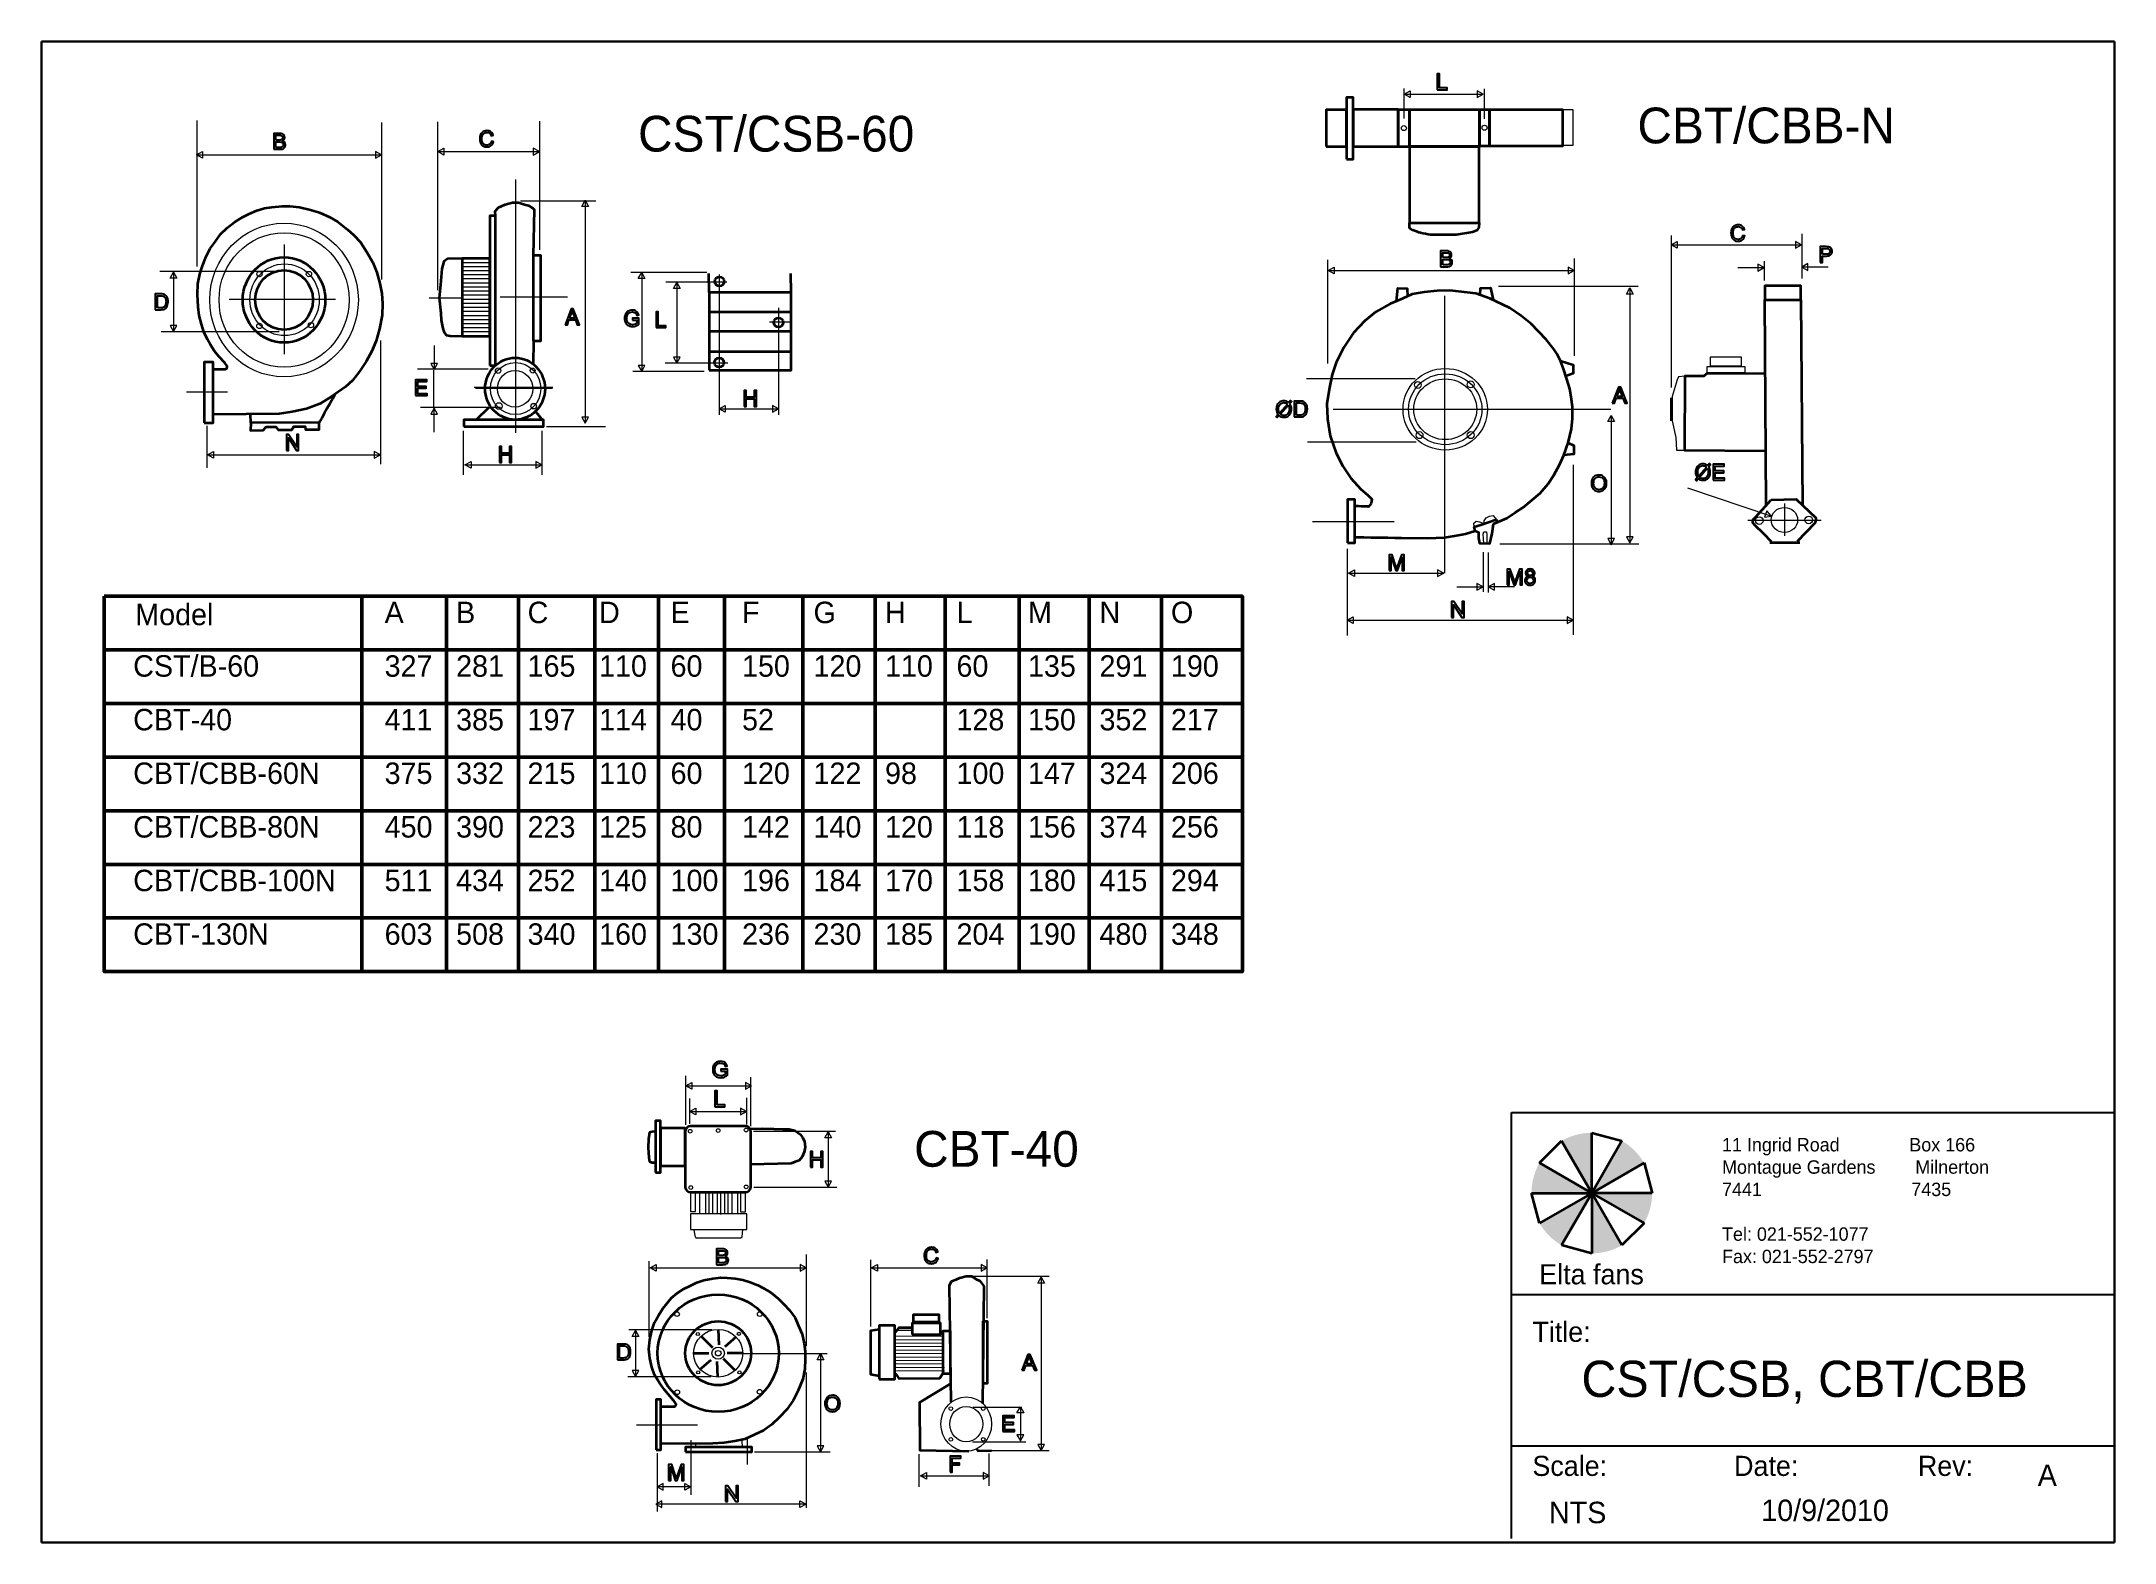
# Model space of a CAD drawing. Header units: inches. Extents: x 3020 to 5920, y 3172 to 5272.
import ezdxf
from ezdxf.lldxf.tags import DXFTag

# ---------------------------------------------------------------- set-up
doc = ezdxf.new("R2010")
doc.units = ezdxf.units.IN
doc.header["$MEASUREMENT"] = 0
for name, color, linetype in [('Construction', 10, 'Continuous'), ('Frame', 7, 'Continuous'), ('Layer 1', 7, 'Continuous')]:
    doc.layers.add(name, color=color, linetype=linetype)
doc.layers.add('Text @ 1', color=162, linetype='Continuous', lineweight=53)
doc.layers.add('Title block', color=5, linetype='Continuous', lineweight=35)
doc.styles.add('Annotative', font='comic.TTF', dxfattribs={"height": 30})
doc.styles.get("Standard").update_dxf_attribs({"font": 'comic.TTF', "height": 35})
tags = doc.linetypes.add('New Line1', pattern=[2.5, 0.5, -0.5, 1, -0.5]).pattern_tags.tags
tags[10:11] = [DXFTag(74, 4), DXFTag(75, 0), DXFTag(340, '0'), DXFTag(46, 1.0), DXFTag(50, 0.0), DXFTag(44, 0.0), DXFTag(45, 0.0)]
tags[8:9] = [DXFTag(74, 4), DXFTag(75, 0), DXFTag(340, '0'), DXFTag(46, 1.0), DXFTag(50, 0.0), DXFTag(44, 0.0), DXFTag(45, 0.0)]
tags[6:7] = [DXFTag(74, 4), DXFTag(75, 0), DXFTag(340, '0'), DXFTag(46, 1.0), DXFTag(50, 0.0), DXFTag(44, 0.0), DXFTag(45, 0.0)]
tags[4:5] = [DXFTag(74, 4), DXFTag(75, 0), DXFTag(340, '0'), DXFTag(46, 1.0), DXFTag(50, 0.0), DXFTag(44, 0.0), DXFTag(45, 0.0)]
tags = doc.linetypes.add('New Line10', pattern=[0.8, 0.5, -0.3]).pattern_tags.tags
tags[6:7] = [DXFTag(74, 4), DXFTag(75, 0), DXFTag(340, '0'), DXFTag(46, 1.0), DXFTag(50, 0.0), DXFTag(44, 0.0), DXFTag(45, 0.0)]
tags[4:5] = [DXFTag(74, 4), DXFTag(75, 0), DXFTag(340, '0'), DXFTag(46, 1.0), DXFTag(50, 0.0), DXFTag(44, 0.0), DXFTag(45, 0.0)]
tags = doc.linetypes.add('New Line11', pattern=[0.8, 0.5, -0.3]).pattern_tags.tags
tags[6:7] = [DXFTag(74, 4), DXFTag(75, 0), DXFTag(340, '0'), DXFTag(46, 1.0), DXFTag(50, 0.0), DXFTag(44, 0.0), DXFTag(45, 0.0)]
tags[4:5] = [DXFTag(74, 4), DXFTag(75, 0), DXFTag(340, '0'), DXFTag(46, 1.0), DXFTag(50, 0.0), DXFTag(44, 0.0), DXFTag(45, 0.0)]
tags = doc.linetypes.add('New Line12', pattern=[0.8, 0.5, -0.3]).pattern_tags.tags
tags[6:7] = [DXFTag(74, 4), DXFTag(75, 0), DXFTag(340, '0'), DXFTag(46, 1.0), DXFTag(50, 0.0), DXFTag(44, 0.0), DXFTag(45, 0.0)]
tags[4:5] = [DXFTag(74, 4), DXFTag(75, 0), DXFTag(340, '0'), DXFTag(46, 1.0), DXFTag(50, 0.0), DXFTag(44, 0.0), DXFTag(45, 0.0)]
tags = doc.linetypes.add('New Line13', pattern=[0.8, 0.5, -0.3]).pattern_tags.tags
tags[6:7] = [DXFTag(74, 4), DXFTag(75, 0), DXFTag(340, '0'), DXFTag(46, 1.0), DXFTag(50, 0.0), DXFTag(44, 0.0), DXFTag(45, 0.0)]
tags[4:5] = [DXFTag(74, 4), DXFTag(75, 0), DXFTag(340, '0'), DXFTag(46, 1.0), DXFTag(50, 0.0), DXFTag(44, 0.0), DXFTag(45, 0.0)]
tags = doc.linetypes.add('New Line14', pattern=[0.8, 0.5, -0.3]).pattern_tags.tags
tags[6:7] = [DXFTag(74, 4), DXFTag(75, 0), DXFTag(340, '0'), DXFTag(46, 1.0), DXFTag(50, 0.0), DXFTag(44, 0.0), DXFTag(45, 0.0)]
tags[4:5] = [DXFTag(74, 4), DXFTag(75, 0), DXFTag(340, '0'), DXFTag(46, 1.0), DXFTag(50, 0.0), DXFTag(44, 0.0), DXFTag(45, 0.0)]
tags = doc.linetypes.add('New Line2', pattern=[2.5, 0.5, -0.5, 1, -0.5]).pattern_tags.tags
tags[10:11] = [DXFTag(74, 4), DXFTag(75, 0), DXFTag(340, '0'), DXFTag(46, 1.0), DXFTag(50, 0.0), DXFTag(44, 0.0), DXFTag(45, 0.0)]
tags[8:9] = [DXFTag(74, 4), DXFTag(75, 0), DXFTag(340, '0'), DXFTag(46, 1.0), DXFTag(50, 0.0), DXFTag(44, 0.0), DXFTag(45, 0.0)]
tags[6:7] = [DXFTag(74, 4), DXFTag(75, 0), DXFTag(340, '0'), DXFTag(46, 1.0), DXFTag(50, 0.0), DXFTag(44, 0.0), DXFTag(45, 0.0)]
tags[4:5] = [DXFTag(74, 4), DXFTag(75, 0), DXFTag(340, '0'), DXFTag(46, 1.0), DXFTag(50, 0.0), DXFTag(44, 0.0), DXFTag(45, 0.0)]
tags = doc.linetypes.add('New Line3', pattern=[2.5, 0.5, -0.5, 1, -0.5]).pattern_tags.tags
tags[10:11] = [DXFTag(74, 4), DXFTag(75, 0), DXFTag(340, '0'), DXFTag(46, 1.0), DXFTag(50, 0.0), DXFTag(44, 0.0), DXFTag(45, 0.0)]
tags[8:9] = [DXFTag(74, 4), DXFTag(75, 0), DXFTag(340, '0'), DXFTag(46, 1.0), DXFTag(50, 0.0), DXFTag(44, 0.0), DXFTag(45, 0.0)]
tags[6:7] = [DXFTag(74, 4), DXFTag(75, 0), DXFTag(340, '0'), DXFTag(46, 1.0), DXFTag(50, 0.0), DXFTag(44, 0.0), DXFTag(45, 0.0)]
tags[4:5] = [DXFTag(74, 4), DXFTag(75, 0), DXFTag(340, '0'), DXFTag(46, 1.0), DXFTag(50, 0.0), DXFTag(44, 0.0), DXFTag(45, 0.0)]
tags = doc.linetypes.add('New Line4', pattern=[0.8, 0.5, -0.3]).pattern_tags.tags
tags[6:7] = [DXFTag(74, 4), DXFTag(75, 0), DXFTag(340, '0'), DXFTag(46, 1.0), DXFTag(50, 0.0), DXFTag(44, 0.0), DXFTag(45, 0.0)]
tags[4:5] = [DXFTag(74, 4), DXFTag(75, 0), DXFTag(340, '0'), DXFTag(46, 1.0), DXFTag(50, 0.0), DXFTag(44, 0.0), DXFTag(45, 0.0)]
tags = doc.linetypes.add('New Line5', pattern=[0.8, 0.5, -0.3]).pattern_tags.tags
tags[6:7] = [DXFTag(74, 4), DXFTag(75, 0), DXFTag(340, '0'), DXFTag(46, 1.0), DXFTag(50, 0.0), DXFTag(44, 0.0), DXFTag(45, 0.0)]
tags[4:5] = [DXFTag(74, 4), DXFTag(75, 0), DXFTag(340, '0'), DXFTag(46, 1.0), DXFTag(50, 0.0), DXFTag(44, 0.0), DXFTag(45, 0.0)]
tags = doc.linetypes.add('New Line6', pattern=[0.8, 0.5, -0.3]).pattern_tags.tags
tags[6:7] = [DXFTag(74, 4), DXFTag(75, 0), DXFTag(340, '0'), DXFTag(46, 1.0), DXFTag(50, 0.0), DXFTag(44, 0.0), DXFTag(45, 0.0)]
tags[4:5] = [DXFTag(74, 4), DXFTag(75, 0), DXFTag(340, '0'), DXFTag(46, 1.0), DXFTag(50, 0.0), DXFTag(44, 0.0), DXFTag(45, 0.0)]
tags = doc.linetypes.add('New Line7', pattern=[0.8, 0.5, -0.3]).pattern_tags.tags
tags[6:7] = [DXFTag(74, 4), DXFTag(75, 0), DXFTag(340, '0'), DXFTag(46, 1.0), DXFTag(50, 0.0), DXFTag(44, 0.0), DXFTag(45, 0.0)]
tags[4:5] = [DXFTag(74, 4), DXFTag(75, 0), DXFTag(340, '0'), DXFTag(46, 1.0), DXFTag(50, 0.0), DXFTag(44, 0.0), DXFTag(45, 0.0)]
tags = doc.linetypes.add('New Line8', pattern=[0.8, 0.5, -0.3]).pattern_tags.tags
tags[6:7] = [DXFTag(74, 4), DXFTag(75, 0), DXFTag(340, '0'), DXFTag(46, 1.0), DXFTag(50, 0.0), DXFTag(44, 0.0), DXFTag(45, 0.0)]
tags[4:5] = [DXFTag(74, 4), DXFTag(75, 0), DXFTag(340, '0'), DXFTag(46, 1.0), DXFTag(50, 0.0), DXFTag(44, 0.0), DXFTag(45, 0.0)]
tags = doc.linetypes.add('New Line9', pattern=[0.8, 0.5, -0.3]).pattern_tags.tags
tags[6:7] = [DXFTag(74, 4), DXFTag(75, 0), DXFTag(340, '0'), DXFTag(46, 1.0), DXFTag(50, 0.0), DXFTag(44, 0.0), DXFTag(45, 0.0)]
tags[4:5] = [DXFTag(74, 4), DXFTag(75, 0), DXFTag(340, '0'), DXFTag(46, 1.0), DXFTag(50, 0.0), DXFTag(44, 0.0), DXFTag(45, 0.0)]

msp = doc.modelspace()

# ---------------------------------------------------------------- texts
at = {"layer": 'Text @ 1', "linetype": 'Continuous', "lineweight": 50, "style": 'Annotative'}
for s, height, p in [('CST/CSB-60', 50, (3854.4, 5117.5)), ('CBT/CBB-N', 50, (5252.4, 5129)), ('Model', 30, (3151.1, 4454.9)), ('A', 30, (3499.9, 4457.8)), ('B', 30, (3599.9, 4457.8)), ('C', 30, (3699.9, 4457.8)), ('D', 30, (3799.9, 4457.8)), ('E', 30, (3899.9, 4457.8)), ('F', 30, (3999.9, 4457.8)), ('G', 30, (4099.9, 4457.8)), ('H', 30, (4199.9, 4457.8)), ('L', 30, (4299.9, 4457.8)), ('M', 30, (4399.9, 4457.8)), ('N', 30, (4499.9, 4457.8)), ('O', 30, (4599.9, 4457.8)), ('CST/B-60', 30, (3148.2, 4382.9)), ('327', 30, (3499.9, 4382.8)), ('281', 30, (3599.9, 4382.8)), ('165', 30, (3699.9, 4382.8)), ('110', 30, (3799.9, 4382.8)), ('60', 30, (3899.9, 4382.8)), ('150', 30, (3999.9, 4382.8)), ('120', 30, (4099.9, 4382.8)), ('110', 30, (4199.9, 4382.8)), ('60', 30, (4299.9, 4382.8)), ('135', 30, (4399.9, 4382.8)), ('291', 30, (4499.9, 4382.8)), ('190', 30, (4599.9, 4382.8)), ('CBT-40', 30, (3148.2, 4307.8)), ('411', 30, (3499.9, 4307.8)), ('385', 30, (3599.9, 4307.8)), ('197', 30, (3699.9, 4307.8)), ('114', 30, (3799.9, 4307.8)), ('40', 30, (3899.9, 4307.8)), ('52', 30, (3999.9, 4307.8)), ('128', 30, (4299.9, 4307.8)), ('150', 30, (4399.9, 4307.8)), ('352', 30, (4499.9, 4307.8)), ('217', 30, (4599.9, 4307.8)), ('CBT/CBB-60N', 30, (3148.2, 4232.8)), ('375', 30, (3499.9, 4232.8)), ('332', 30, (3599.9, 4232.8)), ('215', 30, (3699.9, 4232.8)), ('110', 30, (3799.9, 4232.8)), ('60', 30, (3899.9, 4232.8)), ('120', 30, (3999.9, 4232.8)), ('122', 30, (4099.9, 4232.8)), ('98', 30, (4199.9, 4232.8)), ('100', 30, (4299.9, 4232.8)), ('324', 30, (4499.9, 4232.8)), ('206', 30, (4599.9, 4232.8)), ('147', 30, (4399.9, 4232.8)), ('CBT/CBB-80N', 30, (3148.2, 4157.8)), ('450', 30, (3499.9, 4157.8)), ('390', 30, (3599.9, 4157.8)), ('223', 30, (3699.9, 4157.8)), ('125', 30, (3799.9, 4157.8)), ('80', 30, (3899.9, 4157.8)), ('142', 30, (3999.9, 4157.8)), ('140', 30, (4099.9, 4157.8)), ('120', 30, (4199.9, 4157.8)), ('118', 30, (4299.9, 4157.8)), ('156', 30, (4399.9, 4157.8)), ('374', 30, (4499.9, 4157.8)), ('256', 30, (4599.9, 4157.8)), ('CBT/CBB-100N', 30, (3148.2, 4082.8)), ('511', 30, (3499.9, 4082.8)), ('434', 30, (3599.9, 4082.8)), ('252', 30, (3699.9, 4082.8)), ('140', 30, (3799.9, 4082.8)), ('100', 30, (3899.9, 4082.8)), ('196', 30, (3999.9, 4082.8)), ('184', 30, (4099.9, 4082.8)), ('170', 30, (4199.9, 4082.8)), ('158', 30, (4299.9, 4082.8)), ('180', 30, (4399.9, 4082.8)), ('415', 30, (4499.9, 4082.8)), ('294', 30, (4599.9, 4082.8)), ('CBT-130N', 30, (3148.2, 4007.8)), ('603', 30, (3499.9, 4007.8)), ('508', 30, (3599.9, 4007.8)), ('340', 30, (3699.9, 4007.8)), ('160', 30, (3799.9, 4007.8)), ('130', 30, (3899.9, 4007.8)), ('236', 30, (3999.9, 4007.8)), ('230', 30, (4099.9, 4007.8)), ('185', 30, (4199.9, 4007.8)), ('204', 30, (4299.9, 4007.8)), ('190', 30, (4399.9, 4007.8)), ('480', 30, (4499.9, 4007.8)), ('348', 30, (4599.9, 4007.8)), ('CBT-40', 50, (4240.6, 3697.3)), ('A', 30, (5812.4, 3250.7)), ('NTS', 30, (5128.7, 3198.6)), ('10/9/2010', 30, (5425.7, 3201.6))]:
    msp.add_text(s, height=height, dxfattribs=at).set_placement(p)
at = {"layer": 'Text @ 1', "linetype": 'Continuous', "lineweight": 50, "insert": (5370.8, 3737.5), "char_height": 18.75, "attachment_point": 1, "style": 'Annotative'}
msp.add_mtext_dynamic_manual_height_columns('11 Ingrid Road              Box 166\\PMontague Gardens        Milnerton\\P7441                              7435\\P\\PTel: 021-552-1077\\PFax: 021-552-2797', width=955.242, gutter_width=150, heights=[0], dxfattribs=at)
at = {"layer": 'Title block'}
for s, height, p in [('Elta fans', 28.12, (5115.1, 3532.8)), ('CST/CSB, CBT/CBB', 50.625, (5174.1, 3375.3))]:
    msp.add_text(s, height=height, dxfattribs=at).set_placement(p)
at = {"layer": 'Title block', "insert": (5105.5, 3480.4), "char_height": 28.125, "attachment_point": 1}
msp.add_mtext_dynamic_manual_height_columns('Title:\\P\\P\\P\\PScale:                 Date:                Rev:', width=13407.709, gutter_width=1500, heights=[0], dxfattribs=at)

# ---------------------------------------------------------------- hatches: boundary and pattern name
at = {"layer": 'Title block'}
h = msp.add_hatch(dxfattribs=at)
h.set_pattern_fill('ANSI31', color=256, scale=0.05625, style=0)
h.set_pattern_definition([(45, (2843.972711, 4828.864826), (-0.004971844555, 0.004971844555), [])])
h.paths.add_polyline_path([(5188.6, 3744.8, 0.131652), (5146.4, 3733.5), (5188.6, 3660.5)])
h.paths.add_polyline_path([(5230.8, 3733.5), (5188.6, 3660.5), (5261.7, 3702.7, 0.131652)])
h.paths.add_polyline_path([(5273, 3660.5), (5188.6, 3660.5), (5261.7, 3618.3, 0.131652)])
h.paths.add_polyline_path([(5188.6, 3660.5), (5188.6, 3576.1, 0.131652), (5230.8, 3587.4)])
h.paths.add_polyline_path([(5188.6, 3660.5), (5115.5, 3618.3, 0.131652), (5146.4, 3587.4)])
h.paths.add_polyline_path([(5115.5, 3702.7, 0.131652), (5104.2, 3660.5), (5188.6, 3660.5)])

# ---------------------------------------------------------------- linework, layer by layer
at = {"layer": 'Construction'}
for p, q in [((5188.6, 3660.5), (5188.6, 3744.8)), ((5188.6, 3744.8), (5230.8, 3733.5)), ((5115.5, 3702.7), (5146.4, 3733.5)), ((5146.4, 3733.5), (5188.6, 3660.5)), ((5230.8, 3733.5), (5188.6, 3660.5)), ((5188.6, 3660.5), (5115.5, 3702.7)), ((5188.6, 3660.5), (5261.7, 3702.7)), ((5261.7, 3702.7), (5273, 3660.5)), ((5273, 3660.5), (5188.6, 3660.5)), ((5188.6, 3660.5), (5261.7, 3618.3)), ((5230.8, 3587.4), (5188.6, 3660.5)), ((5261.7, 3618.3), (5230.8, 3587.4))]:
    msp.add_line(p, q, dxfattribs=at)
at = {"layer": 'Frame', "linetype": 'Continuous', "lineweight": 30}
for p, q in [((3019.9, 5271.5), (5919.9, 5271.5)), ((3019.9, 3171.5), (3019.9, 5271.5)), ((5919.9, 5271.5), (5919.9, 3171.5)), ((5919.9, 3171.5), (3019.9, 3171.5))]:
    msp.add_line(p, q, dxfattribs=at)
at = {"layer": 'Frame'}
for p, q in [((5076.1, 3177.1), (5076.1, 3773)), ((5076.1, 3773), (5919.9, 3773)), ((5076.1, 3518.5), (5919.9, 3518.5)), ((5919.9, 3306.3), (5076.1, 3306.3))]:
    msp.add_line(p, q, dxfattribs=at)
at = {"layer": 'Layer 1', "linetype": 'Continuous', "lineweight": 50}
for p, q in [((3468.1, 4495.3), (3468.1, 3970.3)), ((3586.3, 4495.3), (3586.3, 3970.3)), ((3687.2, 3970.3), (3687.2, 4495.3)), ((3793.9, 4495.3), (3793.9, 3970.3)), ((3883.2, 3970.3), (3883.2, 4495.3)), ((3975.5, 4495.3), (3975.5, 3970.3)), ((4085, 3970.3), (4085, 4495.3)), ((4185.9, 4495.3), (4185.9, 3970.3)), ((4283.9, 3970.3), (4283.9, 4495.3)), ((4387.6, 3970.3), (4387.6, 4495.3)), ((4485.6, 4495.3), (4485.6, 3970.3)), ((4586.5, 3970.3), (4586.5, 4495.3)), ((3107.8, 4420.3), (4699.9, 4420.3)), ((3107.8, 4345.3), (4699.9, 4345.3)), ((4699.9, 4270.3), (3107.8, 4270.3)), ((3107.8, 4195.3), (4699.9, 4195.3)), ((4699.9, 4120.3), (3107.8, 4120.3)), ((3107.8, 4045.3), (4699.9, 4045.3))]:
    msp.add_line(p, q, dxfattribs=at)
at = {"layer": 'Layer 1', "color": 250, "lineweight": 35}
for points in [[(4845.6, 5106.9), (4854.7, 5106.9), (4854.7, 5193.2), (4845.6, 5193.2), (4845.6, 5106.9)], [(4817.1, 5124.6), (4845.6, 5124.6), (4845.6, 5176), (4817.1, 5176), (4817.1, 5124.6)], [(4854.7, 5124.6), (4917.8, 5124.6), (4917.8, 5176.5), (4854.7, 5176.5), (4854.7, 5124.6)], [(4917.8, 5124.6), (4933.8, 5124.6), (4933.8, 5176.1), (4917.8, 5176.1), (4917.8, 5124.6)], [(4933.8, 5124.8), (5031.7, 5124.8), (5031.7, 5176.1), (4933.8, 5176.1), (4933.8, 5124.8)], [(5031.7, 5125.7), (5045.5, 5125.7), (5045.5, 5176.1), (5031.7, 5176.1), (5031.7, 5125.7)], [(5045.5, 5125.3), (5148, 5125.3), (5148, 5176.1), (5045.5, 5176.1), (5045.5, 5125.3)], [(4933.8, 5017.8), (5031, 5017.8), (5031, 5124.6), (4933.8, 5124.6), (4933.8, 5017.8)], [(3647, 4818.2), (3654.9, 4818.2), (3654.9, 5027.4), (3647, 5027.4), (3647, 4818.2)], [(3608.4, 4859.3), (3647, 4859.3), (3647, 4967.8), (3608.4, 4967.8), (3608.4, 4859.3)], [(3707.6, 4852.5), (3718.2, 4852.5), (3718.2, 4972.1), (3707.6, 4972.1), (3707.6, 4852.5)], [(3953.7, 4811.7), (4068.7, 4811.7), (4068.7, 4920.5), (3953.7, 4920.5), (3953.7, 4811.7)], [(5430.6, 4909.9), (5480.8, 4909.9), (5480.8, 4929.9), (5430.6, 4929.9), (5430.6, 4909.9)], [(3953.7, 4866.1), (4068.7, 4866.1), (4068.7, 4892.6), (3953.7, 4892.6), (3953.7, 4866.1)], [(3247.6, 4737.8), (3259.9, 4737.8), (3259.9, 4823), (3247.6, 4823), (3247.6, 4737.8)], [(3953.7, 4811.7), (4068.7, 4811.7), (4068.7, 4837.3), (3953.7, 4837.3), (3953.7, 4811.7)], [(3610.8, 4733), (3722.2, 4733), (3722.2, 4742.3), (3610.8, 4742.3), (3610.8, 4733)], [(4846.7, 4570.1), (4856.9, 4570.1), (4856.9, 4630.7), (4846.7, 4630.7), (4846.7, 4570.1)], [(3879, 3689.1), (3886, 3689.1), (3886, 3761.4), (3879, 3761.4), (3879, 3689.1)], [(3886, 3698.7), (3920.4, 3698.7), (3920.4, 3751.3), (3886, 3751.3), (3886, 3698.7)], [(4239.3, 3480.4), (4275.7, 3480.4), (4275.7, 3490), (4239.3, 3490), (4239.3, 3480.4)], [(4336.8, 3394.7), (4343.4, 3394.7), (4343.4, 3480.8), (4336.8, 3480.8), (4336.8, 3394.7)], [(4191.8, 3400), (4213.4, 3400), (4213.4, 3475.1), (4191.8, 3475.1), (4191.8, 3400)], [(4238, 3462.8), (4277.5, 3462.8), (4277.5, 3478.3), (4238, 3478.3), (4238, 3462.8)], [(4280.7, 3407.9), (4291.7, 3407.9), (4291.7, 3467.3), (4280.7, 3467.3), (4280.7, 3407.9)], [(3879.9, 3301.1), (3886.1, 3301.1), (3886.1, 3371.8), (3879.9, 3371.8), (3879.9, 3301.1)], [(3920.7, 3298.4), (4013.7, 3298.4), (4013.7, 3304.8), (3920.7, 3304.8), (3920.7, 3298.4)]]:
    msp.add_lwpolyline(points, close=True, dxfattribs=at)
at = {"layer": 'Layer 1', "color": 250, "lineweight": 18}
for points in [[(5148, 5126.6), (5162.6, 5126.6), (5162.6, 5176.1), (5148, 5176.1), (5148, 5126.6)], [(5349.6, 4807.2), (5403.2, 4807.2), (5403.2, 4816.5), (5349.6, 4816.5), (5349.6, 4807.2)], [(5354.1, 4817.9), (5397.8, 4817.9), (5397.8, 4829.7), (5354.1, 4829.7), (5354.1, 4817.9)], [(3928, 3634.7), (3935, 3634.7), (3935, 3661.7), (3928, 3661.7), (3928, 3634.7)], [(3997.7, 3634.3), (4004.7, 3634.3), (4004.7, 3661.1), (3997.7, 3661.1), (3997.7, 3634.3)], [(3927.8, 3609.7), (4006.5, 3609.7), (4006.5, 3631.4), (3927.8, 3631.4), (3927.8, 3609.7)]]:
    msp.add_lwpolyline(points, close=True, dxfattribs=at)
at = {"layer": 'Layer 1', "linetype": 'Continuous', "lineweight": 50}
msp.add_lwpolyline([(3107.8, 4495.3), (4699.9, 4495.3), (4699.9, 3970.3), (3107.8, 3970.3)], close=True, dxfattribs=at)
at = {"layer": 'Layer 1', "color": 250, "lineweight": 18}
for centre, major_axis, ratio in [((4925.8, 5150.3), (0, 3.55), 1), ((5038.6, 5150.9), (0, 3.55), 1), ((3359.2, 4909.9), (0, 107.5), 0.966799), ((3359.2, 4909.9), (0, 94.1), 0.966798), ((3324.9, 4946.2), (0, 3.73), 1), ((3394.1, 4946.2), (0, 3.73), 1), ((3324.8, 4873.5), (0, 3.73), 1), ((3396.8, 4874.6), (0, 3.73), 1), ((3658.7, 4811), (0, 3.77), 1), ((3707, 4811.2), (0, 3.52), 1), ((4983.6, 4757), (59.1, 0), 0.965774), ((3682.4, 4785.7), (0, 25.6), 0.966806), ((4983.6, 4757), (44, 0), 0.965774), ((4945.2, 4791), (0, 4.88), 0.970472), ((5019.2, 4791.8), (0, 4.88), 0.970472), ((3659.6, 4761.4), (0, 4.8), 1), ((3708.5, 4761.3), (0, 3.91), 1), ((4947.7, 4720.8), (0, 4.88), 0.970472), ((5019.2, 4720.8), (0, 4.88), 0.970472), ((5458, 4602.2), (18.5, 0), 0.942598), ((5422.9, 4601.2), (0, 5.35), 1), ((5492.1, 4602.2), (0, 5.35), 1), ((3927.4, 3747), (0, 2.61), 1), ((3966.5, 3747.9), (0, 2.61), 1), ((4005.7, 3748.7), (0, 2.61), 1), ((3928.2, 3668.2), (0, 2.61), 1), ((4005.7, 3669.1), (0, 2.61), 1), ((3908.9, 3491.2), (0, 3.29), 1), ((4024.7, 3491.2), (0, 3.29), 1), ((3966.5, 3436.4), (34.4, 0), 0.969473), ((3938, 3463.2), (0, 2.2), 1), ((3995.5, 3463.5), (0, 2.2), 1), ((3966.5, 3436.4), (8.76, 0), 0.969512), ((3966.5, 3436.4), (3.97, 0), 0.969404), ((3938.5, 3409.6), (0, 2.2), 1), ((3996.4, 3409.6), (0, 2.2), 1), ((3909.3, 3381.9), (0, 3.29), 1), ((4024.5, 3382.4), (0, 3.29), 1), ((4313.5, 3337.3), (0, 38), 0.931102), ((4291.9, 3359), (0, 2.52), 1), ((4313.5, 3337.3), (0, 24.8), 0.93108), ((4337.3, 3359), (0, 2.52), 1), ((4292.1, 3315.8), (0, 2.52), 1), ((4337.3, 3316), (0, 2.52), 1)]:
    msp.add_ellipse(centre, major_axis=major_axis, ratio=ratio, dxfattribs=at)
at = {"layer": 'Layer 1', "color": 250, "lineweight": 35}
for centre, major_axis, ratio in [((3359.2, 4909.9), (0, 59.7), 0.966791), ((3359.2, 4909.9), (0, 41.8), 0.9668), ((3968.4, 4935.9), (0, 6.52), 1), ((4051, 4878.5), (0, 6.52), 1), ((3682.4, 4785.7), (0, 43.3), 0.966805), ((3967.9, 4822.3), (0, 6.52), 1), ((3966.5, 3436.4), (84.7, 0), 0.969491), ((3966.5, 3436.4), (46.1, 0), 0.969472)]:
    msp.add_ellipse(centre, major_axis=major_axis, ratio=ratio, dxfattribs=at)
at = {"layer": 'Layer 1', "color": 250, "linetype": 'New Line7', "lineweight": 18}
msp.add_ellipse((3360, 4910.2), major_axis=(0, 50.2), ratio=0.966797, dxfattribs=at)
at = {"layer": 'Layer 1', "color": 250, "linetype": 'New Line8', "lineweight": 18}
msp.add_ellipse((3683, 4785.9), major_axis=(0, 36.4), ratio=0.966772, dxfattribs=at)
at = {"layer": 'Layer 1', "color": 250, "linetype": 'New Line1', "lineweight": 18}
msp.add_ellipse((4983.6, 4757), major_axis=(51.3, 0), ratio=0.965767, dxfattribs=at)
at = {"layer": 'Layer 1', "color": 250}
for points, knots in [([(4972.5, 5204.1), (4972.5, 5204.1), (4972.5, 5226.4), (4972.5, 5226.4), (4972.5, 5226.4), (4972.5, 5226.4), (4975.4, 5226.4), (4975.4, 5226.4), (4975.4, 5226.4), (4975.4, 5226.4), (4975.4, 5206.8), (4975.4, 5206.8), (4975.4, 5206.8), (4975.4, 5206.8), (4986.1, 5206.8), (4986.1, 5206.8), (4986.1, 5206.8), (4986.1, 5206.8), (4986.1, 5204.1), (4986.1, 5204.1), (4986.1, 5204.1), (4986.1, 5204.1), (4972.5, 5204.1), (4972.5, 5204.1)], [0, 0, 0, 0, 0.166667, 0.166667, 0.166667, 0.166667, 0.333333, 0.333333, 0.333333, 0.333333, 0.5, 0.5, 0.5, 0.5, 0.666667, 0.666667, 0.666667, 0.666667, 0.833333, 0.833333, 0.833333, 0.833333, 1, 1, 1, 1]), ([(3344.8, 5120.7), (3344.8, 5120.7), (3344.8, 5142.9), (3344.8, 5142.9), (3344.8, 5142.9), (3344.8, 5142.9), (3352.9, 5142.9), (3352.9, 5142.9), (3352.9, 5142.9), (3354.6, 5142.9), (3355.9, 5142.7), (3356.9, 5142.2), (3356.9, 5142.2), (3357.9, 5141.8), (3358.7, 5141.1), (3359.3, 5140.2), (3359.3, 5140.2), (3359.8, 5139.2), (3360.1, 5138.3), (3360.1, 5137.2), (3360.1, 5137.2), (3360.1, 5136.3), (3359.9, 5135.4), (3359.4, 5134.5), (3359.4, 5134.5), (3358.9, 5133.7), (3358.1, 5133), (3357.1, 5132.5), (3357.1, 5132.5), (3358.4, 5132.1), (3359.4, 5131.4), (3360.1, 5130.5), (3360.1, 5130.5), (3360.8, 5129.5), (3361.2, 5128.4), (3361.2, 5127.1), (3361.2, 5127.1), (3361.2, 5126.1), (3361, 5125.1), (3360.5, 5124.2), (3360.5, 5124.2), (3360.1, 5123.3), (3359.6, 5122.6), (3359, 5122.2), (3359, 5122.2), (3358.3, 5121.7), (3357.5, 5121.3), (3356.6, 5121.1), (3356.6, 5121.1), (3355.6, 5120.8), (3354.5, 5120.7), (3353.1, 5120.7), (3353.1, 5120.7), (3353.1, 5120.7), (3344.8, 5120.7), (3344.8, 5120.7)], [0, 0, 0, 0, 0.071429, 0.071429, 0.071429, 0.071429, 0.142857, 0.142857, 0.142857, 0.142857, 0.214286, 0.214286, 0.214286, 0.214286, 0.285714, 0.285714, 0.285714, 0.285714, 0.357143, 0.357143, 0.357143, 0.357143, 0.428571, 0.428571, 0.428571, 0.428571, 0.5, 0.5, 0.5, 0.5, 0.571429, 0.571429, 0.571429, 0.571429, 0.642857, 0.642857, 0.642857, 0.642857, 0.714286, 0.714286, 0.714286, 0.714286, 0.785714, 0.785714, 0.785714, 0.785714, 0.857143, 0.857143, 0.857143, 0.857143, 0.928571, 0.928571, 0.928571, 0.928571, 1, 1, 1, 1]), ([(3347.7, 5133.6), (3347.7, 5133.6), (3352.4, 5133.6), (3352.4, 5133.6), (3352.4, 5133.6), (3353.6, 5133.6), (3354.6, 5133.7), (3355.1, 5133.8), (3355.1, 5133.8), (3355.8, 5134.1), (3356.4, 5134.4), (3356.8, 5134.9), (3356.8, 5134.9), (3357.1, 5135.5), (3357.3, 5136.1), (3357.3, 5136.9), (3357.3, 5136.9), (3357.3, 5137.6), (3357.1, 5138.3), (3356.8, 5138.8), (3356.8, 5138.8), (3356.4, 5139.4), (3356, 5139.8), (3355.3, 5140), (3355.3, 5140), (3354.7, 5140.2), (3353.6, 5140.3), (3352, 5140.3), (3352, 5140.3), (3352, 5140.3), (3347.7, 5140.3), (3347.7, 5140.3), (3347.7, 5140.3), (3347.7, 5140.3), (3347.7, 5133.6), (3347.7, 5133.6)], [0, 0, 0, 0, 0.111111, 0.111111, 0.111111, 0.111111, 0.222222, 0.222222, 0.222222, 0.222222, 0.333333, 0.333333, 0.333333, 0.333333, 0.444444, 0.444444, 0.444444, 0.444444, 0.555556, 0.555556, 0.555556, 0.555556, 0.666667, 0.666667, 0.666667, 0.666667, 0.777778, 0.777778, 0.777778, 0.777778, 0.888889, 0.888889, 0.888889, 0.888889, 1, 1, 1, 1]), ([(3649.2, 5132), (3649.2, 5132), (3652.1, 5131.3), (3652.1, 5131.3), (3652.1, 5131.3), (3651.5, 5128.9), (3650.4, 5127), (3648.9, 5125.8), (3648.9, 5125.8), (3647.3, 5124.5), (3645.4, 5123.9), (3643.1, 5123.9), (3643.1, 5123.9), (3640.8, 5123.9), (3638.9, 5124.4), (3637.4, 5125.3), (3637.4, 5125.3), (3636, 5126.3), (3634.9, 5127.7), (3634.1, 5129.6), (3634.1, 5129.6), (3633.3, 5131.4), (3633, 5133.4), (3633, 5135.5), (3633, 5135.5), (3633, 5137.8), (3633.4, 5139.9), (3634.2, 5141.6), (3634.2, 5141.6), (3635.1, 5143.3), (3636.3, 5144.6), (3637.9, 5145.5), (3637.9, 5145.5), (3639.5, 5146.4), (3641.3, 5146.8), (3643.2, 5146.8), (3643.2, 5146.8), (3645.4, 5146.8), (3647.2, 5146.3), (3648.7, 5145.2), (3648.7, 5145.2), (3650.1, 5144), (3651.2, 5142.4), (3651.7, 5140.4), (3651.7, 5140.4), (3651.7, 5140.4), (3648.9, 5139.7), (3648.9, 5139.7), (3648.9, 5139.7), (3648.4, 5141.3), (3647.7, 5142.5), (3646.7, 5143.2), (3646.7, 5143.2), (3645.8, 5144), (3644.6, 5144.3), (3643.1, 5144.3), (3643.1, 5144.3), (3641.5, 5144.3), (3640.1, 5143.9), (3639, 5143.1), (3639, 5143.1), (3637.8, 5142.3), (3637, 5141.2), (3636.6, 5139.8), (3636.6, 5139.8), (3636.1, 5138.4), (3635.9, 5137), (3635.9, 5135.5), (3635.9, 5135.5), (3635.9, 5133.6), (3636.2, 5132), (3636.7, 5130.6), (3636.7, 5130.6), (3637.3, 5129.2), (3638.1, 5128.1), (3639.2, 5127.4), (3639.2, 5127.4), (3640.4, 5126.7), (3641.6, 5126.4), (3642.9, 5126.4), (3642.9, 5126.4), (3644.5, 5126.4), (3645.9, 5126.9), (3647, 5127.8), (3647, 5127.8), (3648.1, 5128.8), (3648.9, 5130.2), (3649.2, 5132)], [0, 0, 0, 0, 0.045455, 0.045455, 0.045455, 0.045455, 0.090909, 0.090909, 0.090909, 0.090909, 0.136364, 0.136364, 0.136364, 0.136364, 0.181818, 0.181818, 0.181818, 0.181818, 0.227273, 0.227273, 0.227273, 0.227273, 0.272727, 0.272727, 0.272727, 0.272727, 0.318182, 0.318182, 0.318182, 0.318182, 0.363636, 0.363636, 0.363636, 0.363636, 0.409091, 0.409091, 0.409091, 0.409091, 0.454545, 0.454545, 0.454545, 0.454545, 0.5, 0.5, 0.5, 0.5, 0.545455, 0.545455, 0.545455, 0.545455, 0.590909, 0.590909, 0.590909, 0.590909, 0.636364, 0.636364, 0.636364, 0.636364, 0.681818, 0.681818, 0.681818, 0.681818, 0.727273, 0.727273, 0.727273, 0.727273, 0.772727, 0.772727, 0.772727, 0.772727, 0.818182, 0.818182, 0.818182, 0.818182, 0.863636, 0.863636, 0.863636, 0.863636, 0.909091, 0.909091, 0.909091, 0.909091, 0.954545, 0.954545, 0.954545, 0.954545, 1, 1, 1, 1]), ([(3347.7, 5123.3), (3347.7, 5123.3), (3353.1, 5123.3), (3353.1, 5123.3), (3353.1, 5123.3), (3354, 5123.3), (3354.7, 5123.3), (3355, 5123.4), (3355, 5123.4), (3355.7, 5123.5), (3356.2, 5123.7), (3356.7, 5124), (3356.7, 5124), (3357.1, 5124.3), (3357.5, 5124.7), (3357.8, 5125.3), (3357.8, 5125.3), (3358.1, 5125.8), (3358.2, 5126.4), (3358.2, 5127.1), (3358.2, 5127.1), (3358.2, 5128), (3358, 5128.7), (3357.6, 5129.3), (3357.6, 5129.3), (3357.2, 5129.9), (3356.6, 5130.3), (3355.9, 5130.6), (3355.9, 5130.6), (3355.1, 5130.8), (3354.1, 5131), (3352.7, 5131), (3352.7, 5131), (3352.7, 5131), (3347.7, 5131), (3347.7, 5131), (3347.7, 5131), (3347.7, 5131), (3347.7, 5123.3), (3347.7, 5123.3)], [0, 0, 0, 0, 0.1, 0.1, 0.1, 0.1, 0.2, 0.2, 0.2, 0.2, 0.3, 0.3, 0.3, 0.3, 0.4, 0.4, 0.4, 0.4, 0.5, 0.5, 0.5, 0.5, 0.6, 0.6, 0.6, 0.6, 0.7, 0.7, 0.7, 0.7, 0.8, 0.8, 0.8, 0.8, 0.9, 0.9, 0.9, 0.9, 1, 1, 1, 1]), ([(5399.6, 5000.2), (5399.6, 5000.2), (5402.5, 4999.5), (5402.5, 4999.5), (5402.5, 4999.5), (5401.9, 4997.1), (5400.8, 4995.2), (5399.2, 4993.9), (5399.2, 4993.9), (5397.6, 4992.7), (5395.7, 4992), (5393.5, 4992), (5393.5, 4992), (5391.1, 4992), (5389.2, 4992.5), (5387.8, 4993.5), (5387.8, 4993.5), (5386.3, 4994.5), (5385.2, 4995.9), (5384.4, 4997.7), (5384.4, 4997.7), (5383.7, 4999.6), (5383.3, 5001.6), (5383.3, 5003.7), (5383.3, 5003.7), (5383.3, 5006), (5383.7, 5008), (5384.6, 5009.8), (5384.6, 5009.8), (5385.4, 5011.5), (5386.7, 5012.8), (5388.3, 5013.7), (5388.3, 5013.7), (5389.9, 5014.6), (5391.6, 5015), (5393.5, 5015), (5393.5, 5015), (5395.7, 5015), (5397.5, 5014.5), (5399, 5013.3), (5399, 5013.3), (5400.5, 5012.2), (5401.5, 5010.6), (5402.1, 5008.5), (5402.1, 5008.5), (5402.1, 5008.5), (5399.3, 5007.9), (5399.3, 5007.9), (5399.3, 5007.9), (5398.8, 5009.5), (5398, 5010.7), (5397.1, 5011.4), (5397.1, 5011.4), (5396.1, 5012.1), (5394.9, 5012.5), (5393.5, 5012.5), (5393.5, 5012.5), (5391.8, 5012.5), (5390.4, 5012.1), (5389.3, 5011.3), (5389.3, 5011.3), (5388.2, 5010.5), (5387.4, 5009.4), (5386.9, 5008), (5386.9, 5008), (5386.5, 5006.6), (5386.2, 5005.2), (5386.2, 5003.7), (5386.2, 5003.7), (5386.2, 5001.8), (5386.5, 5000.2), (5387, 4998.8), (5387, 4998.8), (5387.6, 4997.4), (5388.4, 4996.3), (5389.6, 4995.6), (5389.6, 4995.6), (5390.7, 4994.9), (5391.9, 4994.6), (5393.2, 4994.6), (5393.2, 4994.6), (5394.8, 4994.6), (5396.2, 4995), (5397.3, 4996), (5397.3, 4996), (5398.4, 4996.9), (5399.2, 4998.3), (5399.6, 5000.2)], [0, 0, 0, 0, 0.045455, 0.045455, 0.045455, 0.045455, 0.090909, 0.090909, 0.090909, 0.090909, 0.136364, 0.136364, 0.136364, 0.136364, 0.181818, 0.181818, 0.181818, 0.181818, 0.227273, 0.227273, 0.227273, 0.227273, 0.272727, 0.272727, 0.272727, 0.272727, 0.318182, 0.318182, 0.318182, 0.318182, 0.363636, 0.363636, 0.363636, 0.363636, 0.409091, 0.409091, 0.409091, 0.409091, 0.454545, 0.454545, 0.454545, 0.454545, 0.5, 0.5, 0.5, 0.5, 0.545455, 0.545455, 0.545455, 0.545455, 0.590909, 0.590909, 0.590909, 0.590909, 0.636364, 0.636364, 0.636364, 0.636364, 0.681818, 0.681818, 0.681818, 0.681818, 0.727273, 0.727273, 0.727273, 0.727273, 0.772727, 0.772727, 0.772727, 0.772727, 0.818182, 0.818182, 0.818182, 0.818182, 0.863636, 0.863636, 0.863636, 0.863636, 0.909091, 0.909091, 0.909091, 0.909091, 0.954545, 0.954545, 0.954545, 0.954545, 1, 1, 1, 1]), ([(4977.1, 4956.4), (4977.1, 4956.4), (4977.1, 4978.6), (4977.1, 4978.6), (4977.1, 4978.6), (4977.1, 4978.6), (4985.2, 4978.6), (4985.2, 4978.6), (4985.2, 4978.6), (4986.9, 4978.6), (4988.2, 4978.4), (4989.2, 4977.9), (4989.2, 4977.9), (4990.2, 4977.5), (4991, 4976.8), (4991.6, 4975.8), (4991.6, 4975.8), (4992.1, 4974.9), (4992.4, 4973.9), (4992.4, 4972.9), (4992.4, 4972.9), (4992.4, 4972), (4992.2, 4971.1), (4991.7, 4970.2), (4991.7, 4970.2), (4991.2, 4969.4), (4990.4, 4968.7), (4989.4, 4968.2), (4989.4, 4968.2), (4990.7, 4967.8), (4991.7, 4967.1), (4992.4, 4966.2), (4992.4, 4966.2), (4993.1, 4965.2), (4993.5, 4964.1), (4993.5, 4962.8), (4993.5, 4962.8), (4993.5, 4961.8), (4993.3, 4960.8), (4992.8, 4959.9), (4992.8, 4959.9), (4992.4, 4959), (4991.9, 4958.3), (4991.2, 4957.8), (4991.2, 4957.8), (4990.6, 4957.4), (4989.8, 4957), (4988.9, 4956.7), (4988.9, 4956.7), (4987.9, 4956.5), (4986.8, 4956.4), (4985.4, 4956.4), (4985.4, 4956.4), (4985.4, 4956.4), (4977.1, 4956.4), (4977.1, 4956.4)], [0, 0, 0, 0, 0.071429, 0.071429, 0.071429, 0.071429, 0.142857, 0.142857, 0.142857, 0.142857, 0.214286, 0.214286, 0.214286, 0.214286, 0.285714, 0.285714, 0.285714, 0.285714, 0.357143, 0.357143, 0.357143, 0.357143, 0.428571, 0.428571, 0.428571, 0.428571, 0.5, 0.5, 0.5, 0.5, 0.571429, 0.571429, 0.571429, 0.571429, 0.642857, 0.642857, 0.642857, 0.642857, 0.714286, 0.714286, 0.714286, 0.714286, 0.785714, 0.785714, 0.785714, 0.785714, 0.857143, 0.857143, 0.857143, 0.857143, 0.928571, 0.928571, 0.928571, 0.928571, 1, 1, 1, 1]), ([(4980, 4969.3), (4980, 4969.3), (4984.7, 4969.3), (4984.7, 4969.3), (4984.7, 4969.3), (4985.9, 4969.3), (4986.8, 4969.3), (4987.4, 4969.5), (4987.4, 4969.5), (4988.1, 4969.7), (4988.7, 4970.1), (4989, 4970.6), (4989, 4970.6), (4989.4, 4971.1), (4989.6, 4971.8), (4989.6, 4972.6), (4989.6, 4972.6), (4989.6, 4973.3), (4989.4, 4974), (4989.1, 4974.5), (4989.1, 4974.5), (4988.7, 4975.1), (4988.2, 4975.5), (4987.6, 4975.7), (4987.6, 4975.7), (4987, 4975.9), (4985.9, 4976), (4984.3, 4976), (4984.3, 4976), (4984.3, 4976), (4980, 4976), (4980, 4976), (4980, 4976), (4980, 4976), (4980, 4969.3), (4980, 4969.3)], [0, 0, 0, 0, 0.111111, 0.111111, 0.111111, 0.111111, 0.222222, 0.222222, 0.222222, 0.222222, 0.333333, 0.333333, 0.333333, 0.333333, 0.444444, 0.444444, 0.444444, 0.444444, 0.555556, 0.555556, 0.555556, 0.555556, 0.666667, 0.666667, 0.666667, 0.666667, 0.777778, 0.777778, 0.777778, 0.777778, 0.888889, 0.888889, 0.888889, 0.888889, 1, 1, 1, 1]), ([(4980, 4959), (4980, 4959), (4985.4, 4959), (4985.4, 4959), (4985.4, 4959), (4986.3, 4959), (4987, 4959), (4987.3, 4959.1), (4987.3, 4959.1), (4988, 4959.2), (4988.5, 4959.4), (4989, 4959.7), (4989, 4959.7), (4989.4, 4960), (4989.8, 4960.4), (4990.1, 4960.9), (4990.1, 4960.9), (4990.4, 4961.5), (4990.5, 4962.1), (4990.5, 4962.8), (4990.5, 4962.8), (4990.5, 4963.6), (4990.3, 4964.4), (4989.9, 4965), (4989.9, 4965), (4989.5, 4965.6), (4988.9, 4966), (4988.2, 4966.3), (4988.2, 4966.3), (4987.4, 4966.5), (4986.4, 4966.6), (4985, 4966.6), (4985, 4966.6), (4985, 4966.6), (4980, 4966.6), (4980, 4966.6), (4980, 4966.6), (4980, 4966.6), (4980, 4959), (4980, 4959)], [0, 0, 0, 0, 0.1, 0.1, 0.1, 0.1, 0.2, 0.2, 0.2, 0.2, 0.3, 0.3, 0.3, 0.3, 0.4, 0.4, 0.4, 0.4, 0.5, 0.5, 0.5, 0.5, 0.6, 0.6, 0.6, 0.6, 0.7, 0.7, 0.7, 0.7, 0.8, 0.8, 0.8, 0.8, 0.9, 0.9, 0.9, 0.9, 1, 1, 1, 1]), ([(5508.2, 4962.3), (5508.2, 4962.3), (5508.2, 4984.5), (5508.2, 4984.5), (5508.2, 4984.5), (5508.2, 4984.5), (5516.4, 4984.5), (5516.4, 4984.5), (5516.4, 4984.5), (5517.8, 4984.5), (5518.9, 4984.4), (5519.7, 4984.3), (5519.7, 4984.3), (5520.8, 4984.1), (5521.7, 4983.8), (5522.4, 4983.2), (5522.4, 4983.2), (5523.1, 4982.7), (5523.7, 4982), (5524.1, 4981.1), (5524.1, 4981.1), (5524.6, 4980.2), (5524.8, 4979.2), (5524.8, 4978.1), (5524.8, 4978.1), (5524.8, 4976.2), (5524.2, 4974.6), (5523, 4973.3), (5523, 4973.3), (5521.8, 4972), (5519.7, 4971.3), (5516.7, 4971.3), (5516.7, 4971.3), (5516.7, 4971.3), (5511.1, 4971.3), (5511.1, 4971.3), (5511.1, 4971.3), (5511.1, 4971.3), (5511.1, 4962.3), (5511.1, 4962.3), (5511.1, 4962.3), (5511.1, 4962.3), (5508.2, 4962.3), (5508.2, 4962.3)], [0, 0, 0, 0, 0.090909, 0.090909, 0.090909, 0.090909, 0.181818, 0.181818, 0.181818, 0.181818, 0.272727, 0.272727, 0.272727, 0.272727, 0.363636, 0.363636, 0.363636, 0.363636, 0.454545, 0.454545, 0.454545, 0.454545, 0.545455, 0.545455, 0.545455, 0.545455, 0.636364, 0.636364, 0.636364, 0.636364, 0.727273, 0.727273, 0.727273, 0.727273, 0.818182, 0.818182, 0.818182, 0.818182, 0.909091, 0.909091, 0.909091, 0.909091, 1, 1, 1, 1]), ([(5511.1, 4973.9), (5511.1, 4973.9), (5516.7, 4973.9), (5516.7, 4973.9), (5516.7, 4973.9), (5518.6, 4973.9), (5519.9, 4974.3), (5520.7, 4975), (5520.7, 4975), (5521.4, 4975.7), (5521.8, 4976.7), (5521.8, 4978), (5521.8, 4978), (5521.8, 4978.9), (5521.6, 4979.7), (5521.1, 4980.4), (5521.1, 4980.4), (5520.7, 4981), (5520.1, 4981.5), (5519.3, 4981.7), (5519.3, 4981.7), (5518.8, 4981.8), (5518, 4981.9), (5516.6, 4981.9), (5516.6, 4981.9), (5516.6, 4981.9), (5511.1, 4981.9), (5511.1, 4981.9), (5511.1, 4981.9), (5511.1, 4981.9), (5511.1, 4973.9), (5511.1, 4973.9)], [0, 0, 0, 0, 0.125, 0.125, 0.125, 0.125, 0.25, 0.25, 0.25, 0.25, 0.375, 0.375, 0.375, 0.375, 0.5, 0.5, 0.5, 0.5, 0.625, 0.625, 0.625, 0.625, 0.75, 0.75, 0.75, 0.75, 0.875, 0.875, 0.875, 0.875, 1, 1, 1, 1]), ([(3179.1, 4896.3), (3179.1, 4896.3), (3179.1, 4918.5), (3179.1, 4918.5), (3179.1, 4918.5), (3179.1, 4918.5), (3186.5, 4918.5), (3186.5, 4918.5), (3186.5, 4918.5), (3188.2, 4918.5), (3189.5, 4918.4), (3190.4, 4918.2), (3190.4, 4918.2), (3191.7, 4917.9), (3192.7, 4917.4), (3193.6, 4916.6), (3193.6, 4916.6), (3194.7, 4915.6), (3195.6, 4914.3), (3196.2, 4912.8), (3196.2, 4912.8), (3196.7, 4911.3), (3197, 4909.5), (3197, 4907.5), (3197, 4907.5), (3197, 4905.8), (3196.8, 4904.3), (3196.4, 4903), (3196.4, 4903), (3196, 4901.7), (3195.6, 4900.6), (3194.9, 4899.8), (3194.9, 4899.8), (3194.3, 4898.9), (3193.7, 4898.3), (3193, 4897.8), (3193, 4897.8), (3192.3, 4897.3), (3191.4, 4896.9), (3190.4, 4896.7), (3190.4, 4896.7), (3189.4, 4896.4), (3188.2, 4896.3), (3186.9, 4896.3), (3186.9, 4896.3), (3186.9, 4896.3), (3179.1, 4896.3), (3179.1, 4896.3)], [0, 0, 0, 0, 0.083333, 0.083333, 0.083333, 0.083333, 0.166667, 0.166667, 0.166667, 0.166667, 0.25, 0.25, 0.25, 0.25, 0.333333, 0.333333, 0.333333, 0.333333, 0.416667, 0.416667, 0.416667, 0.416667, 0.5, 0.5, 0.5, 0.5, 0.583333, 0.583333, 0.583333, 0.583333, 0.666667, 0.666667, 0.666667, 0.666667, 0.75, 0.75, 0.75, 0.75, 0.833333, 0.833333, 0.833333, 0.833333, 0.916667, 0.916667, 0.916667, 0.916667, 1, 1, 1, 1]), ([(3182, 4898.9), (3182, 4898.9), (3186.6, 4898.9), (3186.6, 4898.9), (3186.6, 4898.9), (3188, 4898.9), (3189.1, 4899), (3189.9, 4899.3), (3189.9, 4899.3), (3190.8, 4899.6), (3191.4, 4900), (3191.9, 4900.5), (3191.9, 4900.5), (3192.6, 4901.2), (3193.1, 4902.1), (3193.5, 4903.3), (3193.5, 4903.3), (3193.9, 4904.5), (3194.1, 4905.9), (3194.1, 4907.6), (3194.1, 4907.6), (3194.1, 4909.9), (3193.7, 4911.7), (3192.9, 4912.9), (3192.9, 4912.9), (3192.2, 4914.2), (3191.3, 4915), (3190.2, 4915.4), (3190.2, 4915.4), (3189.5, 4915.7), (3188.2, 4915.9), (3186.5, 4915.9), (3186.5, 4915.9), (3186.5, 4915.9), (3182, 4915.9), (3182, 4915.9), (3182, 4915.9), (3182, 4915.9), (3182, 4898.9), (3182, 4898.9)], [0, 0, 0, 0, 0.1, 0.1, 0.1, 0.1, 0.2, 0.2, 0.2, 0.2, 0.3, 0.3, 0.3, 0.3, 0.4, 0.4, 0.4, 0.4, 0.5, 0.5, 0.5, 0.5, 0.6, 0.6, 0.6, 0.6, 0.7, 0.7, 0.7, 0.7, 0.8, 0.8, 0.8, 0.8, 0.9, 0.9, 0.9, 0.9, 1, 1, 1, 1]), ([(3752.4, 4875.3), (3752.4, 4875.3), (3760.7, 4897.5), (3760.7, 4897.5), (3760.7, 4897.5), (3760.7, 4897.5), (3763.8, 4897.5), (3763.8, 4897.5), (3763.8, 4897.5), (3763.8, 4897.5), (3772.7, 4875.3), (3772.7, 4875.3), (3772.7, 4875.3), (3772.7, 4875.3), (3769.4, 4875.3), (3769.4, 4875.3), (3769.4, 4875.3), (3769.4, 4875.3), (3766.9, 4882), (3766.9, 4882), (3766.9, 4882), (3766.9, 4882), (3757.8, 4882), (3757.8, 4882), (3757.8, 4882), (3757.8, 4882), (3755.5, 4875.3), (3755.5, 4875.3), (3755.5, 4875.3), (3755.5, 4875.3), (3752.4, 4875.3), (3752.4, 4875.3)], [0, 0, 0, 0, 0.125, 0.125, 0.125, 0.125, 0.25, 0.25, 0.25, 0.25, 0.375, 0.375, 0.375, 0.375, 0.5, 0.5, 0.5, 0.5, 0.625, 0.625, 0.625, 0.625, 0.75, 0.75, 0.75, 0.75, 0.875, 0.875, 0.875, 0.875, 1, 1, 1, 1]), ([(3758.7, 4884.4), (3758.7, 4884.4), (3766, 4884.4), (3766, 4884.4), (3766, 4884.4), (3766, 4884.4), (3763.8, 4890.5), (3763.8, 4890.5), (3763.8, 4890.5), (3763.1, 4892.4), (3762.6, 4893.9), (3762.2, 4895.1), (3762.2, 4895.1), (3761.9, 4893.7), (3761.6, 4892.3), (3761.1, 4890.9), (3761.1, 4890.9), (3761.1, 4890.9), (3758.7, 4884.4), (3758.7, 4884.4)], [0, 0, 0, 0, 0.2, 0.2, 0.2, 0.2, 0.4, 0.4, 0.4, 0.4, 0.6, 0.6, 0.6, 0.6, 0.8, 0.8, 0.8, 0.8, 1, 1, 1, 1]), ([(3846.5, 4881.7), (3846.5, 4881.7), (3846.5, 4884.4), (3846.5, 4884.4), (3846.5, 4884.4), (3846.5, 4884.4), (3855.7, 4884.4), (3855.7, 4884.4), (3855.7, 4884.4), (3855.7, 4884.4), (3855.7, 4876.1), (3855.7, 4876.1), (3855.7, 4876.1), (3854.3, 4875), (3852.8, 4874.1), (3851.3, 4873.5), (3851.3, 4873.5), (3849.8, 4872.9), (3848.3, 4872.7), (3846.7, 4872.7), (3846.7, 4872.7), (3844.6, 4872.7), (3842.6, 4873.1), (3840.9, 4874.1), (3840.9, 4874.1), (3839.2, 4875), (3837.9, 4876.3), (3837, 4878.1), (3837, 4878.1), (3836.1, 4879.9), (3835.6, 4881.9), (3835.6, 4884), (3835.6, 4884), (3835.6, 4886.2), (3836.1, 4888.2), (3837, 4890.1), (3837, 4890.1), (3837.8, 4892), (3839.1, 4893.4), (3840.8, 4894.3), (3840.8, 4894.3), (3842.4, 4895.2), (3844.3, 4895.6), (3846.5, 4895.6), (3846.5, 4895.6), (3848.1, 4895.6), (3849.5, 4895.4), (3850.7, 4894.8), (3850.7, 4894.8), (3852, 4894.3), (3853, 4893.6), (3853.7, 4892.7), (3853.7, 4892.7), (3854.4, 4891.7), (3855, 4890.5), (3855.4, 4889), (3855.4, 4889), (3855.4, 4889), (3852.8, 4888.3), (3852.8, 4888.3), (3852.8, 4888.3), (3852.4, 4889.4), (3852, 4890.3), (3851.6, 4891), (3851.6, 4891), (3851.1, 4891.6), (3850.4, 4892.1), (3849.5, 4892.5), (3849.5, 4892.5), (3848.6, 4892.9), (3847.6, 4893.1), (3846.5, 4893.1), (3846.5, 4893.1), (3845.2, 4893.1), (3844.1, 4892.9), (3843.1, 4892.5), (3843.1, 4892.5), (3842.1, 4892.1), (3841.4, 4891.6), (3840.8, 4890.9), (3840.8, 4890.9), (3840.2, 4890.2), (3839.7, 4889.5), (3839.4, 4888.7), (3839.4, 4888.7), (3838.9, 4887.3), (3838.6, 4885.8), (3838.6, 4884.2), (3838.6, 4884.2), (3838.6, 4882.2), (3838.9, 4880.6), (3839.6, 4879.2), (3839.6, 4879.2), (3840.3, 4877.9), (3841.2, 4876.9), (3842.5, 4876.3), (3842.5, 4876.3), (3843.8, 4875.6), (3845.1, 4875.3), (3846.5, 4875.3), (3846.5, 4875.3), (3847.8, 4875.3), (3849, 4875.6), (3850.2, 4876), (3850.2, 4876), (3851.4, 4876.5), (3852.3, 4877.1), (3852.9, 4877.6), (3852.9, 4877.6), (3852.9, 4877.6), (3852.9, 4881.7), (3852.9, 4881.7), (3852.9, 4881.7), (3852.9, 4881.7), (3846.5, 4881.7), (3846.5, 4881.7)], [0, 0, 0, 0, 0.034483, 0.034483, 0.034483, 0.034483, 0.068966, 0.068966, 0.068966, 0.068966, 0.103448, 0.103448, 0.103448, 0.103448, 0.137931, 0.137931, 0.137931, 0.137931, 0.172414, 0.172414, 0.172414, 0.172414, 0.206897, 0.206897, 0.206897, 0.206897, 0.241379, 0.241379, 0.241379, 0.241379, 0.275862, 0.275862, 0.275862, 0.275862, 0.310345, 0.310345, 0.310345, 0.310345, 0.344828, 0.344828, 0.344828, 0.344828, 0.37931, 0.37931, 0.37931, 0.37931, 0.413793, 0.413793, 0.413793, 0.413793, 0.448276, 0.448276, 0.448276, 0.448276, 0.482759, 0.482759, 0.482759, 0.482759, 0.517241, 0.517241, 0.517241, 0.517241, 0.551724, 0.551724, 0.551724, 0.551724, 0.586207, 0.586207, 0.586207, 0.586207, 0.62069, 0.62069, 0.62069, 0.62069, 0.655172, 0.655172, 0.655172, 0.655172, 0.689655, 0.689655, 0.689655, 0.689655, 0.724138, 0.724138, 0.724138, 0.724138, 0.758621, 0.758621, 0.758621, 0.758621, 0.793103, 0.793103, 0.793103, 0.793103, 0.827586, 0.827586, 0.827586, 0.827586, 0.862069, 0.862069, 0.862069, 0.862069, 0.896552, 0.896552, 0.896552, 0.896552, 0.931034, 0.931034, 0.931034, 0.931034, 0.965517, 0.965517, 0.965517, 0.965517, 1, 1, 1, 1]), ([(3879.7, 4871.3), (3879.7, 4871.3), (3879.7, 4893.5), (3879.7, 4893.5), (3879.7, 4893.5), (3879.7, 4893.5), (3882.6, 4893.5), (3882.6, 4893.5), (3882.6, 4893.5), (3882.6, 4893.5), (3882.6, 4873.9), (3882.6, 4873.9), (3882.6, 4873.9), (3882.6, 4873.9), (3893.2, 4873.9), (3893.2, 4873.9), (3893.2, 4873.9), (3893.2, 4873.9), (3893.2, 4871.3), (3893.2, 4871.3), (3893.2, 4871.3), (3893.2, 4871.3), (3879.7, 4871.3), (3879.7, 4871.3)], [0, 0, 0, 0, 0.166667, 0.166667, 0.166667, 0.166667, 0.333333, 0.333333, 0.333333, 0.333333, 0.5, 0.5, 0.5, 0.5, 0.666667, 0.666667, 0.666667, 0.666667, 0.833333, 0.833333, 0.833333, 0.833333, 1, 1, 1, 1]), ([(3543.3, 4776.1), (3543.3, 4776.1), (3543.3, 4798.3), (3543.3, 4798.3), (3543.3, 4798.3), (3543.3, 4798.3), (3559, 4798.3), (3559, 4798.3), (3559, 4798.3), (3559, 4798.3), (3559, 4795.7), (3559, 4795.7), (3559, 4795.7), (3559, 4795.7), (3546.2, 4795.7), (3546.2, 4795.7), (3546.2, 4795.7), (3546.2, 4795.7), (3546.2, 4788.9), (3546.2, 4788.9), (3546.2, 4788.9), (3546.2, 4788.9), (3558.2, 4788.9), (3558.2, 4788.9), (3558.2, 4788.9), (3558.2, 4788.9), (3558.2, 4786.3), (3558.2, 4786.3), (3558.2, 4786.3), (3558.2, 4786.3), (3546.2, 4786.3), (3546.2, 4786.3), (3546.2, 4786.3), (3546.2, 4786.3), (3546.2, 4778.7), (3546.2, 4778.7), (3546.2, 4778.7), (3546.2, 4778.7), (3559.5, 4778.7), (3559.5, 4778.7), (3559.5, 4778.7), (3559.5, 4778.7), (3559.5, 4776.1), (3559.5, 4776.1), (3559.5, 4776.1), (3559.5, 4776.1), (3543.3, 4776.1), (3543.3, 4776.1)], [0, 0, 0, 0, 0.083333, 0.083333, 0.083333, 0.083333, 0.166667, 0.166667, 0.166667, 0.166667, 0.25, 0.25, 0.25, 0.25, 0.333333, 0.333333, 0.333333, 0.333333, 0.416667, 0.416667, 0.416667, 0.416667, 0.5, 0.5, 0.5, 0.5, 0.583333, 0.583333, 0.583333, 0.583333, 0.666667, 0.666667, 0.666667, 0.666667, 0.75, 0.75, 0.75, 0.75, 0.833333, 0.833333, 0.833333, 0.833333, 0.916667, 0.916667, 0.916667, 0.916667, 1, 1, 1, 1]), ([(5217.3, 4765.7), (5217.3, 4765.7), (5225.8, 4787.9), (5225.8, 4787.9), (5225.8, 4787.9), (5225.8, 4787.9), (5229, 4787.9), (5229, 4787.9), (5229, 4787.9), (5229, 4787.9), (5238.1, 4765.7), (5238.1, 4765.7), (5238.1, 4765.7), (5238.1, 4765.7), (5234.8, 4765.7), (5234.8, 4765.7), (5234.8, 4765.7), (5234.8, 4765.7), (5232.2, 4772.4), (5232.2, 4772.4), (5232.2, 4772.4), (5232.2, 4772.4), (5222.9, 4772.4), (5222.9, 4772.4), (5222.9, 4772.4), (5222.9, 4772.4), (5220.4, 4765.7), (5220.4, 4765.7), (5220.4, 4765.7), (5220.4, 4765.7), (5217.3, 4765.7), (5217.3, 4765.7)], [0, 0, 0, 0, 0.125, 0.125, 0.125, 0.125, 0.25, 0.25, 0.25, 0.25, 0.375, 0.375, 0.375, 0.375, 0.5, 0.5, 0.5, 0.5, 0.625, 0.625, 0.625, 0.625, 0.75, 0.75, 0.75, 0.75, 0.875, 0.875, 0.875, 0.875, 1, 1, 1, 1]), ([(5223.7, 4774.8), (5223.7, 4774.8), (5231.3, 4774.8), (5231.3, 4774.8), (5231.3, 4774.8), (5231.3, 4774.8), (5228.9, 4781), (5228.9, 4781), (5228.9, 4781), (5228.2, 4782.8), (5227.7, 4784.4), (5227.4, 4785.6), (5227.4, 4785.6), (5227.1, 4784.1), (5226.7, 4782.7), (5226.2, 4781.3), (5226.2, 4781.3), (5226.2, 4781.3), (5223.7, 4774.8), (5223.7, 4774.8)], [0, 0, 0, 0, 0.2, 0.2, 0.2, 0.2, 0.4, 0.4, 0.4, 0.4, 0.6, 0.6, 0.6, 0.6, 0.8, 0.8, 0.8, 0.8, 1, 1, 1, 1]), ([(4002.9, 4761), (4002.9, 4761), (4002.9, 4783.2), (4002.9, 4783.2), (4002.9, 4783.2), (4002.9, 4783.2), (4005.8, 4783.2), (4005.8, 4783.2), (4005.8, 4783.2), (4005.8, 4783.2), (4005.8, 4774.1), (4005.8, 4774.1), (4005.8, 4774.1), (4005.8, 4774.1), (4017, 4774.1), (4017, 4774.1), (4017, 4774.1), (4017, 4774.1), (4017, 4783.2), (4017, 4783.2), (4017, 4783.2), (4017, 4783.2), (4019.9, 4783.2), (4019.9, 4783.2), (4019.9, 4783.2), (4019.9, 4783.2), (4019.9, 4761), (4019.9, 4761), (4019.9, 4761), (4019.9, 4761), (4017, 4761), (4017, 4761), (4017, 4761), (4017, 4761), (4017, 4771.5), (4017, 4771.5), (4017, 4771.5), (4017, 4771.5), (4005.8, 4771.5), (4005.8, 4771.5), (4005.8, 4771.5), (4005.8, 4771.5), (4005.8, 4761), (4005.8, 4761), (4005.8, 4761), (4005.8, 4761), (4002.9, 4761), (4002.9, 4761)], [0, 0, 0, 0, 0.083333, 0.083333, 0.083333, 0.083333, 0.166667, 0.166667, 0.166667, 0.166667, 0.25, 0.25, 0.25, 0.25, 0.333333, 0.333333, 0.333333, 0.333333, 0.416667, 0.416667, 0.416667, 0.416667, 0.5, 0.5, 0.5, 0.5, 0.583333, 0.583333, 0.583333, 0.583333, 0.666667, 0.666667, 0.666667, 0.666667, 0.75, 0.75, 0.75, 0.75, 0.833333, 0.833333, 0.833333, 0.833333, 0.916667, 0.916667, 0.916667, 0.916667, 1, 1, 1, 1]), ([(4764.8, 4766.4), (4764.8, 4766.4), (4767.3, 4769.2), (4767.3, 4769.2), (4767.3, 4769.2), (4767.3, 4769.2), (4768.8, 4767.9), (4768.8, 4767.9), (4768.8, 4767.9), (4768.8, 4767.9), (4766.1, 4764.9), (4766.1, 4764.9), (4766.1, 4764.9), (4767, 4763.6), (4767.6, 4762.5), (4767.9, 4761.5), (4767.9, 4761.5), (4768.3, 4760.3), (4768.5, 4758.8), (4768.5, 4757.3), (4768.5, 4757.3), (4768.5, 4755), (4768, 4753), (4767.1, 4751.2), (4767.1, 4751.2), (4766.2, 4749.4), (4764.9, 4748.1), (4763.3, 4747.1), (4763.3, 4747.1), (4761.6, 4746.2), (4759.8, 4745.8), (4758, 4745.8), (4758, 4745.8), (4756.6, 4745.8), (4755.3, 4746), (4754.2, 4746.4), (4754.2, 4746.4), (4753.3, 4746.7), (4752.3, 4747.3), (4751.1, 4748.1), (4751.1, 4748.1), (4751.1, 4748.1), (4748.6, 4745.3), (4748.6, 4745.3), (4748.6, 4745.3), (4748.6, 4745.3), (4747.1, 4746.5), (4747.1, 4746.5), (4747.1, 4746.5), (4747.1, 4746.5), (4749.7, 4749.5), (4749.7, 4749.5), (4749.7, 4749.5), (4748.7, 4751), (4748.1, 4752.3), (4747.8, 4753.4), (4747.8, 4753.4), (4747.4, 4754.5), (4747.3, 4755.7), (4747.3, 4757.2), (4747.3, 4757.2), (4747.3, 4759.5), (4747.7, 4761.5), (4748.6, 4763.3), (4748.6, 4763.3), (4749.5, 4765.1), (4750.8, 4766.5), (4752.4, 4767.4), (4752.4, 4767.4), (4754.1, 4768.3), (4755.9, 4768.8), (4757.9, 4768.8), (4757.9, 4768.8), (4759.3, 4768.8), (4760.5, 4768.6), (4761.5, 4768.2), (4761.5, 4768.2), (4762.5, 4767.9), (4763.6, 4767.2), (4764.8, 4766.4)], [0, 0, 0, 0, 0.05, 0.05, 0.05, 0.05, 0.1, 0.1, 0.1, 0.1, 0.15, 0.15, 0.15, 0.15, 0.2, 0.2, 0.2, 0.2, 0.25, 0.25, 0.25, 0.25, 0.3, 0.3, 0.3, 0.3, 0.35, 0.35, 0.35, 0.35, 0.4, 0.4, 0.4, 0.4, 0.45, 0.45, 0.45, 0.45, 0.5, 0.5, 0.5, 0.5, 0.55, 0.55, 0.55, 0.55, 0.6, 0.6, 0.6, 0.6, 0.65, 0.65, 0.65, 0.65, 0.7, 0.7, 0.7, 0.7, 0.75, 0.75, 0.75, 0.75, 0.8, 0.8, 0.8, 0.8, 0.85, 0.85, 0.85, 0.85, 0.9, 0.9, 0.9, 0.9, 0.95, 0.95, 0.95, 0.95, 1, 1, 1, 1]), ([(4762.9, 4764.3), (4762, 4765.1), (4761.2, 4765.6), (4760.5, 4765.8), (4760.5, 4765.8), (4759.7, 4766.1), (4758.9, 4766.3), (4757.9, 4766.3), (4757.9, 4766.3), (4755.7, 4766.3), (4753.9, 4765.5), (4752.5, 4764), (4752.5, 4764), (4751, 4762.5), (4750.3, 4760.3), (4750.3, 4757.3), (4750.3, 4757.3), (4750.3, 4756.1), (4750.4, 4755.1), (4750.6, 4754.2), (4750.6, 4754.2), (4750.8, 4753.5), (4751.1, 4752.6), (4751.6, 4751.7), (4751.6, 4751.7), (4751.6, 4751.7), (4762.9, 4764.3), (4762.9, 4764.3)], [0, 0, 0, 0, 0.142857, 0.142857, 0.142857, 0.142857, 0.285714, 0.285714, 0.285714, 0.285714, 0.428571, 0.428571, 0.428571, 0.428571, 0.571429, 0.571429, 0.571429, 0.571429, 0.714286, 0.714286, 0.714286, 0.714286, 0.857143, 0.857143, 0.857143, 0.857143, 1, 1, 1, 1]), ([(4764.2, 4762.7), (4764.2, 4762.7), (4752.9, 4750.1), (4752.9, 4750.1), (4752.9, 4750.1), (4753.7, 4749.5), (4754.4, 4749.1), (4755.1, 4748.8), (4755.1, 4748.8), (4755.9, 4748.5), (4756.9, 4748.3), (4757.9, 4748.3), (4757.9, 4748.3), (4760.1, 4748.3), (4761.9, 4749.1), (4763.3, 4750.6), (4763.3, 4750.6), (4764.8, 4752.2), (4765.5, 4754.4), (4765.5, 4757.2), (4765.5, 4757.2), (4765.5, 4759.3), (4765, 4761.1), (4764.2, 4762.7)], [0, 0, 0, 0, 0.166667, 0.166667, 0.166667, 0.166667, 0.333333, 0.333333, 0.333333, 0.333333, 0.5, 0.5, 0.5, 0.5, 0.666667, 0.666667, 0.666667, 0.666667, 0.833333, 0.833333, 0.833333, 0.833333, 1, 1, 1, 1]), ([(4772.4, 4746.2), (4772.4, 4746.2), (4772.4, 4768.4), (4772.4, 4768.4), (4772.4, 4768.4), (4772.4, 4768.4), (4780, 4768.4), (4780, 4768.4), (4780, 4768.4), (4781.7, 4768.4), (4783.1, 4768.3), (4784, 4768.1), (4784, 4768.1), (4785.2, 4767.8), (4786.3, 4767.2), (4787.2, 4766.5), (4787.2, 4766.5), (4788.4, 4765.5), (4789.3, 4764.2), (4789.9, 4762.7), (4789.9, 4762.7), (4790.4, 4761.1), (4790.7, 4759.4), (4790.7, 4757.4), (4790.7, 4757.4), (4790.7, 4755.7), (4790.5, 4754.2), (4790.1, 4752.9), (4790.1, 4752.9), (4789.7, 4751.6), (4789.2, 4750.5), (4788.6, 4749.7), (4788.6, 4749.7), (4788, 4748.8), (4787.3, 4748.1), (4786.6, 4747.7), (4786.6, 4747.7), (4785.9, 4747.2), (4785, 4746.8), (4783.9, 4746.5), (4783.9, 4746.5), (4782.9, 4746.3), (4781.7, 4746.2), (4780.4, 4746.2), (4780.4, 4746.2), (4780.4, 4746.2), (4772.4, 4746.2), (4772.4, 4746.2)], [0, 0, 0, 0, 0.083333, 0.083333, 0.083333, 0.083333, 0.166667, 0.166667, 0.166667, 0.166667, 0.25, 0.25, 0.25, 0.25, 0.333333, 0.333333, 0.333333, 0.333333, 0.416667, 0.416667, 0.416667, 0.416667, 0.5, 0.5, 0.5, 0.5, 0.583333, 0.583333, 0.583333, 0.583333, 0.666667, 0.666667, 0.666667, 0.666667, 0.75, 0.75, 0.75, 0.75, 0.833333, 0.833333, 0.833333, 0.833333, 0.916667, 0.916667, 0.916667, 0.916667, 1, 1, 1, 1]), ([(4775.3, 4748.8), (4775.3, 4748.8), (4780, 4748.8), (4780, 4748.8), (4780, 4748.8), (4781.5, 4748.8), (4782.7, 4748.9), (4783.5, 4749.2), (4783.5, 4749.2), (4784.3, 4749.5), (4785, 4749.9), (4785.5, 4750.4), (4785.5, 4750.4), (4786.2, 4751), (4786.7, 4752), (4787.1, 4753.2), (4787.1, 4753.2), (4787.5, 4754.3), (4787.7, 4755.8), (4787.7, 4757.4), (4787.7, 4757.4), (4787.7, 4759.8), (4787.3, 4761.6), (4786.6, 4762.8), (4786.6, 4762.8), (4785.8, 4764.1), (4784.9, 4764.9), (4783.8, 4765.3), (4783.8, 4765.3), (4783, 4765.6), (4781.7, 4765.8), (4780, 4765.8), (4780, 4765.8), (4780, 4765.8), (4775.3, 4765.8), (4775.3, 4765.8), (4775.3, 4765.8), (4775.3, 4765.8), (4775.3, 4748.8), (4775.3, 4748.8)], [0, 0, 0, 0, 0.1, 0.1, 0.1, 0.1, 0.2, 0.2, 0.2, 0.2, 0.3, 0.3, 0.3, 0.3, 0.4, 0.4, 0.4, 0.4, 0.5, 0.5, 0.5, 0.5, 0.6, 0.6, 0.6, 0.6, 0.7, 0.7, 0.7, 0.7, 0.8, 0.8, 0.8, 0.8, 0.9, 0.9, 0.9, 0.9, 1, 1, 1, 1]), ([(3362.5, 4699.5), (3362.5, 4699.5), (3362.5, 4721.7), (3362.5, 4721.7), (3362.5, 4721.7), (3362.5, 4721.7), (3365.5, 4721.7), (3365.5, 4721.7), (3365.5, 4721.7), (3365.5, 4721.7), (3376.9, 4704.3), (3376.9, 4704.3), (3376.9, 4704.3), (3376.9, 4704.3), (3376.9, 4721.7), (3376.9, 4721.7), (3376.9, 4721.7), (3376.9, 4721.7), (3379.6, 4721.7), (3379.6, 4721.7), (3379.6, 4721.7), (3379.6, 4721.7), (3379.6, 4699.5), (3379.6, 4699.5), (3379.6, 4699.5), (3379.6, 4699.5), (3376.7, 4699.5), (3376.7, 4699.5), (3376.7, 4699.5), (3376.7, 4699.5), (3365.3, 4717), (3365.3, 4717), (3365.3, 4717), (3365.3, 4717), (3365.3, 4699.5), (3365.3, 4699.5), (3365.3, 4699.5), (3365.3, 4699.5), (3362.5, 4699.5), (3362.5, 4699.5)], [0, 0, 0, 0, 0.1, 0.1, 0.1, 0.1, 0.2, 0.2, 0.2, 0.2, 0.3, 0.3, 0.3, 0.3, 0.4, 0.4, 0.4, 0.4, 0.5, 0.5, 0.5, 0.5, 0.6, 0.6, 0.6, 0.6, 0.7, 0.7, 0.7, 0.7, 0.8, 0.8, 0.8, 0.8, 0.9, 0.9, 0.9, 0.9, 1, 1, 1, 1]), ([(3660.5, 4682.7), (3660.5, 4682.7), (3660.5, 4705), (3660.5, 4705), (3660.5, 4705), (3660.5, 4705), (3663.4, 4705), (3663.4, 4705), (3663.4, 4705), (3663.4, 4705), (3663.4, 4695.8), (3663.4, 4695.8), (3663.4, 4695.8), (3663.4, 4695.8), (3674.6, 4695.8), (3674.6, 4695.8), (3674.6, 4695.8), (3674.6, 4695.8), (3674.6, 4705), (3674.6, 4705), (3674.6, 4705), (3674.6, 4705), (3677.5, 4705), (3677.5, 4705), (3677.5, 4705), (3677.5, 4705), (3677.5, 4682.7), (3677.5, 4682.7), (3677.5, 4682.7), (3677.5, 4682.7), (3674.6, 4682.7), (3674.6, 4682.7), (3674.6, 4682.7), (3674.6, 4682.7), (3674.6, 4693.2), (3674.6, 4693.2), (3674.6, 4693.2), (3674.6, 4693.2), (3663.4, 4693.2), (3663.4, 4693.2), (3663.4, 4693.2), (3663.4, 4693.2), (3663.4, 4682.7), (3663.4, 4682.7), (3663.4, 4682.7), (3663.4, 4682.7), (3660.5, 4682.7), (3660.5, 4682.7)], [0, 0, 0, 0, 0.083333, 0.083333, 0.083333, 0.083333, 0.166667, 0.166667, 0.166667, 0.166667, 0.25, 0.25, 0.25, 0.25, 0.333333, 0.333333, 0.333333, 0.333333, 0.416667, 0.416667, 0.416667, 0.416667, 0.5, 0.5, 0.5, 0.5, 0.583333, 0.583333, 0.583333, 0.583333, 0.666667, 0.666667, 0.666667, 0.666667, 0.75, 0.75, 0.75, 0.75, 0.833333, 0.833333, 0.833333, 0.833333, 0.916667, 0.916667, 0.916667, 0.916667, 1, 1, 1, 1]), ([(5350.8, 4678.2), (5350.8, 4678.2), (5353.3, 4681.1), (5353.3, 4681.1), (5353.3, 4681.1), (5353.3, 4681.1), (5354.7, 4679.8), (5354.7, 4679.8), (5354.7, 4679.8), (5354.7, 4679.8), (5352.1, 4676.8), (5352.1, 4676.8), (5352.1, 4676.8), (5353, 4675.5), (5353.5, 4674.4), (5353.8, 4673.4), (5353.8, 4673.4), (5354.2, 4672.1), (5354.4, 4670.7), (5354.4, 4669.1), (5354.4, 4669.1), (5354.4, 4666.9), (5354, 4664.8), (5353.1, 4663.1), (5353.1, 4663.1), (5352.2, 4661.3), (5350.9, 4659.9), (5349.3, 4659), (5349.3, 4659), (5347.7, 4658.1), (5346, 4657.7), (5344.1, 4657.7), (5344.1, 4657.7), (5342.8, 4657.7), (5341.5, 4657.9), (5340.4, 4658.3), (5340.4, 4658.3), (5339.6, 4658.6), (5338.6, 4659.1), (5337.5, 4660), (5337.5, 4660), (5337.5, 4660), (5335, 4657.1), (5335, 4657.1), (5335, 4657.1), (5335, 4657.1), (5333.5, 4658.4), (5333.5, 4658.4), (5333.5, 4658.4), (5333.5, 4658.4), (5336.1, 4661.4), (5336.1, 4661.4), (5336.1, 4661.4), (5335.2, 4662.9), (5334.5, 4664.2), (5334.2, 4665.3), (5334.2, 4665.3), (5333.9, 4666.3), (5333.7, 4667.6), (5333.7, 4669.1), (5333.7, 4669.1), (5333.7, 4671.4), (5334.1, 4673.4), (5335, 4675.2), (5335, 4675.2), (5335.9, 4677), (5337.2, 4678.3), (5338.8, 4679.3), (5338.8, 4679.3), (5340.4, 4680.2), (5342.1, 4680.6), (5344.1, 4680.6), (5344.1, 4680.6), (5345.4, 4680.6), (5346.6, 4680.5), (5347.6, 4680.1), (5347.6, 4680.1), (5348.6, 4679.7), (5349.6, 4679.1), (5350.8, 4678.2)], [0, 0, 0, 0, 0.05, 0.05, 0.05, 0.05, 0.1, 0.1, 0.1, 0.1, 0.15, 0.15, 0.15, 0.15, 0.2, 0.2, 0.2, 0.2, 0.25, 0.25, 0.25, 0.25, 0.3, 0.3, 0.3, 0.3, 0.35, 0.35, 0.35, 0.35, 0.4, 0.4, 0.4, 0.4, 0.45, 0.45, 0.45, 0.45, 0.5, 0.5, 0.5, 0.5, 0.55, 0.55, 0.55, 0.55, 0.6, 0.6, 0.6, 0.6, 0.65, 0.65, 0.65, 0.65, 0.7, 0.7, 0.7, 0.7, 0.75, 0.75, 0.75, 0.75, 0.8, 0.8, 0.8, 0.8, 0.85, 0.85, 0.85, 0.85, 0.9, 0.9, 0.9, 0.9, 0.95, 0.95, 0.95, 0.95, 1, 1, 1, 1]), ([(5349, 4676.2), (5348.1, 4676.9), (5347.3, 4677.4), (5346.6, 4677.7), (5346.6, 4677.7), (5345.9, 4678), (5345.1, 4678.1), (5344.1, 4678.1), (5344.1, 4678.1), (5342, 4678.1), (5340.2, 4677.4), (5338.8, 4675.9), (5338.8, 4675.9), (5337.4, 4674.4), (5336.7, 4672.1), (5336.7, 4669.1), (5336.7, 4669.1), (5336.7, 4668), (5336.8, 4666.9), (5337, 4666), (5337, 4666), (5337.1, 4665.4), (5337.5, 4664.5), (5338, 4663.5), (5338, 4663.5), (5338, 4663.5), (5349, 4676.2), (5349, 4676.2)], [0, 0, 0, 0, 0.142857, 0.142857, 0.142857, 0.142857, 0.285714, 0.285714, 0.285714, 0.285714, 0.428571, 0.428571, 0.428571, 0.428571, 0.571429, 0.571429, 0.571429, 0.571429, 0.714286, 0.714286, 0.714286, 0.714286, 0.857143, 0.857143, 0.857143, 0.857143, 1, 1, 1, 1]), ([(5350.2, 4674.6), (5350.2, 4674.6), (5339.2, 4662), (5339.2, 4662), (5339.2, 4662), (5340, 4661.4), (5340.7, 4660.9), (5341.3, 4660.7), (5341.3, 4660.7), (5342.2, 4660.3), (5343.1, 4660.2), (5344.1, 4660.2), (5344.1, 4660.2), (5346.2, 4660.2), (5348, 4661), (5349.4, 4662.5), (5349.4, 4662.5), (5350.8, 4664.1), (5351.5, 4666.3), (5351.5, 4669.1), (5351.5, 4669.1), (5351.5, 4671.2), (5351.1, 4673), (5350.2, 4674.6)], [0, 0, 0, 0, 0.166667, 0.166667, 0.166667, 0.166667, 0.333333, 0.333333, 0.333333, 0.333333, 0.5, 0.5, 0.5, 0.5, 0.666667, 0.666667, 0.666667, 0.666667, 0.833333, 0.833333, 0.833333, 0.833333, 1, 1, 1, 1]), ([(5358.3, 4658), (5358.3, 4658), (5358.3, 4680.3), (5358.3, 4680.3), (5358.3, 4680.3), (5358.3, 4680.3), (5373.9, 4680.3), (5373.9, 4680.3), (5373.9, 4680.3), (5373.9, 4680.3), (5373.9, 4677.6), (5373.9, 4677.6), (5373.9, 4677.6), (5373.9, 4677.6), (5361.1, 4677.6), (5361.1, 4677.6), (5361.1, 4677.6), (5361.1, 4677.6), (5361.1, 4670.8), (5361.1, 4670.8), (5361.1, 4670.8), (5361.1, 4670.8), (5373.1, 4670.8), (5373.1, 4670.8), (5373.1, 4670.8), (5373.1, 4670.8), (5373.1, 4668.2), (5373.1, 4668.2), (5373.1, 4668.2), (5373.1, 4668.2), (5361.1, 4668.2), (5361.1, 4668.2), (5361.1, 4668.2), (5361.1, 4668.2), (5361.1, 4660.7), (5361.1, 4660.7), (5361.1, 4660.7), (5361.1, 4660.7), (5374.4, 4660.7), (5374.4, 4660.7), (5374.4, 4660.7), (5374.4, 4660.7), (5374.4, 4658), (5374.4, 4658), (5374.4, 4658), (5374.4, 4658), (5358.3, 4658), (5358.3, 4658)], [0, 0, 0, 0, 0.083333, 0.083333, 0.083333, 0.083333, 0.166667, 0.166667, 0.166667, 0.166667, 0.25, 0.25, 0.25, 0.25, 0.333333, 0.333333, 0.333333, 0.333333, 0.416667, 0.416667, 0.416667, 0.416667, 0.5, 0.5, 0.5, 0.5, 0.583333, 0.583333, 0.583333, 0.583333, 0.666667, 0.666667, 0.666667, 0.666667, 0.75, 0.75, 0.75, 0.75, 0.833333, 0.833333, 0.833333, 0.833333, 0.916667, 0.916667, 0.916667, 0.916667, 1, 1, 1, 1]), ([(5188, 4653.2), (5188, 4656.9), (5189, 4659.8), (5191, 4661.9), (5191, 4661.9), (5193, 4663.9), (5195.5, 4665), (5198.7, 4665), (5198.7, 4665), (5200.7, 4665), (5202.6, 4664.5), (5204.2, 4663.5), (5204.2, 4663.5), (5205.9, 4662.5), (5207.1, 4661.2), (5208, 4659.4), (5208, 4659.4), (5208.8, 4657.7), (5209.3, 4655.7), (5209.3, 4653.5), (5209.3, 4653.5), (5209.3, 4651.2), (5208.8, 4649.2), (5207.9, 4647.4), (5207.9, 4647.4), (5207, 4645.6), (5205.7, 4644.3), (5204, 4643.4), (5204, 4643.4), (5202.4, 4642.4), (5200.6, 4642), (5198.6, 4642), (5198.6, 4642), (5196.6, 4642), (5194.7, 4642.5), (5193, 4643.5), (5193, 4643.5), (5191.4, 4644.5), (5190.1, 4645.9), (5189.3, 4647.6), (5189.3, 4647.6), (5188.4, 4649.4), (5188, 4651.2), (5188, 4653.2)], [0, 0, 0, 0, 0.090909, 0.090909, 0.090909, 0.090909, 0.181818, 0.181818, 0.181818, 0.181818, 0.272727, 0.272727, 0.272727, 0.272727, 0.363636, 0.363636, 0.363636, 0.363636, 0.454545, 0.454545, 0.454545, 0.454545, 0.545455, 0.545455, 0.545455, 0.545455, 0.636364, 0.636364, 0.636364, 0.636364, 0.727273, 0.727273, 0.727273, 0.727273, 0.818182, 0.818182, 0.818182, 0.818182, 0.909091, 0.909091, 0.909091, 0.909091, 1, 1, 1, 1]), ([(5191.1, 4653.1), (5191.1, 4650.5), (5191.8, 4648.4), (5193.2, 4646.8), (5193.2, 4646.8), (5194.7, 4645.3), (5196.5, 4644.5), (5198.6, 4644.5), (5198.6, 4644.5), (5200.8, 4644.5), (5202.7, 4645.3), (5204.1, 4646.8), (5204.1, 4646.8), (5205.5, 4648.4), (5206.2, 4650.6), (5206.2, 4653.5), (5206.2, 4653.5), (5206.2, 4655.3), (5205.9, 4656.9), (5205.3, 4658.2), (5205.3, 4658.2), (5204.7, 4659.6), (5203.8, 4660.6), (5202.6, 4661.3), (5202.6, 4661.3), (5201.5, 4662.1), (5200.1, 4662.5), (5198.7, 4662.5), (5198.7, 4662.5), (5196.6, 4662.5), (5194.8, 4661.7), (5193.3, 4660.3), (5193.3, 4660.3), (5191.8, 4658.9), (5191.1, 4656.5), (5191.1, 4653.1)], [0, 0, 0, 0, 0.111111, 0.111111, 0.111111, 0.111111, 0.222222, 0.222222, 0.222222, 0.222222, 0.333333, 0.333333, 0.333333, 0.333333, 0.444444, 0.444444, 0.444444, 0.444444, 0.555556, 0.555556, 0.555556, 0.555556, 0.666667, 0.666667, 0.666667, 0.666667, 0.777778, 0.777778, 0.777778, 0.777778, 0.888889, 0.888889, 0.888889, 0.888889, 1, 1, 1, 1]), ([(4905, 4531.2), (4905, 4531.2), (4905, 4553.4), (4905, 4553.4), (4905, 4553.4), (4905, 4553.4), (4909.4, 4553.4), (4909.4, 4553.4), (4909.4, 4553.4), (4909.4, 4553.4), (4914.7, 4537.7), (4914.7, 4537.7), (4914.7, 4537.7), (4915.2, 4536.2), (4915.5, 4535.1), (4915.8, 4534.4), (4915.8, 4534.4), (4916, 4535.2), (4916.4, 4536.4), (4916.9, 4537.9), (4916.9, 4537.9), (4916.9, 4537.9), (4922.3, 4553.4), (4922.3, 4553.4), (4922.3, 4553.4), (4922.3, 4553.4), (4926.2, 4553.4), (4926.2, 4553.4), (4926.2, 4553.4), (4926.2, 4553.4), (4926.2, 4531.2), (4926.2, 4531.2), (4926.2, 4531.2), (4926.2, 4531.2), (4923.4, 4531.2), (4923.4, 4531.2), (4923.4, 4531.2), (4923.4, 4531.2), (4923.4, 4549.8), (4923.4, 4549.8), (4923.4, 4549.8), (4923.4, 4549.8), (4916.9, 4531.2), (4916.9, 4531.2), (4916.9, 4531.2), (4916.9, 4531.2), (4914.3, 4531.2), (4914.3, 4531.2), (4914.3, 4531.2), (4914.3, 4531.2), (4907.9, 4550.1), (4907.9, 4550.1), (4907.9, 4550.1), (4907.9, 4550.1), (4907.9, 4531.2), (4907.9, 4531.2), (4907.9, 4531.2), (4907.9, 4531.2), (4905, 4531.2), (4905, 4531.2)], [0, 0, 0, 0, 0.066667, 0.066667, 0.066667, 0.066667, 0.133333, 0.133333, 0.133333, 0.133333, 0.2, 0.2, 0.2, 0.2, 0.266667, 0.266667, 0.266667, 0.266667, 0.333333, 0.333333, 0.333333, 0.333333, 0.4, 0.4, 0.4, 0.4, 0.466667, 0.466667, 0.466667, 0.466667, 0.533333, 0.533333, 0.533333, 0.533333, 0.6, 0.6, 0.6, 0.6, 0.666667, 0.666667, 0.666667, 0.666667, 0.733333, 0.733333, 0.733333, 0.733333, 0.8, 0.8, 0.8, 0.8, 0.866667, 0.866667, 0.866667, 0.866667, 0.933333, 0.933333, 0.933333, 0.933333, 1, 1, 1, 1]), ([(5070.2, 4511.3), (5070.2, 4511.3), (5070.2, 4533.5), (5070.2, 4533.5), (5070.2, 4533.5), (5070.2, 4533.5), (5074.6, 4533.5), (5074.6, 4533.5), (5074.6, 4533.5), (5074.6, 4533.5), (5079.9, 4517.8), (5079.9, 4517.8), (5079.9, 4517.8), (5080.4, 4516.3), (5080.7, 4515.2), (5080.9, 4514.5), (5080.9, 4514.5), (5081.2, 4515.3), (5081.6, 4516.5), (5082.1, 4518.1), (5082.1, 4518.1), (5082.1, 4518.1), (5087.4, 4533.5), (5087.4, 4533.5), (5087.4, 4533.5), (5087.4, 4533.5), (5091.4, 4533.5), (5091.4, 4533.5), (5091.4, 4533.5), (5091.4, 4533.5), (5091.4, 4511.3), (5091.4, 4511.3), (5091.4, 4511.3), (5091.4, 4511.3), (5088.6, 4511.3), (5088.6, 4511.3), (5088.6, 4511.3), (5088.6, 4511.3), (5088.6, 4529.9), (5088.6, 4529.9), (5088.6, 4529.9), (5088.6, 4529.9), (5082.1, 4511.3), (5082.1, 4511.3), (5082.1, 4511.3), (5082.1, 4511.3), (5079.4, 4511.3), (5079.4, 4511.3), (5079.4, 4511.3), (5079.4, 4511.3), (5073, 4530.2), (5073, 4530.2), (5073, 4530.2), (5073, 4530.2), (5073, 4511.3), (5073, 4511.3), (5073, 4511.3), (5073, 4511.3), (5070.2, 4511.3), (5070.2, 4511.3)], [0, 0, 0, 0, 0.066667, 0.066667, 0.066667, 0.066667, 0.133333, 0.133333, 0.133333, 0.133333, 0.2, 0.2, 0.2, 0.2, 0.266667, 0.266667, 0.266667, 0.266667, 0.333333, 0.333333, 0.333333, 0.333333, 0.4, 0.4, 0.4, 0.4, 0.466667, 0.466667, 0.466667, 0.466667, 0.533333, 0.533333, 0.533333, 0.533333, 0.6, 0.6, 0.6, 0.6, 0.666667, 0.666667, 0.666667, 0.666667, 0.733333, 0.733333, 0.733333, 0.733333, 0.8, 0.8, 0.8, 0.8, 0.866667, 0.866667, 0.866667, 0.866667, 0.933333, 0.933333, 0.933333, 0.933333, 1, 1, 1, 1]), ([(5099.2, 4523.4), (5098.1, 4523.8), (5097.3, 4524.4), (5096.7, 4525.1), (5096.7, 4525.1), (5096.2, 4525.9), (5095.9, 4526.8), (5095.9, 4527.9), (5095.9, 4527.9), (5095.9, 4529.5), (5096.5, 4530.9), (5097.6, 4532), (5097.6, 4532), (5098.8, 4533.1), (5100.3, 4533.6), (5102.3, 4533.6), (5102.3, 4533.6), (5104.2, 4533.6), (5105.8, 4533.1), (5107, 4531.9), (5107, 4531.9), (5108.1, 4530.8), (5108.7, 4529.4), (5108.7, 4527.8), (5108.7, 4527.8), (5108.7, 4526.8), (5108.5, 4525.9), (5107.9, 4525.1), (5107.9, 4525.1), (5107.4, 4524.4), (5106.6, 4523.8), (5105.5, 4523.4), (5105.5, 4523.4), (5106.8, 4522.9), (5107.9, 4522.2), (5108.6, 4521.2), (5108.6, 4521.2), (5109.3, 4520.2), (5109.6, 4519), (5109.6, 4517.7), (5109.6, 4517.7), (5109.6, 4515.8), (5109, 4514.2), (5107.6, 4512.9), (5107.6, 4512.9), (5106.3, 4511.6), (5104.5, 4510.9), (5102.3, 4510.9), (5102.3, 4510.9), (5100.1, 4510.9), (5098.4, 4511.6), (5097, 4512.9), (5097, 4512.9), (5095.7, 4514.2), (5095, 4515.8), (5095, 4517.7), (5095, 4517.7), (5095, 4519.2), (5095.4, 4520.4), (5096.1, 4521.4), (5096.1, 4521.4), (5096.8, 4522.3), (5097.9, 4523), (5099.2, 4523.4)], [0, 0, 0, 0, 0.0625, 0.0625, 0.0625, 0.0625, 0.125, 0.125, 0.125, 0.125, 0.1875, 0.1875, 0.1875, 0.1875, 0.25, 0.25, 0.25, 0.25, 0.3125, 0.3125, 0.3125, 0.3125, 0.375, 0.375, 0.375, 0.375, 0.4375, 0.4375, 0.4375, 0.4375, 0.5, 0.5, 0.5, 0.5, 0.5625, 0.5625, 0.5625, 0.5625, 0.625, 0.625, 0.625, 0.625, 0.6875, 0.6875, 0.6875, 0.6875, 0.75, 0.75, 0.75, 0.75, 0.8125, 0.8125, 0.8125, 0.8125, 0.875, 0.875, 0.875, 0.875, 0.9375, 0.9375, 0.9375, 0.9375, 1, 1, 1, 1]), ([(5098.7, 4528), (5098.7, 4526.9), (5099, 4526.1), (5099.7, 4525.4), (5099.7, 4525.4), (5100.4, 4524.7), (5101.3, 4524.4), (5102.3, 4524.4), (5102.3, 4524.4), (5103.4, 4524.4), (5104.3, 4524.7), (5104.9, 4525.4), (5104.9, 4525.4), (5105.6, 4526.1), (5105.9, 4526.9), (5105.9, 4527.8), (5105.9, 4527.8), (5105.9, 4528.8), (5105.6, 4529.7), (5104.9, 4530.4), (5104.9, 4530.4), (5104.2, 4531), (5103.3, 4531.4), (5102.3, 4531.4), (5102.3, 4531.4), (5101.3, 4531.4), (5100.4, 4531), (5099.7, 4530.4), (5099.7, 4530.4), (5099, 4529.7), (5098.7, 4528.9), (5098.7, 4528)], [0, 0, 0, 0, 0.125, 0.125, 0.125, 0.125, 0.25, 0.25, 0.25, 0.25, 0.375, 0.375, 0.375, 0.375, 0.5, 0.5, 0.5, 0.5, 0.625, 0.625, 0.625, 0.625, 0.75, 0.75, 0.75, 0.75, 0.875, 0.875, 0.875, 0.875, 1, 1, 1, 1]), ([(5097.8, 4517.7), (5097.8, 4516.9), (5098, 4516.2), (5098.4, 4515.5), (5098.4, 4515.5), (5098.7, 4514.7), (5099.3, 4514.2), (5100, 4513.8), (5100, 4513.8), (5100.7, 4513.4), (5101.5, 4513.2), (5102.4, 4513.2), (5102.4, 4513.2), (5103.7, 4513.2), (5104.7, 4513.6), (5105.6, 4514.4), (5105.6, 4514.4), (5106.4, 4515.3), (5106.9, 4516.3), (5106.9, 4517.6), (5106.9, 4517.6), (5106.9, 4518.9), (5106.4, 4520), (5105.5, 4520.9), (5105.5, 4520.9), (5104.7, 4521.7), (5103.6, 4522.2), (5102.3, 4522.2), (5102.3, 4522.2), (5101, 4522.2), (5099.9, 4521.8), (5099.1, 4520.9), (5099.1, 4520.9), (5098.2, 4520), (5097.8, 4519), (5097.8, 4517.7)], [0, 0, 0, 0, 0.111111, 0.111111, 0.111111, 0.111111, 0.222222, 0.222222, 0.222222, 0.222222, 0.333333, 0.333333, 0.333333, 0.333333, 0.444444, 0.444444, 0.444444, 0.444444, 0.555556, 0.555556, 0.555556, 0.555556, 0.666667, 0.666667, 0.666667, 0.666667, 0.777778, 0.777778, 0.777778, 0.777778, 0.888889, 0.888889, 0.888889, 0.888889, 1, 1, 1, 1]), ([(4992.5, 4465.9), (4992.5, 4465.9), (4992.5, 4488.2), (4992.5, 4488.2), (4992.5, 4488.2), (4992.5, 4488.2), (4995.5, 4488.2), (4995.5, 4488.2), (4995.5, 4488.2), (4995.5, 4488.2), (5007.2, 4470.7), (5007.2, 4470.7), (5007.2, 4470.7), (5007.2, 4470.7), (5007.2, 4488.2), (5007.2, 4488.2), (5007.2, 4488.2), (5007.2, 4488.2), (5010, 4488.2), (5010, 4488.2), (5010, 4488.2), (5010, 4488.2), (5010, 4465.9), (5010, 4465.9), (5010, 4465.9), (5010, 4465.9), (5007, 4465.9), (5007, 4465.9), (5007, 4465.9), (5007, 4465.9), (4995.3, 4483.4), (4995.3, 4483.4), (4995.3, 4483.4), (4995.3, 4483.4), (4995.3, 4465.9), (4995.3, 4465.9), (4995.3, 4465.9), (4995.3, 4465.9), (4992.5, 4465.9), (4992.5, 4465.9)], [0, 0, 0, 0, 0.1, 0.1, 0.1, 0.1, 0.2, 0.2, 0.2, 0.2, 0.3, 0.3, 0.3, 0.3, 0.4, 0.4, 0.4, 0.4, 0.5, 0.5, 0.5, 0.5, 0.6, 0.6, 0.6, 0.6, 0.7, 0.7, 0.7, 0.7, 0.8, 0.8, 0.8, 0.8, 0.9, 0.9, 0.9, 0.9, 1, 1, 1, 1]), ([(3970, 3831), (3970, 3831), (3970, 3833.6), (3970, 3833.6), (3970, 3833.6), (3970, 3833.6), (3979.4, 3833.6), (3979.4, 3833.6), (3979.4, 3833.6), (3979.4, 3833.6), (3979.4, 3825.3), (3979.4, 3825.3), (3979.4, 3825.3), (3977.9, 3824.2), (3976.4, 3823.3), (3974.9, 3822.7), (3974.9, 3822.7), (3973.4, 3822.1), (3971.8, 3821.9), (3970.2, 3821.9), (3970.2, 3821.9), (3968, 3821.9), (3966, 3822.3), (3964.2, 3823.3), (3964.2, 3823.3), (3962.4, 3824.2), (3961.1, 3825.5), (3960.2, 3827.3), (3960.2, 3827.3), (3959.3, 3829.1), (3958.8, 3831.1), (3958.8, 3833.2), (3958.8, 3833.2), (3958.8, 3835.4), (3959.3, 3837.4), (3960.2, 3839.3), (3960.2, 3839.3), (3961.1, 3841.2), (3962.4, 3842.6), (3964.1, 3843.5), (3964.1, 3843.5), (3965.8, 3844.4), (3967.7, 3844.8), (3970, 3844.8), (3970, 3844.8), (3971.6, 3844.8), (3973, 3844.6), (3974.3, 3844.1), (3974.3, 3844.1), (3975.6, 3843.5), (3976.6, 3842.8), (3977.4, 3841.9), (3977.4, 3841.9), (3978.1, 3840.9), (3978.7, 3839.7), (3979, 3838.2), (3979, 3838.2), (3979, 3838.2), (3976.4, 3837.5), (3976.4, 3837.5), (3976.4, 3837.5), (3976.1, 3838.6), (3975.6, 3839.5), (3975.2, 3840.2), (3975.2, 3840.2), (3974.7, 3840.8), (3973.9, 3841.3), (3973, 3841.7), (3973, 3841.7), (3972.1, 3842.1), (3971.1, 3842.3), (3970, 3842.3), (3970, 3842.3), (3968.6, 3842.3), (3967.5, 3842.1), (3966.5, 3841.7), (3966.5, 3841.7), (3965.5, 3841.3), (3964.7, 3840.8), (3964.1, 3840.1), (3964.1, 3840.1), (3963.5, 3839.4), (3963, 3838.7), (3962.7, 3837.9), (3962.7, 3837.9), (3962.1, 3836.5), (3961.9, 3835), (3961.9, 3833.4), (3961.9, 3833.4), (3961.9, 3831.4), (3962.2, 3829.8), (3962.9, 3828.4), (3962.9, 3828.4), (3963.6, 3827.1), (3964.6, 3826.1), (3965.9, 3825.5), (3965.9, 3825.5), (3967.2, 3824.8), (3968.5, 3824.5), (3970, 3824.5), (3970, 3824.5), (3971.3, 3824.5), (3972.5, 3824.8), (3973.7, 3825.2), (3973.7, 3825.2), (3975, 3825.7), (3975.9, 3826.3), (3976.5, 3826.8), (3976.5, 3826.8), (3976.5, 3826.8), (3976.5, 3831), (3976.5, 3831), (3976.5, 3831), (3976.5, 3831), (3970, 3831), (3970, 3831)], [0, 0, 0, 0, 0.034483, 0.034483, 0.034483, 0.034483, 0.068966, 0.068966, 0.068966, 0.068966, 0.103448, 0.103448, 0.103448, 0.103448, 0.137931, 0.137931, 0.137931, 0.137931, 0.172414, 0.172414, 0.172414, 0.172414, 0.206897, 0.206897, 0.206897, 0.206897, 0.241379, 0.241379, 0.241379, 0.241379, 0.275862, 0.275862, 0.275862, 0.275862, 0.310345, 0.310345, 0.310345, 0.310345, 0.344828, 0.344828, 0.344828, 0.344828, 0.37931, 0.37931, 0.37931, 0.37931, 0.413793, 0.413793, 0.413793, 0.413793, 0.448276, 0.448276, 0.448276, 0.448276, 0.482759, 0.482759, 0.482759, 0.482759, 0.517241, 0.517241, 0.517241, 0.517241, 0.551724, 0.551724, 0.551724, 0.551724, 0.586207, 0.586207, 0.586207, 0.586207, 0.62069, 0.62069, 0.62069, 0.62069, 0.655172, 0.655172, 0.655172, 0.655172, 0.689655, 0.689655, 0.689655, 0.689655, 0.724138, 0.724138, 0.724138, 0.724138, 0.758621, 0.758621, 0.758621, 0.758621, 0.793103, 0.793103, 0.793103, 0.793103, 0.827586, 0.827586, 0.827586, 0.827586, 0.862069, 0.862069, 0.862069, 0.862069, 0.896552, 0.896552, 0.896552, 0.896552, 0.931034, 0.931034, 0.931034, 0.931034, 0.965517, 0.965517, 0.965517, 0.965517, 1, 1, 1, 1]), ([(3961.9, 3781.1), (3961.9, 3781.1), (3961.9, 3803.4), (3961.9, 3803.4), (3961.9, 3803.4), (3961.9, 3803.4), (3964.9, 3803.4), (3964.9, 3803.4), (3964.9, 3803.4), (3964.9, 3803.4), (3964.9, 3783.8), (3964.9, 3783.8), (3964.9, 3783.8), (3964.9, 3783.8), (3975.8, 3783.8), (3975.8, 3783.8), (3975.8, 3783.8), (3975.8, 3783.8), (3975.8, 3781.1), (3975.8, 3781.1), (3975.8, 3781.1), (3975.8, 3781.1), (3961.9, 3781.1), (3961.9, 3781.1)], [0, 0, 0, 0, 0.166667, 0.166667, 0.166667, 0.166667, 0.333333, 0.333333, 0.333333, 0.333333, 0.5, 0.5, 0.5, 0.5, 0.666667, 0.666667, 0.666667, 0.666667, 0.833333, 0.833333, 0.833333, 0.833333, 1, 1, 1, 1]), ([(4095.6, 3696.5), (4095.6, 3696.5), (4095.6, 3718.7), (4095.6, 3718.7), (4095.6, 3718.7), (4095.6, 3718.7), (4098.6, 3718.7), (4098.6, 3718.7), (4098.6, 3718.7), (4098.6, 3718.7), (4098.6, 3709.6), (4098.6, 3709.6), (4098.6, 3709.6), (4098.6, 3709.6), (4110.1, 3709.6), (4110.1, 3709.6), (4110.1, 3709.6), (4110.1, 3709.6), (4110.1, 3718.7), (4110.1, 3718.7), (4110.1, 3718.7), (4110.1, 3718.7), (4113.1, 3718.7), (4113.1, 3718.7), (4113.1, 3718.7), (4113.1, 3718.7), (4113.1, 3696.5), (4113.1, 3696.5), (4113.1, 3696.5), (4113.1, 3696.5), (4110.1, 3696.5), (4110.1, 3696.5), (4110.1, 3696.5), (4110.1, 3696.5), (4110.1, 3706.9), (4110.1, 3706.9), (4110.1, 3706.9), (4110.1, 3706.9), (4098.6, 3706.9), (4098.6, 3706.9), (4098.6, 3706.9), (4098.6, 3706.9), (4098.6, 3696.5), (4098.6, 3696.5), (4098.6, 3696.5), (4098.6, 3696.5), (4095.6, 3696.5), (4095.6, 3696.5)], [0, 0, 0, 0, 0.083333, 0.083333, 0.083333, 0.083333, 0.166667, 0.166667, 0.166667, 0.166667, 0.25, 0.25, 0.25, 0.25, 0.333333, 0.333333, 0.333333, 0.333333, 0.416667, 0.416667, 0.416667, 0.416667, 0.5, 0.5, 0.5, 0.5, 0.583333, 0.583333, 0.583333, 0.583333, 0.666667, 0.666667, 0.666667, 0.666667, 0.75, 0.75, 0.75, 0.75, 0.833333, 0.833333, 0.833333, 0.833333, 0.916667, 0.916667, 0.916667, 0.916667, 1, 1, 1, 1]), ([(3964, 3560.2), (3964, 3560.2), (3964, 3582.5), (3964, 3582.5), (3964, 3582.5), (3964, 3582.5), (3972.3, 3582.5), (3972.3, 3582.5), (3972.3, 3582.5), (3974, 3582.5), (3975.4, 3582.2), (3976.4, 3581.8), (3976.4, 3581.8), (3977.4, 3581.3), (3978.2, 3580.7), (3978.8, 3579.7), (3978.8, 3579.7), (3979.4, 3578.8), (3979.7, 3577.8), (3979.7, 3576.8), (3979.7, 3576.8), (3979.7, 3575.8), (3979.4, 3574.9), (3978.9, 3574.1), (3978.9, 3574.1), (3978.4, 3573.3), (3977.6, 3572.6), (3976.6, 3572.1), (3976.6, 3572.1), (3977.9, 3571.7), (3978.9, 3571), (3979.7, 3570.1), (3979.7, 3570.1), (3980.4, 3569.1), (3980.8, 3568), (3980.8, 3566.7), (3980.8, 3566.7), (3980.8, 3565.6), (3980.5, 3564.7), (3980.1, 3563.8), (3980.1, 3563.8), (3979.7, 3562.9), (3979.1, 3562.2), (3978.5, 3561.7), (3978.5, 3561.7), (3977.8, 3561.2), (3977, 3560.9), (3976, 3560.6), (3976, 3560.6), (3975.1, 3560.4), (3973.9, 3560.2), (3972.4, 3560.2), (3972.4, 3560.2), (3972.4, 3560.2), (3964, 3560.2), (3964, 3560.2)], [0, 0, 0, 0, 0.071429, 0.071429, 0.071429, 0.071429, 0.142857, 0.142857, 0.142857, 0.142857, 0.214286, 0.214286, 0.214286, 0.214286, 0.285714, 0.285714, 0.285714, 0.285714, 0.357143, 0.357143, 0.357143, 0.357143, 0.428571, 0.428571, 0.428571, 0.428571, 0.5, 0.5, 0.5, 0.5, 0.571429, 0.571429, 0.571429, 0.571429, 0.642857, 0.642857, 0.642857, 0.642857, 0.714286, 0.714286, 0.714286, 0.714286, 0.785714, 0.785714, 0.785714, 0.785714, 0.857143, 0.857143, 0.857143, 0.857143, 0.928571, 0.928571, 0.928571, 0.928571, 1, 1, 1, 1]), ([(3966.9, 3573.1), (3966.9, 3573.1), (3971.7, 3573.1), (3971.7, 3573.1), (3971.7, 3573.1), (3973, 3573.1), (3974, 3573.2), (3974.5, 3573.4), (3974.5, 3573.4), (3975.3, 3573.6), (3975.8, 3574), (3976.2, 3574.5), (3976.2, 3574.5), (3976.6, 3575), (3976.8, 3575.7), (3976.8, 3576.4), (3976.8, 3576.4), (3976.8, 3577.2), (3976.6, 3577.8), (3976.3, 3578.4), (3976.3, 3578.4), (3975.9, 3578.9), (3975.4, 3579.3), (3974.7, 3579.5), (3974.7, 3579.5), (3974.1, 3579.7), (3973, 3579.8), (3971.4, 3579.8), (3971.4, 3579.8), (3971.4, 3579.8), (3966.9, 3579.8), (3966.9, 3579.8), (3966.9, 3579.8), (3966.9, 3579.8), (3966.9, 3573.1), (3966.9, 3573.1)], [0, 0, 0, 0, 0.111111, 0.111111, 0.111111, 0.111111, 0.222222, 0.222222, 0.222222, 0.222222, 0.333333, 0.333333, 0.333333, 0.333333, 0.444444, 0.444444, 0.444444, 0.444444, 0.555556, 0.555556, 0.555556, 0.555556, 0.666667, 0.666667, 0.666667, 0.666667, 0.777778, 0.777778, 0.777778, 0.777778, 0.888889, 0.888889, 0.888889, 0.888889, 1, 1, 1, 1]), ([(3966.9, 3562.9), (3966.9, 3562.9), (3972.4, 3562.9), (3972.4, 3562.9), (3972.4, 3562.9), (3973.4, 3562.9), (3974.1, 3562.9), (3974.4, 3563), (3974.4, 3563), (3975.1, 3563.1), (3975.7, 3563.3), (3976.1, 3563.6), (3976.1, 3563.6), (3976.6, 3563.9), (3977, 3564.3), (3977.3, 3564.8), (3977.3, 3564.8), (3977.6, 3565.4), (3977.7, 3566), (3977.7, 3566.7), (3977.7, 3566.7), (3977.7, 3567.5), (3977.5, 3568.2), (3977.1, 3568.9), (3977.1, 3568.9), (3976.6, 3569.5), (3976.1, 3569.9), (3975.3, 3570.1), (3975.3, 3570.1), (3974.6, 3570.4), (3973.5, 3570.5), (3972.1, 3570.5), (3972.1, 3570.5), (3972.1, 3570.5), (3966.9, 3570.5), (3966.9, 3570.5), (3966.9, 3570.5), (3966.9, 3570.5), (3966.9, 3562.9), (3966.9, 3562.9)], [0, 0, 0, 0, 0.1, 0.1, 0.1, 0.1, 0.2, 0.2, 0.2, 0.2, 0.3, 0.3, 0.3, 0.3, 0.4, 0.4, 0.4, 0.4, 0.5, 0.5, 0.5, 0.5, 0.6, 0.6, 0.6, 0.6, 0.7, 0.7, 0.7, 0.7, 0.8, 0.8, 0.8, 0.8, 0.9, 0.9, 0.9, 0.9, 1, 1, 1, 1]), ([(4271.3, 3569.8), (4271.3, 3569.8), (4274.3, 3569.1), (4274.3, 3569.1), (4274.3, 3569.1), (4273.6, 3566.7), (4272.5, 3564.8), (4270.9, 3563.5), (4270.9, 3563.5), (4269.3, 3562.3), (4267.4, 3561.6), (4265.1, 3561.6), (4265.1, 3561.6), (4262.7, 3561.6), (4260.7, 3562.1), (4259.2, 3563.1), (4259.2, 3563.1), (4257.7, 3564.1), (4256.6, 3565.5), (4255.8, 3567.3), (4255.8, 3567.3), (4255, 3569.2), (4254.6, 3571.2), (4254.6, 3573.3), (4254.6, 3573.3), (4254.6, 3575.6), (4255.1, 3577.6), (4255.9, 3579.3), (4255.9, 3579.3), (4256.8, 3581.1), (4258.1, 3582.4), (4259.7, 3583.3), (4259.7, 3583.3), (4261.4, 3584.2), (4263.1, 3584.6), (4265.1, 3584.6), (4265.1, 3584.6), (4267.3, 3584.6), (4269.2, 3584.1), (4270.7, 3582.9), (4270.7, 3582.9), (4272.2, 3581.8), (4273.3, 3580.2), (4273.9, 3578.1), (4273.9, 3578.1), (4273.9, 3578.1), (4271, 3577.5), (4271, 3577.5), (4271, 3577.5), (4270.5, 3579.1), (4269.7, 3580.3), (4268.7, 3581), (4268.7, 3581), (4267.8, 3581.7), (4266.5, 3582.1), (4265, 3582.1), (4265, 3582.1), (4263.3, 3582.1), (4261.9, 3581.7), (4260.8, 3580.9), (4260.8, 3580.9), (4259.6, 3580.1), (4258.8, 3579), (4258.3, 3577.6), (4258.3, 3577.6), (4257.9, 3576.2), (4257.7, 3574.8), (4257.7, 3573.3), (4257.7, 3573.3), (4257.7, 3571.4), (4257.9, 3569.8), (4258.5, 3568.4), (4258.5, 3568.4), (4259, 3567), (4259.9, 3565.9), (4261, 3565.2), (4261, 3565.2), (4262.2, 3564.5), (4263.5, 3564.2), (4264.8, 3564.2), (4264.8, 3564.2), (4266.5, 3564.2), (4267.9, 3564.6), (4269, 3565.6), (4269, 3565.6), (4270.1, 3566.5), (4270.9, 3567.9), (4271.3, 3569.8)], [0, 0, 0, 0, 0.045455, 0.045455, 0.045455, 0.045455, 0.090909, 0.090909, 0.090909, 0.090909, 0.136364, 0.136364, 0.136364, 0.136364, 0.181818, 0.181818, 0.181818, 0.181818, 0.227273, 0.227273, 0.227273, 0.227273, 0.272727, 0.272727, 0.272727, 0.272727, 0.318182, 0.318182, 0.318182, 0.318182, 0.363636, 0.363636, 0.363636, 0.363636, 0.409091, 0.409091, 0.409091, 0.409091, 0.454545, 0.454545, 0.454545, 0.454545, 0.5, 0.5, 0.5, 0.5, 0.545455, 0.545455, 0.545455, 0.545455, 0.590909, 0.590909, 0.590909, 0.590909, 0.636364, 0.636364, 0.636364, 0.636364, 0.681818, 0.681818, 0.681818, 0.681818, 0.727273, 0.727273, 0.727273, 0.727273, 0.772727, 0.772727, 0.772727, 0.772727, 0.818182, 0.818182, 0.818182, 0.818182, 0.863636, 0.863636, 0.863636, 0.863636, 0.909091, 0.909091, 0.909091, 0.909091, 0.954545, 0.954545, 0.954545, 0.954545, 1, 1, 1, 1]), ([(3825.7, 3427.1), (3825.7, 3427.1), (3825.7, 3449.3), (3825.7, 3449.3), (3825.7, 3449.3), (3825.7, 3449.3), (3833.3, 3449.3), (3833.3, 3449.3), (3833.3, 3449.3), (3835, 3449.3), (3836.4, 3449.2), (3837.3, 3449), (3837.3, 3449), (3838.6, 3448.7), (3839.6, 3448.2), (3840.5, 3447.4), (3840.5, 3447.4), (3841.7, 3446.4), (3842.6, 3445.1), (3843.2, 3443.6), (3843.2, 3443.6), (3843.8, 3442.1), (3844, 3440.3), (3844, 3438.3), (3844, 3438.3), (3844, 3436.6), (3843.8, 3435.1), (3843.4, 3433.8), (3843.4, 3433.8), (3843.1, 3432.5), (3842.6, 3431.4), (3841.9, 3430.6), (3841.9, 3430.6), (3841.3, 3429.7), (3840.6, 3429.1), (3839.9, 3428.6), (3839.9, 3428.6), (3839.2, 3428.1), (3838.3, 3427.7), (3837.3, 3427.5), (3837.3, 3427.5), (3836.2, 3427.2), (3835, 3427.1), (3833.7, 3427.1), (3833.7, 3427.1), (3833.7, 3427.1), (3825.7, 3427.1), (3825.7, 3427.1)], [0, 0, 0, 0, 0.083333, 0.083333, 0.083333, 0.083333, 0.166667, 0.166667, 0.166667, 0.166667, 0.25, 0.25, 0.25, 0.25, 0.333333, 0.333333, 0.333333, 0.333333, 0.416667, 0.416667, 0.416667, 0.416667, 0.5, 0.5, 0.5, 0.5, 0.583333, 0.583333, 0.583333, 0.583333, 0.666667, 0.666667, 0.666667, 0.666667, 0.75, 0.75, 0.75, 0.75, 0.833333, 0.833333, 0.833333, 0.833333, 0.916667, 0.916667, 0.916667, 0.916667, 1, 1, 1, 1]), ([(3828.6, 3429.7), (3828.6, 3429.7), (3833.4, 3429.7), (3833.4, 3429.7), (3833.4, 3429.7), (3834.8, 3429.7), (3836, 3429.8), (3836.8, 3430.1), (3836.8, 3430.1), (3837.6, 3430.4), (3838.3, 3430.8), (3838.8, 3431.3), (3838.8, 3431.3), (3839.5, 3432), (3840, 3432.9), (3840.4, 3434.1), (3840.4, 3434.1), (3840.8, 3435.3), (3841, 3436.7), (3841, 3438.4), (3841, 3438.4), (3841, 3440.7), (3840.6, 3442.5), (3839.9, 3443.7), (3839.9, 3443.7), (3839.1, 3445), (3838.2, 3445.8), (3837.1, 3446.2), (3837.1, 3446.2), (3836.3, 3446.5), (3835, 3446.7), (3833.3, 3446.7), (3833.3, 3446.7), (3833.3, 3446.7), (3828.6, 3446.7), (3828.6, 3446.7), (3828.6, 3446.7), (3828.6, 3446.7), (3828.6, 3429.7), (3828.6, 3429.7)], [0, 0, 0, 0, 0.1, 0.1, 0.1, 0.1, 0.2, 0.2, 0.2, 0.2, 0.3, 0.3, 0.3, 0.3, 0.4, 0.4, 0.4, 0.4, 0.5, 0.5, 0.5, 0.5, 0.6, 0.6, 0.6, 0.6, 0.7, 0.7, 0.7, 0.7, 0.8, 0.8, 0.8, 0.8, 0.9, 0.9, 0.9, 0.9, 1, 1, 1, 1]), ([(4391.4, 3412.5), (4391.4, 3412.5), (4399.9, 3434.7), (4399.9, 3434.7), (4399.9, 3434.7), (4399.9, 3434.7), (4403.1, 3434.7), (4403.1, 3434.7), (4403.1, 3434.7), (4403.1, 3434.7), (4412.2, 3412.5), (4412.2, 3412.5), (4412.2, 3412.5), (4412.2, 3412.5), (4408.8, 3412.5), (4408.8, 3412.5), (4408.8, 3412.5), (4408.8, 3412.5), (4406.2, 3419.3), (4406.2, 3419.3), (4406.2, 3419.3), (4406.2, 3419.3), (4396.9, 3419.3), (4396.9, 3419.3), (4396.9, 3419.3), (4396.9, 3419.3), (4394.5, 3412.5), (4394.5, 3412.5), (4394.5, 3412.5), (4394.5, 3412.5), (4391.4, 3412.5), (4391.4, 3412.5)], [0, 0, 0, 0, 0.125, 0.125, 0.125, 0.125, 0.25, 0.25, 0.25, 0.25, 0.375, 0.375, 0.375, 0.375, 0.5, 0.5, 0.5, 0.5, 0.625, 0.625, 0.625, 0.625, 0.75, 0.75, 0.75, 0.75, 0.875, 0.875, 0.875, 0.875, 1, 1, 1, 1]), ([(4397.8, 3421.7), (4397.8, 3421.7), (4405.3, 3421.7), (4405.3, 3421.7), (4405.3, 3421.7), (4405.3, 3421.7), (4403, 3427.8), (4403, 3427.8), (4403, 3427.8), (4402.3, 3429.7), (4401.8, 3431.2), (4401.4, 3432.4), (4401.4, 3432.4), (4401.1, 3431), (4400.7, 3429.6), (4400.2, 3428.2), (4400.2, 3428.2), (4400.2, 3428.2), (4397.8, 3421.7), (4397.8, 3421.7)], [0, 0, 0, 0, 0.2, 0.2, 0.2, 0.2, 0.4, 0.4, 0.4, 0.4, 0.6, 0.6, 0.6, 0.6, 0.8, 0.8, 0.8, 0.8, 1, 1, 1, 1]), ([(4115.7, 3365.8), (4115.7, 3369.5), (4116.7, 3372.4), (4118.7, 3374.5), (4118.7, 3374.5), (4120.7, 3376.5), (4123.2, 3377.6), (4126.4, 3377.6), (4126.4, 3377.6), (4128.4, 3377.6), (4130.3, 3377.1), (4131.9, 3376.1), (4131.9, 3376.1), (4133.6, 3375.1), (4134.8, 3373.8), (4135.7, 3372), (4135.7, 3372), (4136.5, 3370.3), (4137, 3368.3), (4137, 3366.1), (4137, 3366.1), (4137, 3363.8), (4136.5, 3361.8), (4135.6, 3360), (4135.6, 3360), (4134.7, 3358.2), (4133.4, 3356.9), (4131.7, 3356), (4131.7, 3356), (4130.1, 3355), (4128.3, 3354.6), (4126.3, 3354.6), (4126.3, 3354.6), (4124.2, 3354.6), (4122.4, 3355.1), (4120.7, 3356.1), (4120.7, 3356.1), (4119.1, 3357.1), (4117.8, 3358.5), (4117, 3360.2), (4117, 3360.2), (4116.1, 3362), (4115.7, 3363.8), (4115.7, 3365.8)], [0, 0, 0, 0, 0.090909, 0.090909, 0.090909, 0.090909, 0.181818, 0.181818, 0.181818, 0.181818, 0.272727, 0.272727, 0.272727, 0.272727, 0.363636, 0.363636, 0.363636, 0.363636, 0.454545, 0.454545, 0.454545, 0.454545, 0.545455, 0.545455, 0.545455, 0.545455, 0.636364, 0.636364, 0.636364, 0.636364, 0.727273, 0.727273, 0.727273, 0.727273, 0.818182, 0.818182, 0.818182, 0.818182, 0.909091, 0.909091, 0.909091, 0.909091, 1, 1, 1, 1]), ([(4118.7, 3365.7), (4118.7, 3363.1), (4119.5, 3361), (4120.9, 3359.4), (4120.9, 3359.4), (4122.3, 3357.9), (4124.2, 3357.1), (4126.3, 3357.1), (4126.3, 3357.1), (4128.5, 3357.1), (4130.4, 3357.9), (4131.8, 3359.4), (4131.8, 3359.4), (4133.2, 3361), (4133.9, 3363.2), (4133.9, 3366.1), (4133.9, 3366.1), (4133.9, 3367.9), (4133.6, 3369.5), (4133, 3370.8), (4133, 3370.8), (4132.4, 3372.2), (4131.5, 3373.2), (4130.3, 3373.9), (4130.3, 3373.9), (4129.2, 3374.7), (4127.8, 3375.1), (4126.4, 3375.1), (4126.4, 3375.1), (4124.3, 3375.1), (4122.5, 3374.3), (4121, 3372.9), (4121, 3372.9), (4119.5, 3371.5), (4118.7, 3369.1), (4118.7, 3365.7)], [0, 0, 0, 0, 0.111111, 0.111111, 0.111111, 0.111111, 0.222222, 0.222222, 0.222222, 0.222222, 0.333333, 0.333333, 0.333333, 0.333333, 0.444444, 0.444444, 0.444444, 0.444444, 0.555556, 0.555556, 0.555556, 0.555556, 0.666667, 0.666667, 0.666667, 0.666667, 0.777778, 0.777778, 0.777778, 0.777778, 0.888889, 0.888889, 0.888889, 0.888889, 1, 1, 1, 1]), ([(4364.6, 3326.7), (4364.6, 3326.7), (4364.6, 3348.9), (4364.6, 3348.9), (4364.6, 3348.9), (4364.6, 3348.9), (4380.6, 3348.9), (4380.6, 3348.9), (4380.6, 3348.9), (4380.6, 3348.9), (4380.6, 3346.3), (4380.6, 3346.3), (4380.6, 3346.3), (4380.6, 3346.3), (4367.5, 3346.3), (4367.5, 3346.3), (4367.5, 3346.3), (4367.5, 3346.3), (4367.5, 3339.5), (4367.5, 3339.5), (4367.5, 3339.5), (4367.5, 3339.5), (4379.8, 3339.5), (4379.8, 3339.5), (4379.8, 3339.5), (4379.8, 3339.5), (4379.8, 3336.8), (4379.8, 3336.8), (4379.8, 3336.8), (4379.8, 3336.8), (4367.5, 3336.8), (4367.5, 3336.8), (4367.5, 3336.8), (4367.5, 3336.8), (4367.5, 3329.3), (4367.5, 3329.3), (4367.5, 3329.3), (4367.5, 3329.3), (4381.1, 3329.3), (4381.1, 3329.3), (4381.1, 3329.3), (4381.1, 3329.3), (4381.1, 3326.7), (4381.1, 3326.7), (4381.1, 3326.7), (4381.1, 3326.7), (4364.6, 3326.7), (4364.6, 3326.7)], [0, 0, 0, 0, 0.083333, 0.083333, 0.083333, 0.083333, 0.166667, 0.166667, 0.166667, 0.166667, 0.25, 0.25, 0.25, 0.25, 0.333333, 0.333333, 0.333333, 0.333333, 0.416667, 0.416667, 0.416667, 0.416667, 0.5, 0.5, 0.5, 0.5, 0.583333, 0.583333, 0.583333, 0.583333, 0.666667, 0.666667, 0.666667, 0.666667, 0.75, 0.75, 0.75, 0.75, 0.833333, 0.833333, 0.833333, 0.833333, 0.916667, 0.916667, 0.916667, 0.916667, 1, 1, 1, 1]), ([(3897.2, 3258.5), (3897.2, 3258.5), (3897.2, 3280.8), (3897.2, 3280.8), (3897.2, 3280.8), (3897.2, 3280.8), (3901.7, 3280.8), (3901.7, 3280.8), (3901.7, 3280.8), (3901.7, 3280.8), (3906.9, 3265), (3906.9, 3265), (3906.9, 3265), (3907.4, 3263.6), (3907.8, 3262.5), (3908, 3261.7), (3908, 3261.7), (3908.2, 3262.5), (3908.6, 3263.7), (3909.2, 3265.3), (3909.2, 3265.3), (3909.2, 3265.3), (3914.5, 3280.8), (3914.5, 3280.8), (3914.5, 3280.8), (3914.5, 3280.8), (3918.5, 3280.8), (3918.5, 3280.8), (3918.5, 3280.8), (3918.5, 3280.8), (3918.5, 3258.5), (3918.5, 3258.5), (3918.5, 3258.5), (3918.5, 3258.5), (3915.6, 3258.5), (3915.6, 3258.5), (3915.6, 3258.5), (3915.6, 3258.5), (3915.6, 3277.1), (3915.6, 3277.1), (3915.6, 3277.1), (3915.6, 3277.1), (3909.2, 3258.5), (3909.2, 3258.5), (3909.2, 3258.5), (3909.2, 3258.5), (3906.5, 3258.5), (3906.5, 3258.5), (3906.5, 3258.5), (3906.5, 3258.5), (3900.1, 3277.4), (3900.1, 3277.4), (3900.1, 3277.4), (3900.1, 3277.4), (3900.1, 3258.5), (3900.1, 3258.5), (3900.1, 3258.5), (3900.1, 3258.5), (3897.2, 3258.5), (3897.2, 3258.5)], [0, 0, 0, 0, 0.066667, 0.066667, 0.066667, 0.066667, 0.133333, 0.133333, 0.133333, 0.133333, 0.2, 0.2, 0.2, 0.2, 0.266667, 0.266667, 0.266667, 0.266667, 0.333333, 0.333333, 0.333333, 0.333333, 0.4, 0.4, 0.4, 0.4, 0.466667, 0.466667, 0.466667, 0.466667, 0.533333, 0.533333, 0.533333, 0.533333, 0.6, 0.6, 0.6, 0.6, 0.666667, 0.666667, 0.666667, 0.666667, 0.733333, 0.733333, 0.733333, 0.733333, 0.8, 0.8, 0.8, 0.8, 0.866667, 0.866667, 0.866667, 0.866667, 0.933333, 0.933333, 0.933333, 0.933333, 1, 1, 1, 1]), ([(4290.8, 3270), (4290.8, 3270), (4290.8, 3292.3), (4290.8, 3292.3), (4290.8, 3292.3), (4290.8, 3292.3), (4305.8, 3292.3), (4305.8, 3292.3), (4305.8, 3292.3), (4305.8, 3292.3), (4305.8, 3289.6), (4305.8, 3289.6), (4305.8, 3289.6), (4305.8, 3289.6), (4293.7, 3289.6), (4293.7, 3289.6), (4293.7, 3289.6), (4293.7, 3289.6), (4293.7, 3282.7), (4293.7, 3282.7), (4293.7, 3282.7), (4293.7, 3282.7), (4304.1, 3282.7), (4304.1, 3282.7), (4304.1, 3282.7), (4304.1, 3282.7), (4304.1, 3280.1), (4304.1, 3280.1), (4304.1, 3280.1), (4304.1, 3280.1), (4293.7, 3280.1), (4293.7, 3280.1), (4293.7, 3280.1), (4293.7, 3280.1), (4293.7, 3270), (4293.7, 3270), (4293.7, 3270), (4293.7, 3270), (4290.8, 3270), (4290.8, 3270)], [0, 0, 0, 0, 0.1, 0.1, 0.1, 0.1, 0.2, 0.2, 0.2, 0.2, 0.3, 0.3, 0.3, 0.3, 0.4, 0.4, 0.4, 0.4, 0.5, 0.5, 0.5, 0.5, 0.6, 0.6, 0.6, 0.6, 0.7, 0.7, 0.7, 0.7, 0.8, 0.8, 0.8, 0.8, 0.9, 0.9, 0.9, 0.9, 1, 1, 1, 1]), ([(3976.8, 3228.9), (3976.8, 3228.9), (3976.8, 3251.1), (3976.8, 3251.1), (3976.8, 3251.1), (3976.8, 3251.1), (3979.8, 3251.1), (3979.8, 3251.1), (3979.8, 3251.1), (3979.8, 3251.1), (3991.5, 3233.7), (3991.5, 3233.7), (3991.5, 3233.7), (3991.5, 3233.7), (3991.5, 3251.1), (3991.5, 3251.1), (3991.5, 3251.1), (3991.5, 3251.1), (3994.3, 3251.1), (3994.3, 3251.1), (3994.3, 3251.1), (3994.3, 3251.1), (3994.3, 3228.9), (3994.3, 3228.9), (3994.3, 3228.9), (3994.3, 3228.9), (3991.3, 3228.9), (3991.3, 3228.9), (3991.3, 3228.9), (3991.3, 3228.9), (3979.7, 3246.3), (3979.7, 3246.3), (3979.7, 3246.3), (3979.7, 3246.3), (3979.7, 3228.9), (3979.7, 3228.9), (3979.7, 3228.9), (3979.7, 3228.9), (3976.8, 3228.9), (3976.8, 3228.9)], [0, 0, 0, 0, 0.1, 0.1, 0.1, 0.1, 0.2, 0.2, 0.2, 0.2, 0.3, 0.3, 0.3, 0.3, 0.4, 0.4, 0.4, 0.4, 0.5, 0.5, 0.5, 0.5, 0.6, 0.6, 0.6, 0.6, 0.7, 0.7, 0.7, 0.7, 0.8, 0.8, 0.8, 0.8, 0.9, 0.9, 0.9, 0.9, 1, 1, 1, 1])]:
    msp.add_open_spline(points, degree=3, knots=knots, dxfattribs=at)
at = {"layer": 'Layer 1', "color": 250, "lineweight": 9}
for points, knots in [([(4972.5, 5204.1), (4972.5, 5204.1), (4972.5, 5226.4), (4972.5, 5226.4), (4972.5, 5226.4), (4972.5, 5226.4), (4975.4, 5226.4), (4975.4, 5226.4), (4975.4, 5226.4), (4975.4, 5226.4), (4975.4, 5206.8), (4975.4, 5206.8), (4975.4, 5206.8), (4975.4, 5206.8), (4986.1, 5206.8), (4986.1, 5206.8), (4986.1, 5206.8), (4986.1, 5206.8), (4986.1, 5204.1), (4986.1, 5204.1), (4986.1, 5204.1), (4986.1, 5204.1), (4972.5, 5204.1), (4972.5, 5204.1)], [0, 0, 0, 0, 0.166667, 0.166667, 0.166667, 0.166667, 0.333333, 0.333333, 0.333333, 0.333333, 0.5, 0.5, 0.5, 0.5, 0.666667, 0.666667, 0.666667, 0.666667, 0.833333, 0.833333, 0.833333, 0.833333, 1, 1, 1, 1]), ([(3344.8, 5120.7), (3344.8, 5120.7), (3344.8, 5142.9), (3344.8, 5142.9), (3344.8, 5142.9), (3344.8, 5142.9), (3352.9, 5142.9), (3352.9, 5142.9), (3352.9, 5142.9), (3354.6, 5142.9), (3355.9, 5142.7), (3356.9, 5142.2), (3356.9, 5142.2), (3357.9, 5141.8), (3358.7, 5141.1), (3359.3, 5140.2), (3359.3, 5140.2), (3359.8, 5139.2), (3360.1, 5138.3), (3360.1, 5137.2), (3360.1, 5137.2), (3360.1, 5136.3), (3359.9, 5135.4), (3359.4, 5134.5), (3359.4, 5134.5), (3358.9, 5133.7), (3358.1, 5133), (3357.1, 5132.5), (3357.1, 5132.5), (3358.4, 5132.1), (3359.4, 5131.4), (3360.1, 5130.5), (3360.1, 5130.5), (3360.8, 5129.5), (3361.2, 5128.4), (3361.2, 5127.1), (3361.2, 5127.1), (3361.2, 5126.1), (3361, 5125.1), (3360.5, 5124.2), (3360.5, 5124.2), (3360.1, 5123.3), (3359.6, 5122.6), (3359, 5122.2), (3359, 5122.2), (3358.3, 5121.7), (3357.5, 5121.3), (3356.6, 5121.1), (3356.6, 5121.1), (3355.6, 5120.8), (3354.5, 5120.7), (3353.1, 5120.7), (3353.1, 5120.7), (3353.1, 5120.7), (3344.8, 5120.7), (3344.8, 5120.7)], [0, 0, 0, 0, 0.071429, 0.071429, 0.071429, 0.071429, 0.142857, 0.142857, 0.142857, 0.142857, 0.214286, 0.214286, 0.214286, 0.214286, 0.285714, 0.285714, 0.285714, 0.285714, 0.357143, 0.357143, 0.357143, 0.357143, 0.428571, 0.428571, 0.428571, 0.428571, 0.5, 0.5, 0.5, 0.5, 0.571429, 0.571429, 0.571429, 0.571429, 0.642857, 0.642857, 0.642857, 0.642857, 0.714286, 0.714286, 0.714286, 0.714286, 0.785714, 0.785714, 0.785714, 0.785714, 0.857143, 0.857143, 0.857143, 0.857143, 0.928571, 0.928571, 0.928571, 0.928571, 1, 1, 1, 1]), ([(3347.7, 5133.6), (3347.7, 5133.6), (3352.4, 5133.6), (3352.4, 5133.6), (3352.4, 5133.6), (3353.6, 5133.6), (3354.6, 5133.7), (3355.1, 5133.8), (3355.1, 5133.8), (3355.8, 5134.1), (3356.4, 5134.4), (3356.8, 5134.9), (3356.8, 5134.9), (3357.1, 5135.5), (3357.3, 5136.1), (3357.3, 5136.9), (3357.3, 5136.9), (3357.3, 5137.6), (3357.1, 5138.3), (3356.8, 5138.8), (3356.8, 5138.8), (3356.4, 5139.4), (3356, 5139.8), (3355.3, 5140), (3355.3, 5140), (3354.7, 5140.2), (3353.6, 5140.3), (3352, 5140.3), (3352, 5140.3), (3352, 5140.3), (3347.7, 5140.3), (3347.7, 5140.3), (3347.7, 5140.3), (3347.7, 5140.3), (3347.7, 5133.6), (3347.7, 5133.6)], [0, 0, 0, 0, 0.111111, 0.111111, 0.111111, 0.111111, 0.222222, 0.222222, 0.222222, 0.222222, 0.333333, 0.333333, 0.333333, 0.333333, 0.444444, 0.444444, 0.444444, 0.444444, 0.555556, 0.555556, 0.555556, 0.555556, 0.666667, 0.666667, 0.666667, 0.666667, 0.777778, 0.777778, 0.777778, 0.777778, 0.888889, 0.888889, 0.888889, 0.888889, 1, 1, 1, 1]), ([(3649.2, 5132), (3649.2, 5132), (3652.1, 5131.3), (3652.1, 5131.3), (3652.1, 5131.3), (3651.5, 5128.9), (3650.4, 5127), (3648.9, 5125.8), (3648.9, 5125.8), (3647.3, 5124.5), (3645.4, 5123.9), (3643.1, 5123.9), (3643.1, 5123.9), (3640.8, 5123.9), (3638.9, 5124.4), (3637.4, 5125.3), (3637.4, 5125.3), (3636, 5126.3), (3634.9, 5127.7), (3634.1, 5129.6), (3634.1, 5129.6), (3633.3, 5131.4), (3633, 5133.4), (3633, 5135.5), (3633, 5135.5), (3633, 5137.8), (3633.4, 5139.9), (3634.2, 5141.6), (3634.2, 5141.6), (3635.1, 5143.3), (3636.3, 5144.6), (3637.9, 5145.5), (3637.9, 5145.5), (3639.5, 5146.4), (3641.3, 5146.8), (3643.2, 5146.8), (3643.2, 5146.8), (3645.4, 5146.8), (3647.2, 5146.3), (3648.7, 5145.2), (3648.7, 5145.2), (3650.1, 5144), (3651.2, 5142.4), (3651.7, 5140.4), (3651.7, 5140.4), (3651.7, 5140.4), (3648.9, 5139.7), (3648.9, 5139.7), (3648.9, 5139.7), (3648.4, 5141.3), (3647.7, 5142.5), (3646.7, 5143.2), (3646.7, 5143.2), (3645.8, 5144), (3644.6, 5144.3), (3643.1, 5144.3), (3643.1, 5144.3), (3641.5, 5144.3), (3640.1, 5143.9), (3639, 5143.1), (3639, 5143.1), (3637.8, 5142.3), (3637, 5141.2), (3636.6, 5139.8), (3636.6, 5139.8), (3636.1, 5138.4), (3635.9, 5137), (3635.9, 5135.5), (3635.9, 5135.5), (3635.9, 5133.6), (3636.2, 5132), (3636.7, 5130.6), (3636.7, 5130.6), (3637.3, 5129.2), (3638.1, 5128.1), (3639.2, 5127.4), (3639.2, 5127.4), (3640.4, 5126.7), (3641.6, 5126.4), (3642.9, 5126.4), (3642.9, 5126.4), (3644.5, 5126.4), (3645.9, 5126.9), (3647, 5127.8), (3647, 5127.8), (3648.1, 5128.8), (3648.9, 5130.2), (3649.2, 5132)], [0, 0, 0, 0, 0.045455, 0.045455, 0.045455, 0.045455, 0.090909, 0.090909, 0.090909, 0.090909, 0.136364, 0.136364, 0.136364, 0.136364, 0.181818, 0.181818, 0.181818, 0.181818, 0.227273, 0.227273, 0.227273, 0.227273, 0.272727, 0.272727, 0.272727, 0.272727, 0.318182, 0.318182, 0.318182, 0.318182, 0.363636, 0.363636, 0.363636, 0.363636, 0.409091, 0.409091, 0.409091, 0.409091, 0.454545, 0.454545, 0.454545, 0.454545, 0.5, 0.5, 0.5, 0.5, 0.545455, 0.545455, 0.545455, 0.545455, 0.590909, 0.590909, 0.590909, 0.590909, 0.636364, 0.636364, 0.636364, 0.636364, 0.681818, 0.681818, 0.681818, 0.681818, 0.727273, 0.727273, 0.727273, 0.727273, 0.772727, 0.772727, 0.772727, 0.772727, 0.818182, 0.818182, 0.818182, 0.818182, 0.863636, 0.863636, 0.863636, 0.863636, 0.909091, 0.909091, 0.909091, 0.909091, 0.954545, 0.954545, 0.954545, 0.954545, 1, 1, 1, 1]), ([(3347.7, 5123.3), (3347.7, 5123.3), (3353.1, 5123.3), (3353.1, 5123.3), (3353.1, 5123.3), (3354, 5123.3), (3354.7, 5123.3), (3355, 5123.4), (3355, 5123.4), (3355.7, 5123.5), (3356.2, 5123.7), (3356.7, 5124), (3356.7, 5124), (3357.1, 5124.3), (3357.5, 5124.7), (3357.8, 5125.3), (3357.8, 5125.3), (3358.1, 5125.8), (3358.2, 5126.4), (3358.2, 5127.1), (3358.2, 5127.1), (3358.2, 5128), (3358, 5128.7), (3357.6, 5129.3), (3357.6, 5129.3), (3357.2, 5129.9), (3356.6, 5130.3), (3355.9, 5130.6), (3355.9, 5130.6), (3355.1, 5130.8), (3354.1, 5131), (3352.7, 5131), (3352.7, 5131), (3352.7, 5131), (3347.7, 5131), (3347.7, 5131), (3347.7, 5131), (3347.7, 5131), (3347.7, 5123.3), (3347.7, 5123.3)], [0, 0, 0, 0, 0.1, 0.1, 0.1, 0.1, 0.2, 0.2, 0.2, 0.2, 0.3, 0.3, 0.3, 0.3, 0.4, 0.4, 0.4, 0.4, 0.5, 0.5, 0.5, 0.5, 0.6, 0.6, 0.6, 0.6, 0.7, 0.7, 0.7, 0.7, 0.8, 0.8, 0.8, 0.8, 0.9, 0.9, 0.9, 0.9, 1, 1, 1, 1]), ([(5399.6, 5000.2), (5399.6, 5000.2), (5402.5, 4999.5), (5402.5, 4999.5), (5402.5, 4999.5), (5401.9, 4997.1), (5400.8, 4995.2), (5399.2, 4993.9), (5399.2, 4993.9), (5397.6, 4992.7), (5395.7, 4992), (5393.5, 4992), (5393.5, 4992), (5391.1, 4992), (5389.2, 4992.5), (5387.8, 4993.5), (5387.8, 4993.5), (5386.3, 4994.5), (5385.2, 4995.9), (5384.4, 4997.7), (5384.4, 4997.7), (5383.7, 4999.6), (5383.3, 5001.6), (5383.3, 5003.7), (5383.3, 5003.7), (5383.3, 5006), (5383.7, 5008), (5384.6, 5009.8), (5384.6, 5009.8), (5385.4, 5011.5), (5386.7, 5012.8), (5388.3, 5013.7), (5388.3, 5013.7), (5389.9, 5014.6), (5391.6, 5015), (5393.5, 5015), (5393.5, 5015), (5395.7, 5015), (5397.5, 5014.5), (5399, 5013.3), (5399, 5013.3), (5400.5, 5012.2), (5401.5, 5010.6), (5402.1, 5008.5), (5402.1, 5008.5), (5402.1, 5008.5), (5399.3, 5007.9), (5399.3, 5007.9), (5399.3, 5007.9), (5398.8, 5009.5), (5398, 5010.7), (5397.1, 5011.4), (5397.1, 5011.4), (5396.1, 5012.1), (5394.9, 5012.5), (5393.5, 5012.5), (5393.5, 5012.5), (5391.8, 5012.5), (5390.4, 5012.1), (5389.3, 5011.3), (5389.3, 5011.3), (5388.2, 5010.5), (5387.4, 5009.4), (5386.9, 5008), (5386.9, 5008), (5386.5, 5006.6), (5386.2, 5005.2), (5386.2, 5003.7), (5386.2, 5003.7), (5386.2, 5001.8), (5386.5, 5000.2), (5387, 4998.8), (5387, 4998.8), (5387.6, 4997.4), (5388.4, 4996.3), (5389.6, 4995.6), (5389.6, 4995.6), (5390.7, 4994.9), (5391.9, 4994.6), (5393.2, 4994.6), (5393.2, 4994.6), (5394.8, 4994.6), (5396.2, 4995), (5397.3, 4996), (5397.3, 4996), (5398.4, 4996.9), (5399.2, 4998.3), (5399.6, 5000.2)], [0, 0, 0, 0, 0.045455, 0.045455, 0.045455, 0.045455, 0.090909, 0.090909, 0.090909, 0.090909, 0.136364, 0.136364, 0.136364, 0.136364, 0.181818, 0.181818, 0.181818, 0.181818, 0.227273, 0.227273, 0.227273, 0.227273, 0.272727, 0.272727, 0.272727, 0.272727, 0.318182, 0.318182, 0.318182, 0.318182, 0.363636, 0.363636, 0.363636, 0.363636, 0.409091, 0.409091, 0.409091, 0.409091, 0.454545, 0.454545, 0.454545, 0.454545, 0.5, 0.5, 0.5, 0.5, 0.545455, 0.545455, 0.545455, 0.545455, 0.590909, 0.590909, 0.590909, 0.590909, 0.636364, 0.636364, 0.636364, 0.636364, 0.681818, 0.681818, 0.681818, 0.681818, 0.727273, 0.727273, 0.727273, 0.727273, 0.772727, 0.772727, 0.772727, 0.772727, 0.818182, 0.818182, 0.818182, 0.818182, 0.863636, 0.863636, 0.863636, 0.863636, 0.909091, 0.909091, 0.909091, 0.909091, 0.954545, 0.954545, 0.954545, 0.954545, 1, 1, 1, 1]), ([(4977.1, 4956.4), (4977.1, 4956.4), (4977.1, 4978.6), (4977.1, 4978.6), (4977.1, 4978.6), (4977.1, 4978.6), (4985.2, 4978.6), (4985.2, 4978.6), (4985.2, 4978.6), (4986.9, 4978.6), (4988.2, 4978.4), (4989.2, 4977.9), (4989.2, 4977.9), (4990.2, 4977.5), (4991, 4976.8), (4991.6, 4975.8), (4991.6, 4975.8), (4992.1, 4974.9), (4992.4, 4973.9), (4992.4, 4972.9), (4992.4, 4972.9), (4992.4, 4972), (4992.2, 4971.1), (4991.7, 4970.2), (4991.7, 4970.2), (4991.2, 4969.4), (4990.4, 4968.7), (4989.4, 4968.2), (4989.4, 4968.2), (4990.7, 4967.8), (4991.7, 4967.1), (4992.4, 4966.2), (4992.4, 4966.2), (4993.1, 4965.2), (4993.5, 4964.1), (4993.5, 4962.8), (4993.5, 4962.8), (4993.5, 4961.8), (4993.3, 4960.8), (4992.8, 4959.9), (4992.8, 4959.9), (4992.4, 4959), (4991.9, 4958.3), (4991.2, 4957.8), (4991.2, 4957.8), (4990.6, 4957.4), (4989.8, 4957), (4988.9, 4956.7), (4988.9, 4956.7), (4987.9, 4956.5), (4986.8, 4956.4), (4985.4, 4956.4), (4985.4, 4956.4), (4985.4, 4956.4), (4977.1, 4956.4), (4977.1, 4956.4)], [0, 0, 0, 0, 0.071429, 0.071429, 0.071429, 0.071429, 0.142857, 0.142857, 0.142857, 0.142857, 0.214286, 0.214286, 0.214286, 0.214286, 0.285714, 0.285714, 0.285714, 0.285714, 0.357143, 0.357143, 0.357143, 0.357143, 0.428571, 0.428571, 0.428571, 0.428571, 0.5, 0.5, 0.5, 0.5, 0.571429, 0.571429, 0.571429, 0.571429, 0.642857, 0.642857, 0.642857, 0.642857, 0.714286, 0.714286, 0.714286, 0.714286, 0.785714, 0.785714, 0.785714, 0.785714, 0.857143, 0.857143, 0.857143, 0.857143, 0.928571, 0.928571, 0.928571, 0.928571, 1, 1, 1, 1]), ([(4980, 4969.3), (4980, 4969.3), (4984.7, 4969.3), (4984.7, 4969.3), (4984.7, 4969.3), (4985.9, 4969.3), (4986.8, 4969.3), (4987.4, 4969.5), (4987.4, 4969.5), (4988.1, 4969.7), (4988.7, 4970.1), (4989, 4970.6), (4989, 4970.6), (4989.4, 4971.1), (4989.6, 4971.8), (4989.6, 4972.6), (4989.6, 4972.6), (4989.6, 4973.3), (4989.4, 4974), (4989.1, 4974.5), (4989.1, 4974.5), (4988.7, 4975.1), (4988.2, 4975.5), (4987.6, 4975.7), (4987.6, 4975.7), (4987, 4975.9), (4985.9, 4976), (4984.3, 4976), (4984.3, 4976), (4984.3, 4976), (4980, 4976), (4980, 4976), (4980, 4976), (4980, 4976), (4980, 4969.3), (4980, 4969.3)], [0, 0, 0, 0, 0.111111, 0.111111, 0.111111, 0.111111, 0.222222, 0.222222, 0.222222, 0.222222, 0.333333, 0.333333, 0.333333, 0.333333, 0.444444, 0.444444, 0.444444, 0.444444, 0.555556, 0.555556, 0.555556, 0.555556, 0.666667, 0.666667, 0.666667, 0.666667, 0.777778, 0.777778, 0.777778, 0.777778, 0.888889, 0.888889, 0.888889, 0.888889, 1, 1, 1, 1]), ([(4980, 4959), (4980, 4959), (4985.4, 4959), (4985.4, 4959), (4985.4, 4959), (4986.3, 4959), (4987, 4959), (4987.3, 4959.1), (4987.3, 4959.1), (4988, 4959.2), (4988.5, 4959.4), (4989, 4959.7), (4989, 4959.7), (4989.4, 4960), (4989.8, 4960.4), (4990.1, 4960.9), (4990.1, 4960.9), (4990.4, 4961.5), (4990.5, 4962.1), (4990.5, 4962.8), (4990.5, 4962.8), (4990.5, 4963.6), (4990.3, 4964.4), (4989.9, 4965), (4989.9, 4965), (4989.5, 4965.6), (4988.9, 4966), (4988.2, 4966.3), (4988.2, 4966.3), (4987.4, 4966.5), (4986.4, 4966.6), (4985, 4966.6), (4985, 4966.6), (4985, 4966.6), (4980, 4966.6), (4980, 4966.6), (4980, 4966.6), (4980, 4966.6), (4980, 4959), (4980, 4959)], [0, 0, 0, 0, 0.1, 0.1, 0.1, 0.1, 0.2, 0.2, 0.2, 0.2, 0.3, 0.3, 0.3, 0.3, 0.4, 0.4, 0.4, 0.4, 0.5, 0.5, 0.5, 0.5, 0.6, 0.6, 0.6, 0.6, 0.7, 0.7, 0.7, 0.7, 0.8, 0.8, 0.8, 0.8, 0.9, 0.9, 0.9, 0.9, 1, 1, 1, 1]), ([(5508.2, 4962.3), (5508.2, 4962.3), (5508.2, 4984.5), (5508.2, 4984.5), (5508.2, 4984.5), (5508.2, 4984.5), (5516.4, 4984.5), (5516.4, 4984.5), (5516.4, 4984.5), (5517.8, 4984.5), (5518.9, 4984.4), (5519.7, 4984.3), (5519.7, 4984.3), (5520.8, 4984.1), (5521.7, 4983.8), (5522.4, 4983.2), (5522.4, 4983.2), (5523.1, 4982.7), (5523.7, 4982), (5524.1, 4981.1), (5524.1, 4981.1), (5524.6, 4980.2), (5524.8, 4979.2), (5524.8, 4978.1), (5524.8, 4978.1), (5524.8, 4976.2), (5524.2, 4974.6), (5523, 4973.3), (5523, 4973.3), (5521.8, 4972), (5519.7, 4971.3), (5516.7, 4971.3), (5516.7, 4971.3), (5516.7, 4971.3), (5511.1, 4971.3), (5511.1, 4971.3), (5511.1, 4971.3), (5511.1, 4971.3), (5511.1, 4962.3), (5511.1, 4962.3), (5511.1, 4962.3), (5511.1, 4962.3), (5508.2, 4962.3), (5508.2, 4962.3)], [0, 0, 0, 0, 0.090909, 0.090909, 0.090909, 0.090909, 0.181818, 0.181818, 0.181818, 0.181818, 0.272727, 0.272727, 0.272727, 0.272727, 0.363636, 0.363636, 0.363636, 0.363636, 0.454545, 0.454545, 0.454545, 0.454545, 0.545455, 0.545455, 0.545455, 0.545455, 0.636364, 0.636364, 0.636364, 0.636364, 0.727273, 0.727273, 0.727273, 0.727273, 0.818182, 0.818182, 0.818182, 0.818182, 0.909091, 0.909091, 0.909091, 0.909091, 1, 1, 1, 1]), ([(5511.1, 4973.9), (5511.1, 4973.9), (5516.7, 4973.9), (5516.7, 4973.9), (5516.7, 4973.9), (5518.6, 4973.9), (5519.9, 4974.3), (5520.7, 4975), (5520.7, 4975), (5521.4, 4975.7), (5521.8, 4976.7), (5521.8, 4978), (5521.8, 4978), (5521.8, 4978.9), (5521.6, 4979.7), (5521.1, 4980.4), (5521.1, 4980.4), (5520.7, 4981), (5520.1, 4981.5), (5519.3, 4981.7), (5519.3, 4981.7), (5518.8, 4981.8), (5518, 4981.9), (5516.6, 4981.9), (5516.6, 4981.9), (5516.6, 4981.9), (5511.1, 4981.9), (5511.1, 4981.9), (5511.1, 4981.9), (5511.1, 4981.9), (5511.1, 4973.9), (5511.1, 4973.9)], [0, 0, 0, 0, 0.125, 0.125, 0.125, 0.125, 0.25, 0.25, 0.25, 0.25, 0.375, 0.375, 0.375, 0.375, 0.5, 0.5, 0.5, 0.5, 0.625, 0.625, 0.625, 0.625, 0.75, 0.75, 0.75, 0.75, 0.875, 0.875, 0.875, 0.875, 1, 1, 1, 1]), ([(3179.1, 4896.3), (3179.1, 4896.3), (3179.1, 4918.5), (3179.1, 4918.5), (3179.1, 4918.5), (3179.1, 4918.5), (3186.5, 4918.5), (3186.5, 4918.5), (3186.5, 4918.5), (3188.2, 4918.5), (3189.5, 4918.4), (3190.4, 4918.2), (3190.4, 4918.2), (3191.7, 4917.9), (3192.7, 4917.4), (3193.6, 4916.6), (3193.6, 4916.6), (3194.7, 4915.6), (3195.6, 4914.3), (3196.2, 4912.8), (3196.2, 4912.8), (3196.7, 4911.3), (3197, 4909.5), (3197, 4907.5), (3197, 4907.5), (3197, 4905.8), (3196.8, 4904.3), (3196.4, 4903), (3196.4, 4903), (3196, 4901.7), (3195.6, 4900.6), (3194.9, 4899.8), (3194.9, 4899.8), (3194.3, 4898.9), (3193.7, 4898.3), (3193, 4897.8), (3193, 4897.8), (3192.3, 4897.3), (3191.4, 4896.9), (3190.4, 4896.7), (3190.4, 4896.7), (3189.4, 4896.4), (3188.2, 4896.3), (3186.9, 4896.3), (3186.9, 4896.3), (3186.9, 4896.3), (3179.1, 4896.3), (3179.1, 4896.3)], [0, 0, 0, 0, 0.083333, 0.083333, 0.083333, 0.083333, 0.166667, 0.166667, 0.166667, 0.166667, 0.25, 0.25, 0.25, 0.25, 0.333333, 0.333333, 0.333333, 0.333333, 0.416667, 0.416667, 0.416667, 0.416667, 0.5, 0.5, 0.5, 0.5, 0.583333, 0.583333, 0.583333, 0.583333, 0.666667, 0.666667, 0.666667, 0.666667, 0.75, 0.75, 0.75, 0.75, 0.833333, 0.833333, 0.833333, 0.833333, 0.916667, 0.916667, 0.916667, 0.916667, 1, 1, 1, 1]), ([(3182, 4898.9), (3182, 4898.9), (3186.6, 4898.9), (3186.6, 4898.9), (3186.6, 4898.9), (3188, 4898.9), (3189.1, 4899), (3189.9, 4899.3), (3189.9, 4899.3), (3190.8, 4899.6), (3191.4, 4900), (3191.9, 4900.5), (3191.9, 4900.5), (3192.6, 4901.2), (3193.1, 4902.1), (3193.5, 4903.3), (3193.5, 4903.3), (3193.9, 4904.5), (3194.1, 4905.9), (3194.1, 4907.6), (3194.1, 4907.6), (3194.1, 4909.9), (3193.7, 4911.7), (3192.9, 4912.9), (3192.9, 4912.9), (3192.2, 4914.2), (3191.3, 4915), (3190.2, 4915.4), (3190.2, 4915.4), (3189.5, 4915.7), (3188.2, 4915.9), (3186.5, 4915.9), (3186.5, 4915.9), (3186.5, 4915.9), (3182, 4915.9), (3182, 4915.9), (3182, 4915.9), (3182, 4915.9), (3182, 4898.9), (3182, 4898.9)], [0, 0, 0, 0, 0.1, 0.1, 0.1, 0.1, 0.2, 0.2, 0.2, 0.2, 0.3, 0.3, 0.3, 0.3, 0.4, 0.4, 0.4, 0.4, 0.5, 0.5, 0.5, 0.5, 0.6, 0.6, 0.6, 0.6, 0.7, 0.7, 0.7, 0.7, 0.8, 0.8, 0.8, 0.8, 0.9, 0.9, 0.9, 0.9, 1, 1, 1, 1]), ([(3752.4, 4875.3), (3752.4, 4875.3), (3760.7, 4897.5), (3760.7, 4897.5), (3760.7, 4897.5), (3760.7, 4897.5), (3763.8, 4897.5), (3763.8, 4897.5), (3763.8, 4897.5), (3763.8, 4897.5), (3772.7, 4875.3), (3772.7, 4875.3), (3772.7, 4875.3), (3772.7, 4875.3), (3769.4, 4875.3), (3769.4, 4875.3), (3769.4, 4875.3), (3769.4, 4875.3), (3766.9, 4882), (3766.9, 4882), (3766.9, 4882), (3766.9, 4882), (3757.8, 4882), (3757.8, 4882), (3757.8, 4882), (3757.8, 4882), (3755.5, 4875.3), (3755.5, 4875.3), (3755.5, 4875.3), (3755.5, 4875.3), (3752.4, 4875.3), (3752.4, 4875.3)], [0, 0, 0, 0, 0.125, 0.125, 0.125, 0.125, 0.25, 0.25, 0.25, 0.25, 0.375, 0.375, 0.375, 0.375, 0.5, 0.5, 0.5, 0.5, 0.625, 0.625, 0.625, 0.625, 0.75, 0.75, 0.75, 0.75, 0.875, 0.875, 0.875, 0.875, 1, 1, 1, 1]), ([(3758.7, 4884.4), (3758.7, 4884.4), (3766, 4884.4), (3766, 4884.4), (3766, 4884.4), (3766, 4884.4), (3763.8, 4890.5), (3763.8, 4890.5), (3763.8, 4890.5), (3763.1, 4892.4), (3762.6, 4893.9), (3762.2, 4895.1), (3762.2, 4895.1), (3761.9, 4893.7), (3761.6, 4892.3), (3761.1, 4890.9), (3761.1, 4890.9), (3761.1, 4890.9), (3758.7, 4884.4), (3758.7, 4884.4)], [0, 0, 0, 0, 0.2, 0.2, 0.2, 0.2, 0.4, 0.4, 0.4, 0.4, 0.6, 0.6, 0.6, 0.6, 0.8, 0.8, 0.8, 0.8, 1, 1, 1, 1]), ([(3846.5, 4881.7), (3846.5, 4881.7), (3846.5, 4884.4), (3846.5, 4884.4), (3846.5, 4884.4), (3846.5, 4884.4), (3855.7, 4884.4), (3855.7, 4884.4), (3855.7, 4884.4), (3855.7, 4884.4), (3855.7, 4876.1), (3855.7, 4876.1), (3855.7, 4876.1), (3854.3, 4875), (3852.8, 4874.1), (3851.3, 4873.5), (3851.3, 4873.5), (3849.8, 4872.9), (3848.3, 4872.7), (3846.7, 4872.7), (3846.7, 4872.7), (3844.6, 4872.7), (3842.6, 4873.1), (3840.9, 4874.1), (3840.9, 4874.1), (3839.2, 4875), (3837.9, 4876.3), (3837, 4878.1), (3837, 4878.1), (3836.1, 4879.9), (3835.6, 4881.9), (3835.6, 4884), (3835.6, 4884), (3835.6, 4886.2), (3836.1, 4888.2), (3837, 4890.1), (3837, 4890.1), (3837.8, 4892), (3839.1, 4893.4), (3840.8, 4894.3), (3840.8, 4894.3), (3842.4, 4895.2), (3844.3, 4895.6), (3846.5, 4895.6), (3846.5, 4895.6), (3848.1, 4895.6), (3849.5, 4895.4), (3850.7, 4894.8), (3850.7, 4894.8), (3852, 4894.3), (3853, 4893.6), (3853.7, 4892.7), (3853.7, 4892.7), (3854.4, 4891.7), (3855, 4890.5), (3855.4, 4889), (3855.4, 4889), (3855.4, 4889), (3852.8, 4888.3), (3852.8, 4888.3), (3852.8, 4888.3), (3852.4, 4889.4), (3852, 4890.3), (3851.6, 4891), (3851.6, 4891), (3851.1, 4891.6), (3850.4, 4892.1), (3849.5, 4892.5), (3849.5, 4892.5), (3848.6, 4892.9), (3847.6, 4893.1), (3846.5, 4893.1), (3846.5, 4893.1), (3845.2, 4893.1), (3844.1, 4892.9), (3843.1, 4892.5), (3843.1, 4892.5), (3842.1, 4892.1), (3841.4, 4891.6), (3840.8, 4890.9), (3840.8, 4890.9), (3840.2, 4890.2), (3839.7, 4889.5), (3839.4, 4888.7), (3839.4, 4888.7), (3838.9, 4887.3), (3838.6, 4885.8), (3838.6, 4884.2), (3838.6, 4884.2), (3838.6, 4882.2), (3838.9, 4880.6), (3839.6, 4879.2), (3839.6, 4879.2), (3840.3, 4877.9), (3841.2, 4876.9), (3842.5, 4876.3), (3842.5, 4876.3), (3843.8, 4875.6), (3845.1, 4875.3), (3846.5, 4875.3), (3846.5, 4875.3), (3847.8, 4875.3), (3849, 4875.6), (3850.2, 4876), (3850.2, 4876), (3851.4, 4876.5), (3852.3, 4877.1), (3852.9, 4877.6), (3852.9, 4877.6), (3852.9, 4877.6), (3852.9, 4881.7), (3852.9, 4881.7), (3852.9, 4881.7), (3852.9, 4881.7), (3846.5, 4881.7), (3846.5, 4881.7)], [0, 0, 0, 0, 0.034483, 0.034483, 0.034483, 0.034483, 0.068966, 0.068966, 0.068966, 0.068966, 0.103448, 0.103448, 0.103448, 0.103448, 0.137931, 0.137931, 0.137931, 0.137931, 0.172414, 0.172414, 0.172414, 0.172414, 0.206897, 0.206897, 0.206897, 0.206897, 0.241379, 0.241379, 0.241379, 0.241379, 0.275862, 0.275862, 0.275862, 0.275862, 0.310345, 0.310345, 0.310345, 0.310345, 0.344828, 0.344828, 0.344828, 0.344828, 0.37931, 0.37931, 0.37931, 0.37931, 0.413793, 0.413793, 0.413793, 0.413793, 0.448276, 0.448276, 0.448276, 0.448276, 0.482759, 0.482759, 0.482759, 0.482759, 0.517241, 0.517241, 0.517241, 0.517241, 0.551724, 0.551724, 0.551724, 0.551724, 0.586207, 0.586207, 0.586207, 0.586207, 0.62069, 0.62069, 0.62069, 0.62069, 0.655172, 0.655172, 0.655172, 0.655172, 0.689655, 0.689655, 0.689655, 0.689655, 0.724138, 0.724138, 0.724138, 0.724138, 0.758621, 0.758621, 0.758621, 0.758621, 0.793103, 0.793103, 0.793103, 0.793103, 0.827586, 0.827586, 0.827586, 0.827586, 0.862069, 0.862069, 0.862069, 0.862069, 0.896552, 0.896552, 0.896552, 0.896552, 0.931034, 0.931034, 0.931034, 0.931034, 0.965517, 0.965517, 0.965517, 0.965517, 1, 1, 1, 1]), ([(3879.7, 4871.3), (3879.7, 4871.3), (3879.7, 4893.5), (3879.7, 4893.5), (3879.7, 4893.5), (3879.7, 4893.5), (3882.6, 4893.5), (3882.6, 4893.5), (3882.6, 4893.5), (3882.6, 4893.5), (3882.6, 4873.9), (3882.6, 4873.9), (3882.6, 4873.9), (3882.6, 4873.9), (3893.2, 4873.9), (3893.2, 4873.9), (3893.2, 4873.9), (3893.2, 4873.9), (3893.2, 4871.3), (3893.2, 4871.3), (3893.2, 4871.3), (3893.2, 4871.3), (3879.7, 4871.3), (3879.7, 4871.3)], [0, 0, 0, 0, 0.166667, 0.166667, 0.166667, 0.166667, 0.333333, 0.333333, 0.333333, 0.333333, 0.5, 0.5, 0.5, 0.5, 0.666667, 0.666667, 0.666667, 0.666667, 0.833333, 0.833333, 0.833333, 0.833333, 1, 1, 1, 1]), ([(3543.3, 4776.1), (3543.3, 4776.1), (3543.3, 4798.3), (3543.3, 4798.3), (3543.3, 4798.3), (3543.3, 4798.3), (3559, 4798.3), (3559, 4798.3), (3559, 4798.3), (3559, 4798.3), (3559, 4795.7), (3559, 4795.7), (3559, 4795.7), (3559, 4795.7), (3546.2, 4795.7), (3546.2, 4795.7), (3546.2, 4795.7), (3546.2, 4795.7), (3546.2, 4788.9), (3546.2, 4788.9), (3546.2, 4788.9), (3546.2, 4788.9), (3558.2, 4788.9), (3558.2, 4788.9), (3558.2, 4788.9), (3558.2, 4788.9), (3558.2, 4786.3), (3558.2, 4786.3), (3558.2, 4786.3), (3558.2, 4786.3), (3546.2, 4786.3), (3546.2, 4786.3), (3546.2, 4786.3), (3546.2, 4786.3), (3546.2, 4778.7), (3546.2, 4778.7), (3546.2, 4778.7), (3546.2, 4778.7), (3559.5, 4778.7), (3559.5, 4778.7), (3559.5, 4778.7), (3559.5, 4778.7), (3559.5, 4776.1), (3559.5, 4776.1), (3559.5, 4776.1), (3559.5, 4776.1), (3543.3, 4776.1), (3543.3, 4776.1)], [0, 0, 0, 0, 0.083333, 0.083333, 0.083333, 0.083333, 0.166667, 0.166667, 0.166667, 0.166667, 0.25, 0.25, 0.25, 0.25, 0.333333, 0.333333, 0.333333, 0.333333, 0.416667, 0.416667, 0.416667, 0.416667, 0.5, 0.5, 0.5, 0.5, 0.583333, 0.583333, 0.583333, 0.583333, 0.666667, 0.666667, 0.666667, 0.666667, 0.75, 0.75, 0.75, 0.75, 0.833333, 0.833333, 0.833333, 0.833333, 0.916667, 0.916667, 0.916667, 0.916667, 1, 1, 1, 1]), ([(5217.3, 4765.7), (5217.3, 4765.7), (5225.8, 4787.9), (5225.8, 4787.9), (5225.8, 4787.9), (5225.8, 4787.9), (5229, 4787.9), (5229, 4787.9), (5229, 4787.9), (5229, 4787.9), (5238.1, 4765.7), (5238.1, 4765.7), (5238.1, 4765.7), (5238.1, 4765.7), (5234.8, 4765.7), (5234.8, 4765.7), (5234.8, 4765.7), (5234.8, 4765.7), (5232.2, 4772.4), (5232.2, 4772.4), (5232.2, 4772.4), (5232.2, 4772.4), (5222.9, 4772.4), (5222.9, 4772.4), (5222.9, 4772.4), (5222.9, 4772.4), (5220.4, 4765.7), (5220.4, 4765.7), (5220.4, 4765.7), (5220.4, 4765.7), (5217.3, 4765.7), (5217.3, 4765.7)], [0, 0, 0, 0, 0.125, 0.125, 0.125, 0.125, 0.25, 0.25, 0.25, 0.25, 0.375, 0.375, 0.375, 0.375, 0.5, 0.5, 0.5, 0.5, 0.625, 0.625, 0.625, 0.625, 0.75, 0.75, 0.75, 0.75, 0.875, 0.875, 0.875, 0.875, 1, 1, 1, 1]), ([(5223.7, 4774.8), (5223.7, 4774.8), (5231.3, 4774.8), (5231.3, 4774.8), (5231.3, 4774.8), (5231.3, 4774.8), (5228.9, 4781), (5228.9, 4781), (5228.9, 4781), (5228.2, 4782.8), (5227.7, 4784.4), (5227.4, 4785.6), (5227.4, 4785.6), (5227.1, 4784.1), (5226.7, 4782.7), (5226.2, 4781.3), (5226.2, 4781.3), (5226.2, 4781.3), (5223.7, 4774.8), (5223.7, 4774.8)], [0, 0, 0, 0, 0.2, 0.2, 0.2, 0.2, 0.4, 0.4, 0.4, 0.4, 0.6, 0.6, 0.6, 0.6, 0.8, 0.8, 0.8, 0.8, 1, 1, 1, 1]), ([(4002.9, 4761), (4002.9, 4761), (4002.9, 4783.2), (4002.9, 4783.2), (4002.9, 4783.2), (4002.9, 4783.2), (4005.8, 4783.2), (4005.8, 4783.2), (4005.8, 4783.2), (4005.8, 4783.2), (4005.8, 4774.1), (4005.8, 4774.1), (4005.8, 4774.1), (4005.8, 4774.1), (4017, 4774.1), (4017, 4774.1), (4017, 4774.1), (4017, 4774.1), (4017, 4783.2), (4017, 4783.2), (4017, 4783.2), (4017, 4783.2), (4019.9, 4783.2), (4019.9, 4783.2), (4019.9, 4783.2), (4019.9, 4783.2), (4019.9, 4761), (4019.9, 4761), (4019.9, 4761), (4019.9, 4761), (4017, 4761), (4017, 4761), (4017, 4761), (4017, 4761), (4017, 4771.5), (4017, 4771.5), (4017, 4771.5), (4017, 4771.5), (4005.8, 4771.5), (4005.8, 4771.5), (4005.8, 4771.5), (4005.8, 4771.5), (4005.8, 4761), (4005.8, 4761), (4005.8, 4761), (4005.8, 4761), (4002.9, 4761), (4002.9, 4761)], [0, 0, 0, 0, 0.083333, 0.083333, 0.083333, 0.083333, 0.166667, 0.166667, 0.166667, 0.166667, 0.25, 0.25, 0.25, 0.25, 0.333333, 0.333333, 0.333333, 0.333333, 0.416667, 0.416667, 0.416667, 0.416667, 0.5, 0.5, 0.5, 0.5, 0.583333, 0.583333, 0.583333, 0.583333, 0.666667, 0.666667, 0.666667, 0.666667, 0.75, 0.75, 0.75, 0.75, 0.833333, 0.833333, 0.833333, 0.833333, 0.916667, 0.916667, 0.916667, 0.916667, 1, 1, 1, 1]), ([(4764.8, 4766.4), (4764.8, 4766.4), (4767.3, 4769.2), (4767.3, 4769.2), (4767.3, 4769.2), (4767.3, 4769.2), (4768.8, 4767.9), (4768.8, 4767.9), (4768.8, 4767.9), (4768.8, 4767.9), (4766.1, 4764.9), (4766.1, 4764.9), (4766.1, 4764.9), (4767, 4763.6), (4767.6, 4762.5), (4767.9, 4761.5), (4767.9, 4761.5), (4768.3, 4760.3), (4768.5, 4758.8), (4768.5, 4757.3), (4768.5, 4757.3), (4768.5, 4755), (4768, 4753), (4767.1, 4751.2), (4767.1, 4751.2), (4766.2, 4749.4), (4764.9, 4748.1), (4763.3, 4747.1), (4763.3, 4747.1), (4761.6, 4746.2), (4759.8, 4745.8), (4758, 4745.8), (4758, 4745.8), (4756.6, 4745.8), (4755.3, 4746), (4754.2, 4746.4), (4754.2, 4746.4), (4753.3, 4746.7), (4752.3, 4747.3), (4751.1, 4748.1), (4751.1, 4748.1), (4751.1, 4748.1), (4748.6, 4745.3), (4748.6, 4745.3), (4748.6, 4745.3), (4748.6, 4745.3), (4747.1, 4746.5), (4747.1, 4746.5), (4747.1, 4746.5), (4747.1, 4746.5), (4749.7, 4749.5), (4749.7, 4749.5), (4749.7, 4749.5), (4748.7, 4751), (4748.1, 4752.3), (4747.8, 4753.4), (4747.8, 4753.4), (4747.4, 4754.5), (4747.3, 4755.7), (4747.3, 4757.2), (4747.3, 4757.2), (4747.3, 4759.5), (4747.7, 4761.5), (4748.6, 4763.3), (4748.6, 4763.3), (4749.5, 4765.1), (4750.8, 4766.5), (4752.4, 4767.4), (4752.4, 4767.4), (4754.1, 4768.3), (4755.9, 4768.8), (4757.9, 4768.8), (4757.9, 4768.8), (4759.3, 4768.8), (4760.5, 4768.6), (4761.5, 4768.2), (4761.5, 4768.2), (4762.5, 4767.9), (4763.6, 4767.2), (4764.8, 4766.4)], [0, 0, 0, 0, 0.05, 0.05, 0.05, 0.05, 0.1, 0.1, 0.1, 0.1, 0.15, 0.15, 0.15, 0.15, 0.2, 0.2, 0.2, 0.2, 0.25, 0.25, 0.25, 0.25, 0.3, 0.3, 0.3, 0.3, 0.35, 0.35, 0.35, 0.35, 0.4, 0.4, 0.4, 0.4, 0.45, 0.45, 0.45, 0.45, 0.5, 0.5, 0.5, 0.5, 0.55, 0.55, 0.55, 0.55, 0.6, 0.6, 0.6, 0.6, 0.65, 0.65, 0.65, 0.65, 0.7, 0.7, 0.7, 0.7, 0.75, 0.75, 0.75, 0.75, 0.8, 0.8, 0.8, 0.8, 0.85, 0.85, 0.85, 0.85, 0.9, 0.9, 0.9, 0.9, 0.95, 0.95, 0.95, 0.95, 1, 1, 1, 1]), ([(4762.9, 4764.3), (4762, 4765.1), (4761.2, 4765.6), (4760.5, 4765.8), (4760.5, 4765.8), (4759.7, 4766.1), (4758.9, 4766.3), (4757.9, 4766.3), (4757.9, 4766.3), (4755.7, 4766.3), (4753.9, 4765.5), (4752.5, 4764), (4752.5, 4764), (4751, 4762.5), (4750.3, 4760.3), (4750.3, 4757.3), (4750.3, 4757.3), (4750.3, 4756.1), (4750.4, 4755.1), (4750.6, 4754.2), (4750.6, 4754.2), (4750.8, 4753.5), (4751.1, 4752.6), (4751.6, 4751.7), (4751.6, 4751.7), (4751.6, 4751.7), (4762.9, 4764.3), (4762.9, 4764.3)], [0, 0, 0, 0, 0.142857, 0.142857, 0.142857, 0.142857, 0.285714, 0.285714, 0.285714, 0.285714, 0.428571, 0.428571, 0.428571, 0.428571, 0.571429, 0.571429, 0.571429, 0.571429, 0.714286, 0.714286, 0.714286, 0.714286, 0.857143, 0.857143, 0.857143, 0.857143, 1, 1, 1, 1]), ([(4764.2, 4762.7), (4764.2, 4762.7), (4752.9, 4750.1), (4752.9, 4750.1), (4752.9, 4750.1), (4753.7, 4749.5), (4754.4, 4749.1), (4755.1, 4748.8), (4755.1, 4748.8), (4755.9, 4748.5), (4756.9, 4748.3), (4757.9, 4748.3), (4757.9, 4748.3), (4760.1, 4748.3), (4761.9, 4749.1), (4763.3, 4750.6), (4763.3, 4750.6), (4764.8, 4752.2), (4765.5, 4754.4), (4765.5, 4757.2), (4765.5, 4757.2), (4765.5, 4759.3), (4765, 4761.1), (4764.2, 4762.7)], [0, 0, 0, 0, 0.166667, 0.166667, 0.166667, 0.166667, 0.333333, 0.333333, 0.333333, 0.333333, 0.5, 0.5, 0.5, 0.5, 0.666667, 0.666667, 0.666667, 0.666667, 0.833333, 0.833333, 0.833333, 0.833333, 1, 1, 1, 1]), ([(4772.4, 4746.2), (4772.4, 4746.2), (4772.4, 4768.4), (4772.4, 4768.4), (4772.4, 4768.4), (4772.4, 4768.4), (4780, 4768.4), (4780, 4768.4), (4780, 4768.4), (4781.7, 4768.4), (4783.1, 4768.3), (4784, 4768.1), (4784, 4768.1), (4785.2, 4767.8), (4786.3, 4767.2), (4787.2, 4766.5), (4787.2, 4766.5), (4788.4, 4765.5), (4789.3, 4764.2), (4789.9, 4762.7), (4789.9, 4762.7), (4790.4, 4761.1), (4790.7, 4759.4), (4790.7, 4757.4), (4790.7, 4757.4), (4790.7, 4755.7), (4790.5, 4754.2), (4790.1, 4752.9), (4790.1, 4752.9), (4789.7, 4751.6), (4789.2, 4750.5), (4788.6, 4749.7), (4788.6, 4749.7), (4788, 4748.8), (4787.3, 4748.1), (4786.6, 4747.7), (4786.6, 4747.7), (4785.9, 4747.2), (4785, 4746.8), (4783.9, 4746.5), (4783.9, 4746.5), (4782.9, 4746.3), (4781.7, 4746.2), (4780.4, 4746.2), (4780.4, 4746.2), (4780.4, 4746.2), (4772.4, 4746.2), (4772.4, 4746.2)], [0, 0, 0, 0, 0.083333, 0.083333, 0.083333, 0.083333, 0.166667, 0.166667, 0.166667, 0.166667, 0.25, 0.25, 0.25, 0.25, 0.333333, 0.333333, 0.333333, 0.333333, 0.416667, 0.416667, 0.416667, 0.416667, 0.5, 0.5, 0.5, 0.5, 0.583333, 0.583333, 0.583333, 0.583333, 0.666667, 0.666667, 0.666667, 0.666667, 0.75, 0.75, 0.75, 0.75, 0.833333, 0.833333, 0.833333, 0.833333, 0.916667, 0.916667, 0.916667, 0.916667, 1, 1, 1, 1]), ([(4775.3, 4748.8), (4775.3, 4748.8), (4780, 4748.8), (4780, 4748.8), (4780, 4748.8), (4781.5, 4748.8), (4782.7, 4748.9), (4783.5, 4749.2), (4783.5, 4749.2), (4784.3, 4749.5), (4785, 4749.9), (4785.5, 4750.4), (4785.5, 4750.4), (4786.2, 4751), (4786.7, 4752), (4787.1, 4753.2), (4787.1, 4753.2), (4787.5, 4754.3), (4787.7, 4755.8), (4787.7, 4757.4), (4787.7, 4757.4), (4787.7, 4759.8), (4787.3, 4761.6), (4786.6, 4762.8), (4786.6, 4762.8), (4785.8, 4764.1), (4784.9, 4764.9), (4783.8, 4765.3), (4783.8, 4765.3), (4783, 4765.6), (4781.7, 4765.8), (4780, 4765.8), (4780, 4765.8), (4780, 4765.8), (4775.3, 4765.8), (4775.3, 4765.8), (4775.3, 4765.8), (4775.3, 4765.8), (4775.3, 4748.8), (4775.3, 4748.8)], [0, 0, 0, 0, 0.1, 0.1, 0.1, 0.1, 0.2, 0.2, 0.2, 0.2, 0.3, 0.3, 0.3, 0.3, 0.4, 0.4, 0.4, 0.4, 0.5, 0.5, 0.5, 0.5, 0.6, 0.6, 0.6, 0.6, 0.7, 0.7, 0.7, 0.7, 0.8, 0.8, 0.8, 0.8, 0.9, 0.9, 0.9, 0.9, 1, 1, 1, 1]), ([(3362.5, 4699.5), (3362.5, 4699.5), (3362.5, 4721.7), (3362.5, 4721.7), (3362.5, 4721.7), (3362.5, 4721.7), (3365.5, 4721.7), (3365.5, 4721.7), (3365.5, 4721.7), (3365.5, 4721.7), (3376.9, 4704.3), (3376.9, 4704.3), (3376.9, 4704.3), (3376.9, 4704.3), (3376.9, 4721.7), (3376.9, 4721.7), (3376.9, 4721.7), (3376.9, 4721.7), (3379.6, 4721.7), (3379.6, 4721.7), (3379.6, 4721.7), (3379.6, 4721.7), (3379.6, 4699.5), (3379.6, 4699.5), (3379.6, 4699.5), (3379.6, 4699.5), (3376.7, 4699.5), (3376.7, 4699.5), (3376.7, 4699.5), (3376.7, 4699.5), (3365.3, 4717), (3365.3, 4717), (3365.3, 4717), (3365.3, 4717), (3365.3, 4699.5), (3365.3, 4699.5), (3365.3, 4699.5), (3365.3, 4699.5), (3362.5, 4699.5), (3362.5, 4699.5)], [0, 0, 0, 0, 0.1, 0.1, 0.1, 0.1, 0.2, 0.2, 0.2, 0.2, 0.3, 0.3, 0.3, 0.3, 0.4, 0.4, 0.4, 0.4, 0.5, 0.5, 0.5, 0.5, 0.6, 0.6, 0.6, 0.6, 0.7, 0.7, 0.7, 0.7, 0.8, 0.8, 0.8, 0.8, 0.9, 0.9, 0.9, 0.9, 1, 1, 1, 1]), ([(3660.5, 4682.7), (3660.5, 4682.7), (3660.5, 4705), (3660.5, 4705), (3660.5, 4705), (3660.5, 4705), (3663.4, 4705), (3663.4, 4705), (3663.4, 4705), (3663.4, 4705), (3663.4, 4695.8), (3663.4, 4695.8), (3663.4, 4695.8), (3663.4, 4695.8), (3674.6, 4695.8), (3674.6, 4695.8), (3674.6, 4695.8), (3674.6, 4695.8), (3674.6, 4705), (3674.6, 4705), (3674.6, 4705), (3674.6, 4705), (3677.5, 4705), (3677.5, 4705), (3677.5, 4705), (3677.5, 4705), (3677.5, 4682.7), (3677.5, 4682.7), (3677.5, 4682.7), (3677.5, 4682.7), (3674.6, 4682.7), (3674.6, 4682.7), (3674.6, 4682.7), (3674.6, 4682.7), (3674.6, 4693.2), (3674.6, 4693.2), (3674.6, 4693.2), (3674.6, 4693.2), (3663.4, 4693.2), (3663.4, 4693.2), (3663.4, 4693.2), (3663.4, 4693.2), (3663.4, 4682.7), (3663.4, 4682.7), (3663.4, 4682.7), (3663.4, 4682.7), (3660.5, 4682.7), (3660.5, 4682.7)], [0, 0, 0, 0, 0.083333, 0.083333, 0.083333, 0.083333, 0.166667, 0.166667, 0.166667, 0.166667, 0.25, 0.25, 0.25, 0.25, 0.333333, 0.333333, 0.333333, 0.333333, 0.416667, 0.416667, 0.416667, 0.416667, 0.5, 0.5, 0.5, 0.5, 0.583333, 0.583333, 0.583333, 0.583333, 0.666667, 0.666667, 0.666667, 0.666667, 0.75, 0.75, 0.75, 0.75, 0.833333, 0.833333, 0.833333, 0.833333, 0.916667, 0.916667, 0.916667, 0.916667, 1, 1, 1, 1]), ([(5350.8, 4678.2), (5350.8, 4678.2), (5353.3, 4681.1), (5353.3, 4681.1), (5353.3, 4681.1), (5353.3, 4681.1), (5354.7, 4679.8), (5354.7, 4679.8), (5354.7, 4679.8), (5354.7, 4679.8), (5352.1, 4676.8), (5352.1, 4676.8), (5352.1, 4676.8), (5353, 4675.5), (5353.5, 4674.4), (5353.8, 4673.4), (5353.8, 4673.4), (5354.2, 4672.1), (5354.4, 4670.7), (5354.4, 4669.1), (5354.4, 4669.1), (5354.4, 4666.9), (5354, 4664.8), (5353.1, 4663.1), (5353.1, 4663.1), (5352.2, 4661.3), (5350.9, 4659.9), (5349.3, 4659), (5349.3, 4659), (5347.7, 4658.1), (5346, 4657.7), (5344.1, 4657.7), (5344.1, 4657.7), (5342.8, 4657.7), (5341.5, 4657.9), (5340.4, 4658.3), (5340.4, 4658.3), (5339.6, 4658.6), (5338.6, 4659.1), (5337.5, 4660), (5337.5, 4660), (5337.5, 4660), (5335, 4657.1), (5335, 4657.1), (5335, 4657.1), (5335, 4657.1), (5333.5, 4658.4), (5333.5, 4658.4), (5333.5, 4658.4), (5333.5, 4658.4), (5336.1, 4661.4), (5336.1, 4661.4), (5336.1, 4661.4), (5335.2, 4662.9), (5334.5, 4664.2), (5334.2, 4665.3), (5334.2, 4665.3), (5333.9, 4666.3), (5333.7, 4667.6), (5333.7, 4669.1), (5333.7, 4669.1), (5333.7, 4671.4), (5334.1, 4673.4), (5335, 4675.2), (5335, 4675.2), (5335.9, 4677), (5337.2, 4678.3), (5338.8, 4679.3), (5338.8, 4679.3), (5340.4, 4680.2), (5342.1, 4680.6), (5344.1, 4680.6), (5344.1, 4680.6), (5345.4, 4680.6), (5346.6, 4680.5), (5347.6, 4680.1), (5347.6, 4680.1), (5348.6, 4679.7), (5349.6, 4679.1), (5350.8, 4678.2)], [0, 0, 0, 0, 0.05, 0.05, 0.05, 0.05, 0.1, 0.1, 0.1, 0.1, 0.15, 0.15, 0.15, 0.15, 0.2, 0.2, 0.2, 0.2, 0.25, 0.25, 0.25, 0.25, 0.3, 0.3, 0.3, 0.3, 0.35, 0.35, 0.35, 0.35, 0.4, 0.4, 0.4, 0.4, 0.45, 0.45, 0.45, 0.45, 0.5, 0.5, 0.5, 0.5, 0.55, 0.55, 0.55, 0.55, 0.6, 0.6, 0.6, 0.6, 0.65, 0.65, 0.65, 0.65, 0.7, 0.7, 0.7, 0.7, 0.75, 0.75, 0.75, 0.75, 0.8, 0.8, 0.8, 0.8, 0.85, 0.85, 0.85, 0.85, 0.9, 0.9, 0.9, 0.9, 0.95, 0.95, 0.95, 0.95, 1, 1, 1, 1]), ([(5349, 4676.2), (5348.1, 4676.9), (5347.3, 4677.4), (5346.6, 4677.7), (5346.6, 4677.7), (5345.9, 4678), (5345.1, 4678.1), (5344.1, 4678.1), (5344.1, 4678.1), (5342, 4678.1), (5340.2, 4677.4), (5338.8, 4675.9), (5338.8, 4675.9), (5337.4, 4674.4), (5336.7, 4672.1), (5336.7, 4669.1), (5336.7, 4669.1), (5336.7, 4668), (5336.8, 4666.9), (5337, 4666), (5337, 4666), (5337.1, 4665.4), (5337.5, 4664.5), (5338, 4663.5), (5338, 4663.5), (5338, 4663.5), (5349, 4676.2), (5349, 4676.2)], [0, 0, 0, 0, 0.142857, 0.142857, 0.142857, 0.142857, 0.285714, 0.285714, 0.285714, 0.285714, 0.428571, 0.428571, 0.428571, 0.428571, 0.571429, 0.571429, 0.571429, 0.571429, 0.714286, 0.714286, 0.714286, 0.714286, 0.857143, 0.857143, 0.857143, 0.857143, 1, 1, 1, 1]), ([(5350.2, 4674.6), (5350.2, 4674.6), (5339.2, 4662), (5339.2, 4662), (5339.2, 4662), (5340, 4661.4), (5340.7, 4660.9), (5341.3, 4660.7), (5341.3, 4660.7), (5342.2, 4660.3), (5343.1, 4660.2), (5344.1, 4660.2), (5344.1, 4660.2), (5346.2, 4660.2), (5348, 4661), (5349.4, 4662.5), (5349.4, 4662.5), (5350.8, 4664.1), (5351.5, 4666.3), (5351.5, 4669.1), (5351.5, 4669.1), (5351.5, 4671.2), (5351.1, 4673), (5350.2, 4674.6)], [0, 0, 0, 0, 0.166667, 0.166667, 0.166667, 0.166667, 0.333333, 0.333333, 0.333333, 0.333333, 0.5, 0.5, 0.5, 0.5, 0.666667, 0.666667, 0.666667, 0.666667, 0.833333, 0.833333, 0.833333, 0.833333, 1, 1, 1, 1]), ([(5358.3, 4658), (5358.3, 4658), (5358.3, 4680.3), (5358.3, 4680.3), (5358.3, 4680.3), (5358.3, 4680.3), (5373.9, 4680.3), (5373.9, 4680.3), (5373.9, 4680.3), (5373.9, 4680.3), (5373.9, 4677.6), (5373.9, 4677.6), (5373.9, 4677.6), (5373.9, 4677.6), (5361.1, 4677.6), (5361.1, 4677.6), (5361.1, 4677.6), (5361.1, 4677.6), (5361.1, 4670.8), (5361.1, 4670.8), (5361.1, 4670.8), (5361.1, 4670.8), (5373.1, 4670.8), (5373.1, 4670.8), (5373.1, 4670.8), (5373.1, 4670.8), (5373.1, 4668.2), (5373.1, 4668.2), (5373.1, 4668.2), (5373.1, 4668.2), (5361.1, 4668.2), (5361.1, 4668.2), (5361.1, 4668.2), (5361.1, 4668.2), (5361.1, 4660.7), (5361.1, 4660.7), (5361.1, 4660.7), (5361.1, 4660.7), (5374.4, 4660.7), (5374.4, 4660.7), (5374.4, 4660.7), (5374.4, 4660.7), (5374.4, 4658), (5374.4, 4658), (5374.4, 4658), (5374.4, 4658), (5358.3, 4658), (5358.3, 4658)], [0, 0, 0, 0, 0.083333, 0.083333, 0.083333, 0.083333, 0.166667, 0.166667, 0.166667, 0.166667, 0.25, 0.25, 0.25, 0.25, 0.333333, 0.333333, 0.333333, 0.333333, 0.416667, 0.416667, 0.416667, 0.416667, 0.5, 0.5, 0.5, 0.5, 0.583333, 0.583333, 0.583333, 0.583333, 0.666667, 0.666667, 0.666667, 0.666667, 0.75, 0.75, 0.75, 0.75, 0.833333, 0.833333, 0.833333, 0.833333, 0.916667, 0.916667, 0.916667, 0.916667, 1, 1, 1, 1]), ([(5188, 4653.2), (5188, 4656.9), (5189, 4659.8), (5191, 4661.9), (5191, 4661.9), (5193, 4663.9), (5195.5, 4665), (5198.7, 4665), (5198.7, 4665), (5200.7, 4665), (5202.6, 4664.5), (5204.2, 4663.5), (5204.2, 4663.5), (5205.9, 4662.5), (5207.1, 4661.2), (5208, 4659.4), (5208, 4659.4), (5208.8, 4657.7), (5209.3, 4655.7), (5209.3, 4653.5), (5209.3, 4653.5), (5209.3, 4651.2), (5208.8, 4649.2), (5207.9, 4647.4), (5207.9, 4647.4), (5207, 4645.6), (5205.7, 4644.3), (5204, 4643.4), (5204, 4643.4), (5202.4, 4642.4), (5200.6, 4642), (5198.6, 4642), (5198.6, 4642), (5196.6, 4642), (5194.7, 4642.5), (5193, 4643.5), (5193, 4643.5), (5191.4, 4644.5), (5190.1, 4645.9), (5189.3, 4647.6), (5189.3, 4647.6), (5188.4, 4649.4), (5188, 4651.2), (5188, 4653.2)], [0, 0, 0, 0, 0.090909, 0.090909, 0.090909, 0.090909, 0.181818, 0.181818, 0.181818, 0.181818, 0.272727, 0.272727, 0.272727, 0.272727, 0.363636, 0.363636, 0.363636, 0.363636, 0.454545, 0.454545, 0.454545, 0.454545, 0.545455, 0.545455, 0.545455, 0.545455, 0.636364, 0.636364, 0.636364, 0.636364, 0.727273, 0.727273, 0.727273, 0.727273, 0.818182, 0.818182, 0.818182, 0.818182, 0.909091, 0.909091, 0.909091, 0.909091, 1, 1, 1, 1]), ([(5191.1, 4653.1), (5191.1, 4650.5), (5191.8, 4648.4), (5193.2, 4646.8), (5193.2, 4646.8), (5194.7, 4645.3), (5196.5, 4644.5), (5198.6, 4644.5), (5198.6, 4644.5), (5200.8, 4644.5), (5202.7, 4645.3), (5204.1, 4646.8), (5204.1, 4646.8), (5205.5, 4648.4), (5206.2, 4650.6), (5206.2, 4653.5), (5206.2, 4653.5), (5206.2, 4655.3), (5205.9, 4656.9), (5205.3, 4658.2), (5205.3, 4658.2), (5204.7, 4659.6), (5203.8, 4660.6), (5202.6, 4661.3), (5202.6, 4661.3), (5201.5, 4662.1), (5200.1, 4662.5), (5198.7, 4662.5), (5198.7, 4662.5), (5196.6, 4662.5), (5194.8, 4661.7), (5193.3, 4660.3), (5193.3, 4660.3), (5191.8, 4658.9), (5191.1, 4656.5), (5191.1, 4653.1)], [0, 0, 0, 0, 0.111111, 0.111111, 0.111111, 0.111111, 0.222222, 0.222222, 0.222222, 0.222222, 0.333333, 0.333333, 0.333333, 0.333333, 0.444444, 0.444444, 0.444444, 0.444444, 0.555556, 0.555556, 0.555556, 0.555556, 0.666667, 0.666667, 0.666667, 0.666667, 0.777778, 0.777778, 0.777778, 0.777778, 0.888889, 0.888889, 0.888889, 0.888889, 1, 1, 1, 1]), ([(4905, 4531.2), (4905, 4531.2), (4905, 4553.4), (4905, 4553.4), (4905, 4553.4), (4905, 4553.4), (4909.4, 4553.4), (4909.4, 4553.4), (4909.4, 4553.4), (4909.4, 4553.4), (4914.7, 4537.7), (4914.7, 4537.7), (4914.7, 4537.7), (4915.2, 4536.2), (4915.5, 4535.1), (4915.8, 4534.4), (4915.8, 4534.4), (4916, 4535.2), (4916.4, 4536.4), (4916.9, 4537.9), (4916.9, 4537.9), (4916.9, 4537.9), (4922.3, 4553.4), (4922.3, 4553.4), (4922.3, 4553.4), (4922.3, 4553.4), (4926.2, 4553.4), (4926.2, 4553.4), (4926.2, 4553.4), (4926.2, 4553.4), (4926.2, 4531.2), (4926.2, 4531.2), (4926.2, 4531.2), (4926.2, 4531.2), (4923.4, 4531.2), (4923.4, 4531.2), (4923.4, 4531.2), (4923.4, 4531.2), (4923.4, 4549.8), (4923.4, 4549.8), (4923.4, 4549.8), (4923.4, 4549.8), (4916.9, 4531.2), (4916.9, 4531.2), (4916.9, 4531.2), (4916.9, 4531.2), (4914.3, 4531.2), (4914.3, 4531.2), (4914.3, 4531.2), (4914.3, 4531.2), (4907.9, 4550.1), (4907.9, 4550.1), (4907.9, 4550.1), (4907.9, 4550.1), (4907.9, 4531.2), (4907.9, 4531.2), (4907.9, 4531.2), (4907.9, 4531.2), (4905, 4531.2), (4905, 4531.2)], [0, 0, 0, 0, 0.066667, 0.066667, 0.066667, 0.066667, 0.133333, 0.133333, 0.133333, 0.133333, 0.2, 0.2, 0.2, 0.2, 0.266667, 0.266667, 0.266667, 0.266667, 0.333333, 0.333333, 0.333333, 0.333333, 0.4, 0.4, 0.4, 0.4, 0.466667, 0.466667, 0.466667, 0.466667, 0.533333, 0.533333, 0.533333, 0.533333, 0.6, 0.6, 0.6, 0.6, 0.666667, 0.666667, 0.666667, 0.666667, 0.733333, 0.733333, 0.733333, 0.733333, 0.8, 0.8, 0.8, 0.8, 0.866667, 0.866667, 0.866667, 0.866667, 0.933333, 0.933333, 0.933333, 0.933333, 1, 1, 1, 1]), ([(5070.2, 4511.3), (5070.2, 4511.3), (5070.2, 4533.5), (5070.2, 4533.5), (5070.2, 4533.5), (5070.2, 4533.5), (5074.6, 4533.5), (5074.6, 4533.5), (5074.6, 4533.5), (5074.6, 4533.5), (5079.9, 4517.8), (5079.9, 4517.8), (5079.9, 4517.8), (5080.4, 4516.3), (5080.7, 4515.2), (5080.9, 4514.5), (5080.9, 4514.5), (5081.2, 4515.3), (5081.6, 4516.5), (5082.1, 4518.1), (5082.1, 4518.1), (5082.1, 4518.1), (5087.4, 4533.5), (5087.4, 4533.5), (5087.4, 4533.5), (5087.4, 4533.5), (5091.4, 4533.5), (5091.4, 4533.5), (5091.4, 4533.5), (5091.4, 4533.5), (5091.4, 4511.3), (5091.4, 4511.3), (5091.4, 4511.3), (5091.4, 4511.3), (5088.6, 4511.3), (5088.6, 4511.3), (5088.6, 4511.3), (5088.6, 4511.3), (5088.6, 4529.9), (5088.6, 4529.9), (5088.6, 4529.9), (5088.6, 4529.9), (5082.1, 4511.3), (5082.1, 4511.3), (5082.1, 4511.3), (5082.1, 4511.3), (5079.4, 4511.3), (5079.4, 4511.3), (5079.4, 4511.3), (5079.4, 4511.3), (5073, 4530.2), (5073, 4530.2), (5073, 4530.2), (5073, 4530.2), (5073, 4511.3), (5073, 4511.3), (5073, 4511.3), (5073, 4511.3), (5070.2, 4511.3), (5070.2, 4511.3)], [0, 0, 0, 0, 0.066667, 0.066667, 0.066667, 0.066667, 0.133333, 0.133333, 0.133333, 0.133333, 0.2, 0.2, 0.2, 0.2, 0.266667, 0.266667, 0.266667, 0.266667, 0.333333, 0.333333, 0.333333, 0.333333, 0.4, 0.4, 0.4, 0.4, 0.466667, 0.466667, 0.466667, 0.466667, 0.533333, 0.533333, 0.533333, 0.533333, 0.6, 0.6, 0.6, 0.6, 0.666667, 0.666667, 0.666667, 0.666667, 0.733333, 0.733333, 0.733333, 0.733333, 0.8, 0.8, 0.8, 0.8, 0.866667, 0.866667, 0.866667, 0.866667, 0.933333, 0.933333, 0.933333, 0.933333, 1, 1, 1, 1]), ([(5099.2, 4523.4), (5098.1, 4523.8), (5097.3, 4524.4), (5096.7, 4525.1), (5096.7, 4525.1), (5096.2, 4525.9), (5095.9, 4526.8), (5095.9, 4527.9), (5095.9, 4527.9), (5095.9, 4529.5), (5096.5, 4530.9), (5097.6, 4532), (5097.6, 4532), (5098.8, 4533.1), (5100.3, 4533.6), (5102.3, 4533.6), (5102.3, 4533.6), (5104.2, 4533.6), (5105.8, 4533.1), (5107, 4531.9), (5107, 4531.9), (5108.1, 4530.8), (5108.7, 4529.4), (5108.7, 4527.8), (5108.7, 4527.8), (5108.7, 4526.8), (5108.5, 4525.9), (5107.9, 4525.1), (5107.9, 4525.1), (5107.4, 4524.4), (5106.6, 4523.8), (5105.5, 4523.4), (5105.5, 4523.4), (5106.8, 4522.9), (5107.9, 4522.2), (5108.6, 4521.2), (5108.6, 4521.2), (5109.3, 4520.2), (5109.6, 4519), (5109.6, 4517.7), (5109.6, 4517.7), (5109.6, 4515.8), (5109, 4514.2), (5107.6, 4512.9), (5107.6, 4512.9), (5106.3, 4511.6), (5104.5, 4510.9), (5102.3, 4510.9), (5102.3, 4510.9), (5100.1, 4510.9), (5098.4, 4511.6), (5097, 4512.9), (5097, 4512.9), (5095.7, 4514.2), (5095, 4515.8), (5095, 4517.7), (5095, 4517.7), (5095, 4519.2), (5095.4, 4520.4), (5096.1, 4521.4), (5096.1, 4521.4), (5096.8, 4522.3), (5097.9, 4523), (5099.2, 4523.4)], [0, 0, 0, 0, 0.0625, 0.0625, 0.0625, 0.0625, 0.125, 0.125, 0.125, 0.125, 0.1875, 0.1875, 0.1875, 0.1875, 0.25, 0.25, 0.25, 0.25, 0.3125, 0.3125, 0.3125, 0.3125, 0.375, 0.375, 0.375, 0.375, 0.4375, 0.4375, 0.4375, 0.4375, 0.5, 0.5, 0.5, 0.5, 0.5625, 0.5625, 0.5625, 0.5625, 0.625, 0.625, 0.625, 0.625, 0.6875, 0.6875, 0.6875, 0.6875, 0.75, 0.75, 0.75, 0.75, 0.8125, 0.8125, 0.8125, 0.8125, 0.875, 0.875, 0.875, 0.875, 0.9375, 0.9375, 0.9375, 0.9375, 1, 1, 1, 1]), ([(5098.7, 4528), (5098.7, 4526.9), (5099, 4526.1), (5099.7, 4525.4), (5099.7, 4525.4), (5100.4, 4524.7), (5101.3, 4524.4), (5102.3, 4524.4), (5102.3, 4524.4), (5103.4, 4524.4), (5104.3, 4524.7), (5104.9, 4525.4), (5104.9, 4525.4), (5105.6, 4526.1), (5105.9, 4526.9), (5105.9, 4527.8), (5105.9, 4527.8), (5105.9, 4528.8), (5105.6, 4529.7), (5104.9, 4530.4), (5104.9, 4530.4), (5104.2, 4531), (5103.3, 4531.4), (5102.3, 4531.4), (5102.3, 4531.4), (5101.3, 4531.4), (5100.4, 4531), (5099.7, 4530.4), (5099.7, 4530.4), (5099, 4529.7), (5098.7, 4528.9), (5098.7, 4528)], [0, 0, 0, 0, 0.125, 0.125, 0.125, 0.125, 0.25, 0.25, 0.25, 0.25, 0.375, 0.375, 0.375, 0.375, 0.5, 0.5, 0.5, 0.5, 0.625, 0.625, 0.625, 0.625, 0.75, 0.75, 0.75, 0.75, 0.875, 0.875, 0.875, 0.875, 1, 1, 1, 1]), ([(5097.8, 4517.7), (5097.8, 4516.9), (5098, 4516.2), (5098.4, 4515.5), (5098.4, 4515.5), (5098.7, 4514.7), (5099.3, 4514.2), (5100, 4513.8), (5100, 4513.8), (5100.7, 4513.4), (5101.5, 4513.2), (5102.4, 4513.2), (5102.4, 4513.2), (5103.7, 4513.2), (5104.7, 4513.6), (5105.6, 4514.4), (5105.6, 4514.4), (5106.4, 4515.3), (5106.9, 4516.3), (5106.9, 4517.6), (5106.9, 4517.6), (5106.9, 4518.9), (5106.4, 4520), (5105.5, 4520.9), (5105.5, 4520.9), (5104.7, 4521.7), (5103.6, 4522.2), (5102.3, 4522.2), (5102.3, 4522.2), (5101, 4522.2), (5099.9, 4521.8), (5099.1, 4520.9), (5099.1, 4520.9), (5098.2, 4520), (5097.8, 4519), (5097.8, 4517.7)], [0, 0, 0, 0, 0.111111, 0.111111, 0.111111, 0.111111, 0.222222, 0.222222, 0.222222, 0.222222, 0.333333, 0.333333, 0.333333, 0.333333, 0.444444, 0.444444, 0.444444, 0.444444, 0.555556, 0.555556, 0.555556, 0.555556, 0.666667, 0.666667, 0.666667, 0.666667, 0.777778, 0.777778, 0.777778, 0.777778, 0.888889, 0.888889, 0.888889, 0.888889, 1, 1, 1, 1]), ([(4992.5, 4465.9), (4992.5, 4465.9), (4992.5, 4488.2), (4992.5, 4488.2), (4992.5, 4488.2), (4992.5, 4488.2), (4995.5, 4488.2), (4995.5, 4488.2), (4995.5, 4488.2), (4995.5, 4488.2), (5007.2, 4470.7), (5007.2, 4470.7), (5007.2, 4470.7), (5007.2, 4470.7), (5007.2, 4488.2), (5007.2, 4488.2), (5007.2, 4488.2), (5007.2, 4488.2), (5010, 4488.2), (5010, 4488.2), (5010, 4488.2), (5010, 4488.2), (5010, 4465.9), (5010, 4465.9), (5010, 4465.9), (5010, 4465.9), (5007, 4465.9), (5007, 4465.9), (5007, 4465.9), (5007, 4465.9), (4995.3, 4483.4), (4995.3, 4483.4), (4995.3, 4483.4), (4995.3, 4483.4), (4995.3, 4465.9), (4995.3, 4465.9), (4995.3, 4465.9), (4995.3, 4465.9), (4992.5, 4465.9), (4992.5, 4465.9)], [0, 0, 0, 0, 0.1, 0.1, 0.1, 0.1, 0.2, 0.2, 0.2, 0.2, 0.3, 0.3, 0.3, 0.3, 0.4, 0.4, 0.4, 0.4, 0.5, 0.5, 0.5, 0.5, 0.6, 0.6, 0.6, 0.6, 0.7, 0.7, 0.7, 0.7, 0.8, 0.8, 0.8, 0.8, 0.9, 0.9, 0.9, 0.9, 1, 1, 1, 1]), ([(3970, 3831), (3970, 3831), (3970, 3833.6), (3970, 3833.6), (3970, 3833.6), (3970, 3833.6), (3979.4, 3833.6), (3979.4, 3833.6), (3979.4, 3833.6), (3979.4, 3833.6), (3979.4, 3825.3), (3979.4, 3825.3), (3979.4, 3825.3), (3977.9, 3824.2), (3976.4, 3823.3), (3974.9, 3822.7), (3974.9, 3822.7), (3973.4, 3822.1), (3971.8, 3821.9), (3970.2, 3821.9), (3970.2, 3821.9), (3968, 3821.9), (3966, 3822.3), (3964.2, 3823.3), (3964.2, 3823.3), (3962.4, 3824.2), (3961.1, 3825.5), (3960.2, 3827.3), (3960.2, 3827.3), (3959.3, 3829.1), (3958.8, 3831.1), (3958.8, 3833.2), (3958.8, 3833.2), (3958.8, 3835.4), (3959.3, 3837.4), (3960.2, 3839.3), (3960.2, 3839.3), (3961.1, 3841.2), (3962.4, 3842.6), (3964.1, 3843.5), (3964.1, 3843.5), (3965.8, 3844.4), (3967.7, 3844.8), (3970, 3844.8), (3970, 3844.8), (3971.6, 3844.8), (3973, 3844.6), (3974.3, 3844.1), (3974.3, 3844.1), (3975.6, 3843.5), (3976.6, 3842.8), (3977.4, 3841.9), (3977.4, 3841.9), (3978.1, 3840.9), (3978.7, 3839.7), (3979, 3838.2), (3979, 3838.2), (3979, 3838.2), (3976.4, 3837.5), (3976.4, 3837.5), (3976.4, 3837.5), (3976.1, 3838.6), (3975.6, 3839.5), (3975.2, 3840.2), (3975.2, 3840.2), (3974.7, 3840.8), (3973.9, 3841.3), (3973, 3841.7), (3973, 3841.7), (3972.1, 3842.1), (3971.1, 3842.3), (3970, 3842.3), (3970, 3842.3), (3968.6, 3842.3), (3967.5, 3842.1), (3966.5, 3841.7), (3966.5, 3841.7), (3965.5, 3841.3), (3964.7, 3840.8), (3964.1, 3840.1), (3964.1, 3840.1), (3963.5, 3839.4), (3963, 3838.7), (3962.7, 3837.9), (3962.7, 3837.9), (3962.1, 3836.5), (3961.9, 3835), (3961.9, 3833.4), (3961.9, 3833.4), (3961.9, 3831.4), (3962.2, 3829.8), (3962.9, 3828.4), (3962.9, 3828.4), (3963.6, 3827.1), (3964.6, 3826.1), (3965.9, 3825.5), (3965.9, 3825.5), (3967.2, 3824.8), (3968.5, 3824.5), (3970, 3824.5), (3970, 3824.5), (3971.3, 3824.5), (3972.5, 3824.8), (3973.7, 3825.2), (3973.7, 3825.2), (3975, 3825.7), (3975.9, 3826.3), (3976.5, 3826.8), (3976.5, 3826.8), (3976.5, 3826.8), (3976.5, 3831), (3976.5, 3831), (3976.5, 3831), (3976.5, 3831), (3970, 3831), (3970, 3831)], [0, 0, 0, 0, 0.034483, 0.034483, 0.034483, 0.034483, 0.068966, 0.068966, 0.068966, 0.068966, 0.103448, 0.103448, 0.103448, 0.103448, 0.137931, 0.137931, 0.137931, 0.137931, 0.172414, 0.172414, 0.172414, 0.172414, 0.206897, 0.206897, 0.206897, 0.206897, 0.241379, 0.241379, 0.241379, 0.241379, 0.275862, 0.275862, 0.275862, 0.275862, 0.310345, 0.310345, 0.310345, 0.310345, 0.344828, 0.344828, 0.344828, 0.344828, 0.37931, 0.37931, 0.37931, 0.37931, 0.413793, 0.413793, 0.413793, 0.413793, 0.448276, 0.448276, 0.448276, 0.448276, 0.482759, 0.482759, 0.482759, 0.482759, 0.517241, 0.517241, 0.517241, 0.517241, 0.551724, 0.551724, 0.551724, 0.551724, 0.586207, 0.586207, 0.586207, 0.586207, 0.62069, 0.62069, 0.62069, 0.62069, 0.655172, 0.655172, 0.655172, 0.655172, 0.689655, 0.689655, 0.689655, 0.689655, 0.724138, 0.724138, 0.724138, 0.724138, 0.758621, 0.758621, 0.758621, 0.758621, 0.793103, 0.793103, 0.793103, 0.793103, 0.827586, 0.827586, 0.827586, 0.827586, 0.862069, 0.862069, 0.862069, 0.862069, 0.896552, 0.896552, 0.896552, 0.896552, 0.931034, 0.931034, 0.931034, 0.931034, 0.965517, 0.965517, 0.965517, 0.965517, 1, 1, 1, 1]), ([(3961.9, 3781.1), (3961.9, 3781.1), (3961.9, 3803.4), (3961.9, 3803.4), (3961.9, 3803.4), (3961.9, 3803.4), (3964.9, 3803.4), (3964.9, 3803.4), (3964.9, 3803.4), (3964.9, 3803.4), (3964.9, 3783.8), (3964.9, 3783.8), (3964.9, 3783.8), (3964.9, 3783.8), (3975.8, 3783.8), (3975.8, 3783.8), (3975.8, 3783.8), (3975.8, 3783.8), (3975.8, 3781.1), (3975.8, 3781.1), (3975.8, 3781.1), (3975.8, 3781.1), (3961.9, 3781.1), (3961.9, 3781.1)], [0, 0, 0, 0, 0.166667, 0.166667, 0.166667, 0.166667, 0.333333, 0.333333, 0.333333, 0.333333, 0.5, 0.5, 0.5, 0.5, 0.666667, 0.666667, 0.666667, 0.666667, 0.833333, 0.833333, 0.833333, 0.833333, 1, 1, 1, 1]), ([(4095.6, 3696.5), (4095.6, 3696.5), (4095.6, 3718.7), (4095.6, 3718.7), (4095.6, 3718.7), (4095.6, 3718.7), (4098.6, 3718.7), (4098.6, 3718.7), (4098.6, 3718.7), (4098.6, 3718.7), (4098.6, 3709.6), (4098.6, 3709.6), (4098.6, 3709.6), (4098.6, 3709.6), (4110.1, 3709.6), (4110.1, 3709.6), (4110.1, 3709.6), (4110.1, 3709.6), (4110.1, 3718.7), (4110.1, 3718.7), (4110.1, 3718.7), (4110.1, 3718.7), (4113.1, 3718.7), (4113.1, 3718.7), (4113.1, 3718.7), (4113.1, 3718.7), (4113.1, 3696.5), (4113.1, 3696.5), (4113.1, 3696.5), (4113.1, 3696.5), (4110.1, 3696.5), (4110.1, 3696.5), (4110.1, 3696.5), (4110.1, 3696.5), (4110.1, 3706.9), (4110.1, 3706.9), (4110.1, 3706.9), (4110.1, 3706.9), (4098.6, 3706.9), (4098.6, 3706.9), (4098.6, 3706.9), (4098.6, 3706.9), (4098.6, 3696.5), (4098.6, 3696.5), (4098.6, 3696.5), (4098.6, 3696.5), (4095.6, 3696.5), (4095.6, 3696.5)], [0, 0, 0, 0, 0.083333, 0.083333, 0.083333, 0.083333, 0.166667, 0.166667, 0.166667, 0.166667, 0.25, 0.25, 0.25, 0.25, 0.333333, 0.333333, 0.333333, 0.333333, 0.416667, 0.416667, 0.416667, 0.416667, 0.5, 0.5, 0.5, 0.5, 0.583333, 0.583333, 0.583333, 0.583333, 0.666667, 0.666667, 0.666667, 0.666667, 0.75, 0.75, 0.75, 0.75, 0.833333, 0.833333, 0.833333, 0.833333, 0.916667, 0.916667, 0.916667, 0.916667, 1, 1, 1, 1]), ([(3964, 3560.2), (3964, 3560.2), (3964, 3582.5), (3964, 3582.5), (3964, 3582.5), (3964, 3582.5), (3972.3, 3582.5), (3972.3, 3582.5), (3972.3, 3582.5), (3974, 3582.5), (3975.4, 3582.2), (3976.4, 3581.8), (3976.4, 3581.8), (3977.4, 3581.3), (3978.2, 3580.7), (3978.8, 3579.7), (3978.8, 3579.7), (3979.4, 3578.8), (3979.7, 3577.8), (3979.7, 3576.8), (3979.7, 3576.8), (3979.7, 3575.8), (3979.4, 3574.9), (3978.9, 3574.1), (3978.9, 3574.1), (3978.4, 3573.3), (3977.6, 3572.6), (3976.6, 3572.1), (3976.6, 3572.1), (3977.9, 3571.7), (3978.9, 3571), (3979.7, 3570.1), (3979.7, 3570.1), (3980.4, 3569.1), (3980.8, 3568), (3980.8, 3566.7), (3980.8, 3566.7), (3980.8, 3565.6), (3980.5, 3564.7), (3980.1, 3563.8), (3980.1, 3563.8), (3979.7, 3562.9), (3979.1, 3562.2), (3978.5, 3561.7), (3978.5, 3561.7), (3977.8, 3561.2), (3977, 3560.9), (3976, 3560.6), (3976, 3560.6), (3975.1, 3560.4), (3973.9, 3560.2), (3972.4, 3560.2), (3972.4, 3560.2), (3972.4, 3560.2), (3964, 3560.2), (3964, 3560.2)], [0, 0, 0, 0, 0.071429, 0.071429, 0.071429, 0.071429, 0.142857, 0.142857, 0.142857, 0.142857, 0.214286, 0.214286, 0.214286, 0.214286, 0.285714, 0.285714, 0.285714, 0.285714, 0.357143, 0.357143, 0.357143, 0.357143, 0.428571, 0.428571, 0.428571, 0.428571, 0.5, 0.5, 0.5, 0.5, 0.571429, 0.571429, 0.571429, 0.571429, 0.642857, 0.642857, 0.642857, 0.642857, 0.714286, 0.714286, 0.714286, 0.714286, 0.785714, 0.785714, 0.785714, 0.785714, 0.857143, 0.857143, 0.857143, 0.857143, 0.928571, 0.928571, 0.928571, 0.928571, 1, 1, 1, 1]), ([(3966.9, 3573.1), (3966.9, 3573.1), (3971.7, 3573.1), (3971.7, 3573.1), (3971.7, 3573.1), (3973, 3573.1), (3974, 3573.2), (3974.5, 3573.4), (3974.5, 3573.4), (3975.3, 3573.6), (3975.8, 3574), (3976.2, 3574.5), (3976.2, 3574.5), (3976.6, 3575), (3976.8, 3575.7), (3976.8, 3576.4), (3976.8, 3576.4), (3976.8, 3577.2), (3976.6, 3577.8), (3976.3, 3578.4), (3976.3, 3578.4), (3975.9, 3578.9), (3975.4, 3579.3), (3974.7, 3579.5), (3974.7, 3579.5), (3974.1, 3579.7), (3973, 3579.8), (3971.4, 3579.8), (3971.4, 3579.8), (3971.4, 3579.8), (3966.9, 3579.8), (3966.9, 3579.8), (3966.9, 3579.8), (3966.9, 3579.8), (3966.9, 3573.1), (3966.9, 3573.1)], [0, 0, 0, 0, 0.111111, 0.111111, 0.111111, 0.111111, 0.222222, 0.222222, 0.222222, 0.222222, 0.333333, 0.333333, 0.333333, 0.333333, 0.444444, 0.444444, 0.444444, 0.444444, 0.555556, 0.555556, 0.555556, 0.555556, 0.666667, 0.666667, 0.666667, 0.666667, 0.777778, 0.777778, 0.777778, 0.777778, 0.888889, 0.888889, 0.888889, 0.888889, 1, 1, 1, 1]), ([(3966.9, 3562.9), (3966.9, 3562.9), (3972.4, 3562.9), (3972.4, 3562.9), (3972.4, 3562.9), (3973.4, 3562.9), (3974.1, 3562.9), (3974.4, 3563), (3974.4, 3563), (3975.1, 3563.1), (3975.7, 3563.3), (3976.1, 3563.6), (3976.1, 3563.6), (3976.6, 3563.9), (3977, 3564.3), (3977.3, 3564.8), (3977.3, 3564.8), (3977.6, 3565.4), (3977.7, 3566), (3977.7, 3566.7), (3977.7, 3566.7), (3977.7, 3567.5), (3977.5, 3568.2), (3977.1, 3568.9), (3977.1, 3568.9), (3976.6, 3569.5), (3976.1, 3569.9), (3975.3, 3570.1), (3975.3, 3570.1), (3974.6, 3570.4), (3973.5, 3570.5), (3972.1, 3570.5), (3972.1, 3570.5), (3972.1, 3570.5), (3966.9, 3570.5), (3966.9, 3570.5), (3966.9, 3570.5), (3966.9, 3570.5), (3966.9, 3562.9), (3966.9, 3562.9)], [0, 0, 0, 0, 0.1, 0.1, 0.1, 0.1, 0.2, 0.2, 0.2, 0.2, 0.3, 0.3, 0.3, 0.3, 0.4, 0.4, 0.4, 0.4, 0.5, 0.5, 0.5, 0.5, 0.6, 0.6, 0.6, 0.6, 0.7, 0.7, 0.7, 0.7, 0.8, 0.8, 0.8, 0.8, 0.9, 0.9, 0.9, 0.9, 1, 1, 1, 1]), ([(4271.3, 3569.8), (4271.3, 3569.8), (4274.3, 3569.1), (4274.3, 3569.1), (4274.3, 3569.1), (4273.6, 3566.7), (4272.5, 3564.8), (4270.9, 3563.5), (4270.9, 3563.5), (4269.3, 3562.3), (4267.4, 3561.6), (4265.1, 3561.6), (4265.1, 3561.6), (4262.7, 3561.6), (4260.7, 3562.1), (4259.2, 3563.1), (4259.2, 3563.1), (4257.7, 3564.1), (4256.6, 3565.5), (4255.8, 3567.3), (4255.8, 3567.3), (4255, 3569.2), (4254.6, 3571.2), (4254.6, 3573.3), (4254.6, 3573.3), (4254.6, 3575.6), (4255.1, 3577.6), (4255.9, 3579.3), (4255.9, 3579.3), (4256.8, 3581.1), (4258.1, 3582.4), (4259.7, 3583.3), (4259.7, 3583.3), (4261.4, 3584.2), (4263.1, 3584.6), (4265.1, 3584.6), (4265.1, 3584.6), (4267.3, 3584.6), (4269.2, 3584.1), (4270.7, 3582.9), (4270.7, 3582.9), (4272.2, 3581.8), (4273.3, 3580.2), (4273.9, 3578.1), (4273.9, 3578.1), (4273.9, 3578.1), (4271, 3577.5), (4271, 3577.5), (4271, 3577.5), (4270.5, 3579.1), (4269.7, 3580.3), (4268.7, 3581), (4268.7, 3581), (4267.8, 3581.7), (4266.5, 3582.1), (4265, 3582.1), (4265, 3582.1), (4263.3, 3582.1), (4261.9, 3581.7), (4260.8, 3580.9), (4260.8, 3580.9), (4259.6, 3580.1), (4258.8, 3579), (4258.3, 3577.6), (4258.3, 3577.6), (4257.9, 3576.2), (4257.7, 3574.8), (4257.7, 3573.3), (4257.7, 3573.3), (4257.7, 3571.4), (4257.9, 3569.8), (4258.5, 3568.4), (4258.5, 3568.4), (4259, 3567), (4259.9, 3565.9), (4261, 3565.2), (4261, 3565.2), (4262.2, 3564.5), (4263.5, 3564.2), (4264.8, 3564.2), (4264.8, 3564.2), (4266.5, 3564.2), (4267.9, 3564.6), (4269, 3565.6), (4269, 3565.6), (4270.1, 3566.5), (4270.9, 3567.9), (4271.3, 3569.8)], [0, 0, 0, 0, 0.045455, 0.045455, 0.045455, 0.045455, 0.090909, 0.090909, 0.090909, 0.090909, 0.136364, 0.136364, 0.136364, 0.136364, 0.181818, 0.181818, 0.181818, 0.181818, 0.227273, 0.227273, 0.227273, 0.227273, 0.272727, 0.272727, 0.272727, 0.272727, 0.318182, 0.318182, 0.318182, 0.318182, 0.363636, 0.363636, 0.363636, 0.363636, 0.409091, 0.409091, 0.409091, 0.409091, 0.454545, 0.454545, 0.454545, 0.454545, 0.5, 0.5, 0.5, 0.5, 0.545455, 0.545455, 0.545455, 0.545455, 0.590909, 0.590909, 0.590909, 0.590909, 0.636364, 0.636364, 0.636364, 0.636364, 0.681818, 0.681818, 0.681818, 0.681818, 0.727273, 0.727273, 0.727273, 0.727273, 0.772727, 0.772727, 0.772727, 0.772727, 0.818182, 0.818182, 0.818182, 0.818182, 0.863636, 0.863636, 0.863636, 0.863636, 0.909091, 0.909091, 0.909091, 0.909091, 0.954545, 0.954545, 0.954545, 0.954545, 1, 1, 1, 1]), ([(3825.7, 3427.1), (3825.7, 3427.1), (3825.7, 3449.3), (3825.7, 3449.3), (3825.7, 3449.3), (3825.7, 3449.3), (3833.3, 3449.3), (3833.3, 3449.3), (3833.3, 3449.3), (3835, 3449.3), (3836.4, 3449.2), (3837.3, 3449), (3837.3, 3449), (3838.6, 3448.7), (3839.6, 3448.2), (3840.5, 3447.4), (3840.5, 3447.4), (3841.7, 3446.4), (3842.6, 3445.1), (3843.2, 3443.6), (3843.2, 3443.6), (3843.8, 3442.1), (3844, 3440.3), (3844, 3438.3), (3844, 3438.3), (3844, 3436.6), (3843.8, 3435.1), (3843.4, 3433.8), (3843.4, 3433.8), (3843.1, 3432.5), (3842.6, 3431.4), (3841.9, 3430.6), (3841.9, 3430.6), (3841.3, 3429.7), (3840.6, 3429.1), (3839.9, 3428.6), (3839.9, 3428.6), (3839.2, 3428.1), (3838.3, 3427.7), (3837.3, 3427.5), (3837.3, 3427.5), (3836.2, 3427.2), (3835, 3427.1), (3833.7, 3427.1), (3833.7, 3427.1), (3833.7, 3427.1), (3825.7, 3427.1), (3825.7, 3427.1)], [0, 0, 0, 0, 0.083333, 0.083333, 0.083333, 0.083333, 0.166667, 0.166667, 0.166667, 0.166667, 0.25, 0.25, 0.25, 0.25, 0.333333, 0.333333, 0.333333, 0.333333, 0.416667, 0.416667, 0.416667, 0.416667, 0.5, 0.5, 0.5, 0.5, 0.583333, 0.583333, 0.583333, 0.583333, 0.666667, 0.666667, 0.666667, 0.666667, 0.75, 0.75, 0.75, 0.75, 0.833333, 0.833333, 0.833333, 0.833333, 0.916667, 0.916667, 0.916667, 0.916667, 1, 1, 1, 1]), ([(3828.6, 3429.7), (3828.6, 3429.7), (3833.4, 3429.7), (3833.4, 3429.7), (3833.4, 3429.7), (3834.8, 3429.7), (3836, 3429.8), (3836.8, 3430.1), (3836.8, 3430.1), (3837.6, 3430.4), (3838.3, 3430.8), (3838.8, 3431.3), (3838.8, 3431.3), (3839.5, 3432), (3840, 3432.9), (3840.4, 3434.1), (3840.4, 3434.1), (3840.8, 3435.3), (3841, 3436.7), (3841, 3438.4), (3841, 3438.4), (3841, 3440.7), (3840.6, 3442.5), (3839.9, 3443.7), (3839.9, 3443.7), (3839.1, 3445), (3838.2, 3445.8), (3837.1, 3446.2), (3837.1, 3446.2), (3836.3, 3446.5), (3835, 3446.7), (3833.3, 3446.7), (3833.3, 3446.7), (3833.3, 3446.7), (3828.6, 3446.7), (3828.6, 3446.7), (3828.6, 3446.7), (3828.6, 3446.7), (3828.6, 3429.7), (3828.6, 3429.7)], [0, 0, 0, 0, 0.1, 0.1, 0.1, 0.1, 0.2, 0.2, 0.2, 0.2, 0.3, 0.3, 0.3, 0.3, 0.4, 0.4, 0.4, 0.4, 0.5, 0.5, 0.5, 0.5, 0.6, 0.6, 0.6, 0.6, 0.7, 0.7, 0.7, 0.7, 0.8, 0.8, 0.8, 0.8, 0.9, 0.9, 0.9, 0.9, 1, 1, 1, 1]), ([(4391.4, 3412.5), (4391.4, 3412.5), (4399.9, 3434.7), (4399.9, 3434.7), (4399.9, 3434.7), (4399.9, 3434.7), (4403.1, 3434.7), (4403.1, 3434.7), (4403.1, 3434.7), (4403.1, 3434.7), (4412.2, 3412.5), (4412.2, 3412.5), (4412.2, 3412.5), (4412.2, 3412.5), (4408.8, 3412.5), (4408.8, 3412.5), (4408.8, 3412.5), (4408.8, 3412.5), (4406.2, 3419.3), (4406.2, 3419.3), (4406.2, 3419.3), (4406.2, 3419.3), (4396.9, 3419.3), (4396.9, 3419.3), (4396.9, 3419.3), (4396.9, 3419.3), (4394.5, 3412.5), (4394.5, 3412.5), (4394.5, 3412.5), (4394.5, 3412.5), (4391.4, 3412.5), (4391.4, 3412.5)], [0, 0, 0, 0, 0.125, 0.125, 0.125, 0.125, 0.25, 0.25, 0.25, 0.25, 0.375, 0.375, 0.375, 0.375, 0.5, 0.5, 0.5, 0.5, 0.625, 0.625, 0.625, 0.625, 0.75, 0.75, 0.75, 0.75, 0.875, 0.875, 0.875, 0.875, 1, 1, 1, 1]), ([(4397.8, 3421.7), (4397.8, 3421.7), (4405.3, 3421.7), (4405.3, 3421.7), (4405.3, 3421.7), (4405.3, 3421.7), (4403, 3427.8), (4403, 3427.8), (4403, 3427.8), (4402.3, 3429.7), (4401.8, 3431.2), (4401.4, 3432.4), (4401.4, 3432.4), (4401.1, 3431), (4400.7, 3429.6), (4400.2, 3428.2), (4400.2, 3428.2), (4400.2, 3428.2), (4397.8, 3421.7), (4397.8, 3421.7)], [0, 0, 0, 0, 0.2, 0.2, 0.2, 0.2, 0.4, 0.4, 0.4, 0.4, 0.6, 0.6, 0.6, 0.6, 0.8, 0.8, 0.8, 0.8, 1, 1, 1, 1]), ([(4115.7, 3365.8), (4115.7, 3369.5), (4116.7, 3372.4), (4118.7, 3374.5), (4118.7, 3374.5), (4120.7, 3376.5), (4123.2, 3377.6), (4126.4, 3377.6), (4126.4, 3377.6), (4128.4, 3377.6), (4130.3, 3377.1), (4131.9, 3376.1), (4131.9, 3376.1), (4133.6, 3375.1), (4134.8, 3373.8), (4135.7, 3372), (4135.7, 3372), (4136.5, 3370.3), (4137, 3368.3), (4137, 3366.1), (4137, 3366.1), (4137, 3363.8), (4136.5, 3361.8), (4135.6, 3360), (4135.6, 3360), (4134.7, 3358.2), (4133.4, 3356.9), (4131.7, 3356), (4131.7, 3356), (4130.1, 3355), (4128.3, 3354.6), (4126.3, 3354.6), (4126.3, 3354.6), (4124.2, 3354.6), (4122.4, 3355.1), (4120.7, 3356.1), (4120.7, 3356.1), (4119.1, 3357.1), (4117.8, 3358.5), (4117, 3360.2), (4117, 3360.2), (4116.1, 3362), (4115.7, 3363.8), (4115.7, 3365.8)], [0, 0, 0, 0, 0.090909, 0.090909, 0.090909, 0.090909, 0.181818, 0.181818, 0.181818, 0.181818, 0.272727, 0.272727, 0.272727, 0.272727, 0.363636, 0.363636, 0.363636, 0.363636, 0.454545, 0.454545, 0.454545, 0.454545, 0.545455, 0.545455, 0.545455, 0.545455, 0.636364, 0.636364, 0.636364, 0.636364, 0.727273, 0.727273, 0.727273, 0.727273, 0.818182, 0.818182, 0.818182, 0.818182, 0.909091, 0.909091, 0.909091, 0.909091, 1, 1, 1, 1]), ([(4118.7, 3365.7), (4118.7, 3363.1), (4119.5, 3361), (4120.9, 3359.4), (4120.9, 3359.4), (4122.3, 3357.9), (4124.2, 3357.1), (4126.3, 3357.1), (4126.3, 3357.1), (4128.5, 3357.1), (4130.4, 3357.9), (4131.8, 3359.4), (4131.8, 3359.4), (4133.2, 3361), (4133.9, 3363.2), (4133.9, 3366.1), (4133.9, 3366.1), (4133.9, 3367.9), (4133.6, 3369.5), (4133, 3370.8), (4133, 3370.8), (4132.4, 3372.2), (4131.5, 3373.2), (4130.3, 3373.9), (4130.3, 3373.9), (4129.2, 3374.7), (4127.8, 3375.1), (4126.4, 3375.1), (4126.4, 3375.1), (4124.3, 3375.1), (4122.5, 3374.3), (4121, 3372.9), (4121, 3372.9), (4119.5, 3371.5), (4118.7, 3369.1), (4118.7, 3365.7)], [0, 0, 0, 0, 0.111111, 0.111111, 0.111111, 0.111111, 0.222222, 0.222222, 0.222222, 0.222222, 0.333333, 0.333333, 0.333333, 0.333333, 0.444444, 0.444444, 0.444444, 0.444444, 0.555556, 0.555556, 0.555556, 0.555556, 0.666667, 0.666667, 0.666667, 0.666667, 0.777778, 0.777778, 0.777778, 0.777778, 0.888889, 0.888889, 0.888889, 0.888889, 1, 1, 1, 1]), ([(4364.6, 3326.7), (4364.6, 3326.7), (4364.6, 3348.9), (4364.6, 3348.9), (4364.6, 3348.9), (4364.6, 3348.9), (4380.6, 3348.9), (4380.6, 3348.9), (4380.6, 3348.9), (4380.6, 3348.9), (4380.6, 3346.3), (4380.6, 3346.3), (4380.6, 3346.3), (4380.6, 3346.3), (4367.5, 3346.3), (4367.5, 3346.3), (4367.5, 3346.3), (4367.5, 3346.3), (4367.5, 3339.5), (4367.5, 3339.5), (4367.5, 3339.5), (4367.5, 3339.5), (4379.8, 3339.5), (4379.8, 3339.5), (4379.8, 3339.5), (4379.8, 3339.5), (4379.8, 3336.8), (4379.8, 3336.8), (4379.8, 3336.8), (4379.8, 3336.8), (4367.5, 3336.8), (4367.5, 3336.8), (4367.5, 3336.8), (4367.5, 3336.8), (4367.5, 3329.3), (4367.5, 3329.3), (4367.5, 3329.3), (4367.5, 3329.3), (4381.1, 3329.3), (4381.1, 3329.3), (4381.1, 3329.3), (4381.1, 3329.3), (4381.1, 3326.7), (4381.1, 3326.7), (4381.1, 3326.7), (4381.1, 3326.7), (4364.6, 3326.7), (4364.6, 3326.7)], [0, 0, 0, 0, 0.083333, 0.083333, 0.083333, 0.083333, 0.166667, 0.166667, 0.166667, 0.166667, 0.25, 0.25, 0.25, 0.25, 0.333333, 0.333333, 0.333333, 0.333333, 0.416667, 0.416667, 0.416667, 0.416667, 0.5, 0.5, 0.5, 0.5, 0.583333, 0.583333, 0.583333, 0.583333, 0.666667, 0.666667, 0.666667, 0.666667, 0.75, 0.75, 0.75, 0.75, 0.833333, 0.833333, 0.833333, 0.833333, 0.916667, 0.916667, 0.916667, 0.916667, 1, 1, 1, 1]), ([(3897.2, 3258.5), (3897.2, 3258.5), (3897.2, 3280.8), (3897.2, 3280.8), (3897.2, 3280.8), (3897.2, 3280.8), (3901.7, 3280.8), (3901.7, 3280.8), (3901.7, 3280.8), (3901.7, 3280.8), (3906.9, 3265), (3906.9, 3265), (3906.9, 3265), (3907.4, 3263.6), (3907.8, 3262.5), (3908, 3261.7), (3908, 3261.7), (3908.2, 3262.5), (3908.6, 3263.7), (3909.2, 3265.3), (3909.2, 3265.3), (3909.2, 3265.3), (3914.5, 3280.8), (3914.5, 3280.8), (3914.5, 3280.8), (3914.5, 3280.8), (3918.5, 3280.8), (3918.5, 3280.8), (3918.5, 3280.8), (3918.5, 3280.8), (3918.5, 3258.5), (3918.5, 3258.5), (3918.5, 3258.5), (3918.5, 3258.5), (3915.6, 3258.5), (3915.6, 3258.5), (3915.6, 3258.5), (3915.6, 3258.5), (3915.6, 3277.1), (3915.6, 3277.1), (3915.6, 3277.1), (3915.6, 3277.1), (3909.2, 3258.5), (3909.2, 3258.5), (3909.2, 3258.5), (3909.2, 3258.5), (3906.5, 3258.5), (3906.5, 3258.5), (3906.5, 3258.5), (3906.5, 3258.5), (3900.1, 3277.4), (3900.1, 3277.4), (3900.1, 3277.4), (3900.1, 3277.4), (3900.1, 3258.5), (3900.1, 3258.5), (3900.1, 3258.5), (3900.1, 3258.5), (3897.2, 3258.5), (3897.2, 3258.5)], [0, 0, 0, 0, 0.066667, 0.066667, 0.066667, 0.066667, 0.133333, 0.133333, 0.133333, 0.133333, 0.2, 0.2, 0.2, 0.2, 0.266667, 0.266667, 0.266667, 0.266667, 0.333333, 0.333333, 0.333333, 0.333333, 0.4, 0.4, 0.4, 0.4, 0.466667, 0.466667, 0.466667, 0.466667, 0.533333, 0.533333, 0.533333, 0.533333, 0.6, 0.6, 0.6, 0.6, 0.666667, 0.666667, 0.666667, 0.666667, 0.733333, 0.733333, 0.733333, 0.733333, 0.8, 0.8, 0.8, 0.8, 0.866667, 0.866667, 0.866667, 0.866667, 0.933333, 0.933333, 0.933333, 0.933333, 1, 1, 1, 1]), ([(4290.8, 3270), (4290.8, 3270), (4290.8, 3292.3), (4290.8, 3292.3), (4290.8, 3292.3), (4290.8, 3292.3), (4305.8, 3292.3), (4305.8, 3292.3), (4305.8, 3292.3), (4305.8, 3292.3), (4305.8, 3289.6), (4305.8, 3289.6), (4305.8, 3289.6), (4305.8, 3289.6), (4293.7, 3289.6), (4293.7, 3289.6), (4293.7, 3289.6), (4293.7, 3289.6), (4293.7, 3282.7), (4293.7, 3282.7), (4293.7, 3282.7), (4293.7, 3282.7), (4304.1, 3282.7), (4304.1, 3282.7), (4304.1, 3282.7), (4304.1, 3282.7), (4304.1, 3280.1), (4304.1, 3280.1), (4304.1, 3280.1), (4304.1, 3280.1), (4293.7, 3280.1), (4293.7, 3280.1), (4293.7, 3280.1), (4293.7, 3280.1), (4293.7, 3270), (4293.7, 3270), (4293.7, 3270), (4293.7, 3270), (4290.8, 3270), (4290.8, 3270)], [0, 0, 0, 0, 0.1, 0.1, 0.1, 0.1, 0.2, 0.2, 0.2, 0.2, 0.3, 0.3, 0.3, 0.3, 0.4, 0.4, 0.4, 0.4, 0.5, 0.5, 0.5, 0.5, 0.6, 0.6, 0.6, 0.6, 0.7, 0.7, 0.7, 0.7, 0.8, 0.8, 0.8, 0.8, 0.9, 0.9, 0.9, 0.9, 1, 1, 1, 1]), ([(3976.8, 3228.9), (3976.8, 3228.9), (3976.8, 3251.1), (3976.8, 3251.1), (3976.8, 3251.1), (3976.8, 3251.1), (3979.8, 3251.1), (3979.8, 3251.1), (3979.8, 3251.1), (3979.8, 3251.1), (3991.5, 3233.7), (3991.5, 3233.7), (3991.5, 3233.7), (3991.5, 3233.7), (3991.5, 3251.1), (3991.5, 3251.1), (3991.5, 3251.1), (3991.5, 3251.1), (3994.3, 3251.1), (3994.3, 3251.1), (3994.3, 3251.1), (3994.3, 3251.1), (3994.3, 3228.9), (3994.3, 3228.9), (3994.3, 3228.9), (3994.3, 3228.9), (3991.3, 3228.9), (3991.3, 3228.9), (3991.3, 3228.9), (3991.3, 3228.9), (3979.7, 3246.3), (3979.7, 3246.3), (3979.7, 3246.3), (3979.7, 3246.3), (3979.7, 3228.9), (3979.7, 3228.9), (3979.7, 3228.9), (3979.7, 3228.9), (3976.8, 3228.9), (3976.8, 3228.9)], [0, 0, 0, 0, 0.1, 0.1, 0.1, 0.1, 0.2, 0.2, 0.2, 0.2, 0.3, 0.3, 0.3, 0.3, 0.4, 0.4, 0.4, 0.4, 0.5, 0.5, 0.5, 0.5, 0.6, 0.6, 0.6, 0.6, 0.7, 0.7, 0.7, 0.7, 0.8, 0.8, 0.8, 0.8, 0.9, 0.9, 0.9, 0.9, 1, 1, 1, 1])]:
    msp.add_open_spline(points, degree=3, knots=knots, dxfattribs=at)
at = {"layer": 'Layer 1', "color": 250, "lineweight": 18}
for points in [[(4925.7, 5205.7), (4925.7, 5205.7), (4925.7, 5163.7), (4925.7, 5163.7)], [(4926.2, 5197.7), (4926.2, 5197.7), (5036.8, 5197.7), (5036.8, 5197.7)], [(5038.2, 5205.2), (5038.2, 5205.2), (5038.2, 5163.2), (5038.2, 5163.2)], [(3237.3, 5161.1), (3237.3, 5161.1), (3237.3, 4956.7), (3237.3, 4956.7)], [(3495.7, 5158.4), (3495.7, 5158.4), (3495.7, 4938.4), (3495.7, 4938.4)], [(3574, 5159.3), (3574, 5159.3), (3574, 4923.6), (3574, 4923.6)], [(3716.4, 5160.2), (3716.4, 5160.2), (3716.4, 4980), (3716.4, 4980)], [(3236.6, 5113.1), (3236.6, 5113.1), (3495.7, 5113.1), (3495.7, 5113.1)], [(3574.2, 5117.4), (3574.2, 5117.4), (3716.4, 5117.4), (3716.4, 5117.4)], [(3795.4, 5048.3), (3795.4, 5048.3), (3689.9, 5048.3), (3689.9, 5048.3)], [(3780.4, 5049.3), (3780.4, 5049.3), (3780.4, 4737.5), (3780.4, 4737.5)], [(5299.5, 4999.9), (5299.5, 4999.9), (5299.5, 4787.3), (5299.5, 4787.3)], [(5482.4, 5002.4), (5482.4, 5002.4), (5482.4, 4940.1), (5482.4, 4940.1)], [(3609.1, 4962.5), (3609.1, 4962.5), (3647, 4962.5), (3647, 4962.5)], [(4818.9, 4966), (4818.9, 4966), (4818.9, 4821), (4818.9, 4821)], [(5164.1, 4967.9), (5164.1, 4967.9), (5164.1, 4831.7), (5164.1, 4831.7)], [(5299.5, 4987.1), (5299.5, 4987.1), (5482, 4987.1), (5482, 4987.1)], [(5429.9, 4964.3), (5429.9, 4964.3), (5429.9, 4937.3), (5429.9, 4937.3)], [(3185.5, 4950), (3185.5, 4950), (3350.8, 4950), (3350.8, 4950)], [(3204.7, 4948.9), (3204.7, 4948.9), (3204.7, 4865.6), (3204.7, 4865.6)], [(3609.1, 4956.8), (3609.1, 4956.8), (3647, 4956.8), (3647, 4956.8)], [(3609.1, 4951.1), (3609.1, 4951.1), (3647, 4951.1), (3647, 4951.1)], [(3609.1, 4945.4), (3609.1, 4945.4), (3647, 4945.4), (3647, 4945.4)], [(3609.1, 4939.7), (3609.1, 4939.7), (3647, 4939.7), (3647, 4939.7)], [(3609.1, 4934), (3609.1, 4934), (3647, 4934), (3647, 4934)], [(3950.7, 4948.4), (3950.7, 4948.4), (3844.4, 4948.4), (3844.4, 4948.4)], [(3859.5, 4948.4), (3859.5, 4948.4), (3859.5, 4809.8), (3859.5, 4809.8)], [(3978.4, 4934.7), (3978.4, 4934.7), (3893.5, 4934.7), (3893.5, 4934.7)], [(3908.6, 4934.5), (3908.6, 4934.5), (3908.6, 4821.4), (3908.6, 4821.4)], [(3967.9, 4945.7), (3967.9, 4945.7), (3967.9, 4749.3), (3967.9, 4749.3)], [(4819.6, 4951.2), (4819.6, 4951.2), (5164.1, 4951.2), (5164.1, 4951.2)], [(5392.8, 4955.1), (5392.8, 4955.1), (5429.5, 4955.1), (5429.5, 4955.1)], [(5519.1, 4956), (5519.1, 4956), (5482.3, 4956), (5482.3, 4956)], [(3562.3, 4912.9), (3562.3, 4912.9), (3606.5, 4912.9), (3606.5, 4912.9)], [(3609.1, 4928.3), (3609.1, 4928.3), (3647, 4928.3), (3647, 4928.3)], [(3609.1, 4922.6), (3609.1, 4922.6), (3647, 4922.6), (3647, 4922.6)], [(3609.1, 4916.9), (3609.1, 4916.9), (3647, 4916.9), (3647, 4916.9)], [(3609.1, 4911.2), (3609.1, 4911.2), (3647, 4911.2), (3647, 4911.2)], [(3609.1, 4905.5), (3609.1, 4905.5), (3647, 4905.5), (3647, 4905.5)], [(5058.1, 4929.1), (5058.1, 4929.1), (5253.4, 4929.1), (5253.4, 4929.1)], [(5242, 4926.7), (5242, 4926.7), (5242, 4570), (5242, 4570)], [(3609.1, 4899.8), (3609.1, 4899.8), (3647, 4899.8), (3647, 4899.8)], [(3609.1, 4894.1), (3609.1, 4894.1), (3647, 4894.1), (3647, 4894.1)], [(3609.1, 4888.4), (3609.1, 4888.4), (3647.1, 4888.4), (3647.1, 4888.4)], [(3609.2, 4882.7), (3609.2, 4882.7), (3647.1, 4882.7), (3647.1, 4882.7)], [(3609.2, 4877), (3609.2, 4877), (3647.1, 4877), (3647.1, 4877)], [(4068.7, 4878.9), (4068.7, 4878.9), (4038.4, 4878.9), (4038.4, 4878.9)], [(4051, 4898.7), (4051, 4898.7), (4051, 4749.3), (4051, 4749.3)], [(3187.3, 4865.6), (3187.3, 4865.6), (3352.6, 4865.6), (3352.6, 4865.6)], [(3494, 4853.4), (3494, 4853.4), (3494, 4680.2), (3494, 4680.2)], [(3569, 4846.1), (3569, 4846.1), (3569, 4812.7), (3569, 4812.7)], [(3609.2, 4871.3), (3609.2, 4871.3), (3647.1, 4871.3), (3647.1, 4871.3)], [(3609.2, 4865.6), (3609.2, 4865.6), (3647.1, 4865.6), (3647.1, 4865.6)], [(3980.2, 4821.4), (3980.2, 4821.4), (3892.2, 4821.4), (3892.2, 4821.4)], [(3644.9, 4812.9), (3644.9, 4812.9), (3545.9, 4812.9), (3545.9, 4812.9)], [(3568.6, 4758.6), (3568.6, 4758.6), (3568.6, 4811.8), (3568.6, 4811.8)], [(3946.7, 4809.9), (3946.7, 4809.9), (3847.1, 4809.9), (3847.1, 4809.9)], [(4789.6, 4799.9), (4789.6, 4799.9), (4941.5, 4799.9), (4941.5, 4799.9)], [(3280.2, 4781.1), (3280.2, 4781.1), (3222.7, 4781.1), (3222.7, 4781.1)], [(3661.9, 4759.3), (3661.9, 4759.3), (3550.3, 4759.3), (3550.3, 4759.3)], [(3569, 4725.1), (3569, 4725.1), (3569, 4758.6), (3569, 4758.6)], [(3968, 4757.7), (3968, 4757.7), (4051, 4757.7), (4051, 4757.7)], [(3251.3, 4733.9), (3251.3, 4733.9), (3251.3, 4674.9), (3251.3, 4674.9)], [(3808.7, 4732.2), (3808.7, 4732.2), (3726.3, 4732.2), (3726.3, 4732.2)], [(5215.5, 4748.4), (5215.5, 4748.4), (5215.5, 4567.5), (5215.5, 4567.5)], [(3610, 4726.6), (3610, 4726.6), (3610, 4665.2), (3610, 4665.2)], [(3719.9, 4726.7), (3719.9, 4726.7), (3719.9, 4665.3), (3719.9, 4665.3)], [(4790.9, 4711.4), (4790.9, 4711.4), (4942.8, 4711.4), (4942.8, 4711.4)], [(3251.9, 4693.3), (3251.9, 4693.3), (3494, 4693.3), (3494, 4693.3)], [(3612.2, 4679.2), (3612.2, 4679.2), (3719.9, 4679.2), (3719.9, 4679.2)], [(5162.5, 4679.1), (5162.5, 4679.1), (5162.5, 4441.2), (5162.5, 4441.2)], [(5322.5, 4647.1), (5322.5, 4647.1), (5439.9, 4607.6), (5439.9, 4607.6)], [(4846.5, 4561.8), (4846.5, 4561.8), (4846.5, 4440.3), (4846.5, 4440.3)], [(5036.6, 4557.1), (5036.6, 4557.1), (5036.6, 4501.6), (5036.6, 4501.6)], [(5043.7, 4556.8), (5043.7, 4556.8), (5043.7, 4500.7), (5043.7, 4500.7)], [(5060.1, 4568.5), (5060.1, 4568.5), (5254.3, 4568.5), (5254.3, 4568.5)], [(5440, 4570.8), (5440, 4570.8), (5440, 4572.1), (5440, 4572.1)], [(4848.3, 4527.7), (4848.3, 4527.7), (4981.4, 4527.7), (4981.4, 4527.7)], [(4999.8, 4508.6), (4999.8, 4508.6), (5036.6, 4508.6), (5036.6, 4508.6)], [(5080.6, 4508.6), (5080.6, 4508.6), (5043.8, 4508.6), (5043.8, 4508.6)], [(4846.5, 4462.1), (4846.5, 4462.1), (5162.5, 4462.1), (5162.5, 4462.1)], [(3921.1, 3755.7), (3921.1, 3755.7), (3921.1, 3824.4), (3921.1, 3824.4)], [(3921.1, 3810.5), (3921.1, 3810.5), (4013.1, 3810.5), (4013.1, 3810.5)], [(4012.4, 3754.1), (4012.4, 3754.1), (4012.4, 3822.8), (4012.4, 3822.8)], [(3926.6, 3774.6), (3926.6, 3774.6), (4006, 3774.6), (4006, 3774.6)], [(3926.8, 3757.1), (3926.8, 3757.1), (3926.8, 3792.6), (3926.8, 3792.6)], [(4006.4, 3756.6), (4006.4, 3756.6), (4006.4, 3793.5), (4006.4, 3793.5)], [(4016.1, 3746.9), (4016.1, 3746.9), (4130.8, 3746.9), (4130.8, 3746.9)], [(4120.2, 3746.3), (4120.2, 3746.3), (4120.2, 3668.6), (4120.2, 3668.6)], [(3940.2, 3660.6), (3940.2, 3660.6), (3940.2, 3631.4), (3940.2, 3631.4)], [(3948.7, 3660.7), (3948.7, 3660.7), (3948.7, 3631.5), (3948.7, 3631.5)], [(3953.6, 3660.8), (3953.6, 3660.8), (3953.6, 3631.6), (3953.6, 3631.6)], [(3958.6, 3661), (3958.6, 3661), (3958.6, 3631.7), (3958.6, 3631.7)], [(3965, 3660.6), (3965, 3660.6), (3965, 3631.4), (3965, 3631.4)], [(3969.9, 3660), (3969.9, 3660), (3969.9, 3630.7), (3969.9, 3630.7)], [(3975.3, 3660.6), (3975.3, 3660.6), (3975.3, 3631.4), (3975.3, 3631.4)], [(3980.2, 3660.2), (3980.2, 3660.2), (3980.2, 3631), (3980.2, 3631)], [(3985.4, 3661.3), (3985.4, 3661.3), (3985.4, 3632.1), (3985.4, 3632.1)], [(3993.4, 3660.7), (3993.4, 3660.7), (3993.4, 3631.5), (3993.4, 3631.5)], [(4016.3, 3668.6), (4016.3, 3668.6), (4132.5, 3668.6), (4132.5, 3668.6)], [(4089.5, 3574.4), (4089.5, 3574.4), (4089.5, 3446.2), (4089.5, 3446.2)], [(4180, 3474), (4180, 3474), (4180, 3567.2), (4180, 3567.2)], [(4342.7, 3485.6), (4342.7, 3485.6), (4342.7, 3567.3), (4342.7, 3567.3)], [(3869.5, 3565.2), (3869.5, 3565.2), (3869.5, 3459.3), (3869.5, 3459.3)], [(3871.2, 3555.8), (3871.2, 3555.8), (4089.5, 3555.8), (4089.5, 3555.8)], [(4180.6, 3555.9), (4180.6, 3555.9), (4342.7, 3555.9), (4342.7, 3555.9)], [(4313.3, 3544), (4313.3, 3544), (4429.5, 3544), (4429.5, 3544)], [(4418.5, 3542.9), (4418.5, 3542.9), (4418.5, 3300.2), (4418.5, 3300.2)], [(3841.6, 3469.5), (3841.6, 3469.5), (3957.8, 3469.5), (3957.8, 3469.5)], [(3851, 3468.3), (3851, 3468.3), (3851, 3403.7), (3851, 3403.7)], [(4213.4, 3460.6), (4213.4, 3460.6), (4280.7, 3460.2), (4280.7, 3460.2)], [(4213.6, 3455.8), (4213.6, 3455.8), (4280.9, 3455.3), (4280.9, 3455.3)], [(4217, 3468.8), (4217, 3468.8), (4238, 3468.8), (4238, 3468.8)], [(4002.6, 3436.1), (4002.6, 3436.1), (4118.8, 3436.1), (4118.8, 3436.1)], [(4109.7, 3435.8), (4109.7, 3435.8), (4109.7, 3298.5), (4109.7, 3298.5)], [(4213.8, 3450.9), (4213.8, 3450.9), (4281.2, 3450.5), (4281.2, 3450.5)], [(4214.1, 3446.1), (4214.1, 3446.1), (4281.4, 3445.6), (4281.4, 3445.6)], [(4214.3, 3441.2), (4214.3, 3441.2), (4281.7, 3440.8), (4281.7, 3440.8)], [(4214.6, 3436.4), (4214.6, 3436.4), (4281.9, 3435.9), (4281.9, 3435.9)], [(4214.8, 3431.5), (4214.8, 3431.5), (4282.2, 3431.1), (4282.2, 3431.1)], [(4215.1, 3426.7), (4215.1, 3426.7), (4282.4, 3426.2), (4282.4, 3426.2)], [(3840.3, 3403.7), (3840.3, 3403.7), (3956.5, 3403.7), (3956.5, 3403.7)], [(4089.5, 3409.4), (4089.5, 3409.4), (4089.5, 3219.9), (4089.5, 3219.9)], [(4215.3, 3421.8), (4215.3, 3421.8), (4282.6, 3421.4), (4282.6, 3421.4)], [(4215.6, 3417), (4215.6, 3417), (4282.9, 3416.6), (4282.9, 3416.6)], [(4215.8, 3412.1), (4215.8, 3412.1), (4283.1, 3411.7), (4283.1, 3411.7)], [(3852.4, 3336.2), (3852.4, 3336.2), (3937.7, 3336.2), (3937.7, 3336.2)], [(4322.7, 3360.9), (4322.7, 3360.9), (4391.2, 3360.9), (4391.2, 3360.9)], [(4389.2, 3361.3), (4389.2, 3361.3), (4389.2, 3313.7), (4389.2, 3313.7)], [(3928.2, 3314.8), (3928.2, 3314.8), (3928.2, 3238.4), (3928.2, 3238.4)], [(3934.7, 3309.9), (3934.7, 3309.9), (3935, 3304.8), (3935, 3304.8)], [(3999.6, 3314), (3999.6, 3314), (3999.9, 3304.8), (3999.9, 3304.8)], [(4007.1, 3316), (4007.1, 3316), (4007.1, 3280.9), (4007.1, 3280.9)], [(4322.2, 3312.6), (4322.2, 3312.6), (4396.9, 3312.6), (4396.9, 3312.6)], [(3881.3, 3296.7), (3881.3, 3296.7), (3881.3, 3215.2), (3881.3, 3215.2)], [(4017.4, 3298.5), (4017.4, 3298.5), (4123.3, 3298.5), (4123.3, 3298.5)], [(4247.6, 3249.4), (4247.6, 3249.4), (4247.6, 3295), (4247.6, 3295)], [(4345.6, 3250.7), (4345.6, 3250.7), (4345.6, 3296.3), (4345.6, 3296.3)], [(4348.8, 3300.2), (4348.8, 3300.2), (4429.7, 3300.2), (4429.7, 3300.2)], [(3928.2, 3249.4), (3928.2, 3249.4), (3881, 3249.4), (3881, 3249.4)], [(4249.4, 3264.7), (4249.4, 3264.7), (4345.6, 3264.7), (4345.6, 3264.7)], [(4089.4, 3225.3), (4089.4, 3225.3), (3879.3, 3225.3), (3879.3, 3225.3)]]:
    msp.add_open_spline(points, degree=3, dxfattribs=at)
for points, knots in [([(4934.7, 5202.4), (4934.7, 5202.4), (4926.2, 5197.7), (4926.2, 5197.7), (4926.2, 5197.7), (4926.2, 5197.7), (4934.7, 5193), (4934.7, 5193), (4934.7, 5193), (4934.7, 5193), (4934.7, 5202.4), (4934.7, 5202.4)], [0, 0, 0, 0, 0.333333, 0.333333, 0.333333, 0.333333, 0.666667, 0.666667, 0.666667, 0.666667, 1, 1, 1, 1]), ([(5028.3, 5202.4), (5028.3, 5202.4), (5036.8, 5197.7), (5036.8, 5197.7), (5036.8, 5197.7), (5036.8, 5197.7), (5028.3, 5193), (5028.3, 5193), (5028.3, 5193), (5028.3, 5193), (5028.3, 5202.4), (5028.3, 5202.4)], [0, 0, 0, 0, 0.333333, 0.333333, 0.333333, 0.333333, 0.666667, 0.666667, 0.666667, 0.666667, 1, 1, 1, 1]), ([(3245.1, 5117.8), (3245.1, 5117.8), (3236.6, 5113.1), (3236.6, 5113.1), (3236.6, 5113.1), (3236.6, 5113.1), (3245.1, 5108.4), (3245.1, 5108.4), (3245.1, 5108.4), (3245.1, 5108.4), (3245.1, 5117.8), (3245.1, 5117.8)], [0, 0, 0, 0, 0.333333, 0.333333, 0.333333, 0.333333, 0.666667, 0.666667, 0.666667, 0.666667, 1, 1, 1, 1]), ([(3487.2, 5117.8), (3487.2, 5117.8), (3495.7, 5113.1), (3495.7, 5113.1), (3495.7, 5113.1), (3495.7, 5113.1), (3487.2, 5108.4), (3487.2, 5108.4), (3487.2, 5108.4), (3487.2, 5108.4), (3487.2, 5117.8), (3487.2, 5117.8)], [0, 0, 0, 0, 0.333333, 0.333333, 0.333333, 0.333333, 0.666667, 0.666667, 0.666667, 0.666667, 1, 1, 1, 1]), ([(3582.7, 5122.1), (3582.7, 5122.1), (3574.2, 5117.4), (3574.2, 5117.4), (3574.2, 5117.4), (3574.2, 5117.4), (3582.7, 5112.7), (3582.7, 5112.7), (3582.7, 5112.7), (3582.7, 5112.7), (3582.7, 5122.1), (3582.7, 5122.1)], [0, 0, 0, 0, 0.333333, 0.333333, 0.333333, 0.333333, 0.666667, 0.666667, 0.666667, 0.666667, 1, 1, 1, 1]), ([(3707.9, 5122.1), (3707.9, 5122.1), (3716.4, 5117.4), (3716.4, 5117.4), (3716.4, 5117.4), (3716.4, 5117.4), (3707.9, 5112.7), (3707.9, 5112.7), (3707.9, 5112.7), (3707.9, 5112.7), (3707.9, 5122.1), (3707.9, 5122.1)], [0, 0, 0, 0, 0.333333, 0.333333, 0.333333, 0.333333, 0.666667, 0.666667, 0.666667, 0.666667, 1, 1, 1, 1]), ([(3785, 5040.7), (3785, 5040.7), (3780.4, 5049.3), (3780.4, 5049.3), (3780.4, 5049.3), (3780.4, 5049.3), (3775.7, 5040.7), (3775.7, 5040.7), (3775.7, 5040.7), (3775.7, 5040.7), (3785, 5040.7), (3785, 5040.7)], [0, 0, 0, 0, 0.333333, 0.333333, 0.333333, 0.333333, 0.666667, 0.666667, 0.666667, 0.666667, 1, 1, 1, 1]), ([(5308, 4991.8), (5308, 4991.8), (5299.5, 4987.1), (5299.5, 4987.1), (5299.5, 4987.1), (5299.5, 4987.1), (5308, 4982.4), (5308, 4982.4), (5308, 4982.4), (5308, 4982.4), (5308, 4991.8), (5308, 4991.8)], [0, 0, 0, 0, 0.333333, 0.333333, 0.333333, 0.333333, 0.666667, 0.666667, 0.666667, 0.666667, 1, 1, 1, 1]), ([(5473.5, 4991.8), (5473.5, 4991.8), (5482, 4987.1), (5482, 4987.1), (5482, 4987.1), (5482, 4987.1), (5473.5, 4982.4), (5473.5, 4982.4), (5473.5, 4982.4), (5473.5, 4982.4), (5473.5, 4991.8), (5473.5, 4991.8)], [0, 0, 0, 0, 0.333333, 0.333333, 0.333333, 0.333333, 0.666667, 0.666667, 0.666667, 0.666667, 1, 1, 1, 1]), ([(5421, 4959.8), (5421, 4959.8), (5429.5, 4955.1), (5429.5, 4955.1), (5429.5, 4955.1), (5429.5, 4955.1), (5421, 4950.4), (5421, 4950.4), (5421, 4950.4), (5421, 4950.4), (5421, 4959.8), (5421, 4959.8)], [0, 0, 0, 0, 0.333333, 0.333333, 0.333333, 0.333333, 0.666667, 0.666667, 0.666667, 0.666667, 1, 1, 1, 1]), ([(5490.8, 4951.3), (5490.8, 4951.3), (5482.3, 4956), (5482.3, 4956), (5482.3, 4956), (5482.3, 4956), (5490.8, 4960.7), (5490.8, 4960.7), (5490.8, 4960.7), (5490.8, 4960.7), (5490.8, 4951.3), (5490.8, 4951.3)], [0, 0, 0, 0, 0.333333, 0.333333, 0.333333, 0.333333, 0.666667, 0.666667, 0.666667, 0.666667, 1, 1, 1, 1]), ([(3209.4, 4940.4), (3209.4, 4940.4), (3204.7, 4948.9), (3204.7, 4948.9), (3204.7, 4948.9), (3204.7, 4948.9), (3200, 4940.4), (3200, 4940.4), (3200, 4940.4), (3200, 4940.4), (3209.4, 4940.4), (3209.4, 4940.4)], [0, 0, 0, 0, 0.333333, 0.333333, 0.333333, 0.333333, 0.666667, 0.666667, 0.666667, 0.666667, 1, 1, 1, 1]), ([(3864.1, 4939.9), (3864.1, 4939.9), (3859.5, 4948.4), (3859.5, 4948.4), (3859.5, 4948.4), (3859.5, 4948.4), (3854.8, 4939.9), (3854.8, 4939.9), (3854.8, 4939.9), (3854.8, 4939.9), (3864.1, 4939.9), (3864.1, 4939.9)], [0, 0, 0, 0, 0.333333, 0.333333, 0.333333, 0.333333, 0.666667, 0.666667, 0.666667, 0.666667, 1, 1, 1, 1]), ([(3913.3, 4926), (3913.3, 4926), (3908.6, 4934.5), (3908.6, 4934.5), (3908.6, 4934.5), (3908.6, 4934.5), (3903.9, 4926), (3903.9, 4926), (3903.9, 4926), (3903.9, 4926), (3913.3, 4926), (3913.3, 4926)], [0, 0, 0, 0, 0.333333, 0.333333, 0.333333, 0.333333, 0.666667, 0.666667, 0.666667, 0.666667, 1, 1, 1, 1]), ([(4828.1, 4955.9), (4828.1, 4955.9), (4819.6, 4951.2), (4819.6, 4951.2), (4819.6, 4951.2), (4819.6, 4951.2), (4828.1, 4946.5), (4828.1, 4946.5), (4828.1, 4946.5), (4828.1, 4946.5), (4828.1, 4955.9), (4828.1, 4955.9)], [0, 0, 0, 0, 0.333333, 0.333333, 0.333333, 0.333333, 0.666667, 0.666667, 0.666667, 0.666667, 1, 1, 1, 1]), ([(5155.6, 4955.9), (5155.6, 4955.9), (5164.1, 4951.2), (5164.1, 4951.2), (5164.1, 4951.2), (5164.1, 4951.2), (5155.6, 4946.5), (5155.6, 4946.5), (5155.6, 4946.5), (5155.6, 4946.5), (5155.6, 4955.9), (5155.6, 4955.9)], [0, 0, 0, 0, 0.333333, 0.333333, 0.333333, 0.333333, 0.666667, 0.666667, 0.666667, 0.666667, 1, 1, 1, 1]), ([(5246.7, 4918.2), (5246.7, 4918.2), (5242, 4926.7), (5242, 4926.7), (5242, 4926.7), (5242, 4926.7), (5237.3, 4918.2), (5237.3, 4918.2), (5237.3, 4918.2), (5237.3, 4918.2), (5246.7, 4918.2), (5246.7, 4918.2)], [0, 0, 0, 0, 0.333333, 0.333333, 0.333333, 0.333333, 0.666667, 0.666667, 0.666667, 0.666667, 1, 1, 1, 1]), ([(3209.4, 4874.1), (3209.4, 4874.1), (3204.7, 4865.6), (3204.7, 4865.6), (3204.7, 4865.6), (3204.7, 4865.6), (3200, 4874.1), (3200, 4874.1), (3200, 4874.1), (3200, 4874.1), (3209.4, 4874.1), (3209.4, 4874.1)], [0, 0, 0, 0, 0.333333, 0.333333, 0.333333, 0.333333, 0.666667, 0.666667, 0.666667, 0.666667, 1, 1, 1, 1]), ([(3573.7, 4821.2), (3573.7, 4821.2), (3569, 4812.7), (3569, 4812.7), (3569, 4812.7), (3569, 4812.7), (3564.4, 4821.2), (3564.4, 4821.2), (3564.4, 4821.2), (3564.4, 4821.2), (3573.7, 4821.2), (3573.7, 4821.2)], [0, 0, 0, 0, 0.333333, 0.333333, 0.333333, 0.333333, 0.666667, 0.666667, 0.666667, 0.666667, 1, 1, 1, 1]), ([(3864.1, 4818.3), (3864.1, 4818.3), (3859.5, 4809.8), (3859.5, 4809.8), (3859.5, 4809.8), (3859.5, 4809.8), (3854.8, 4818.3), (3854.8, 4818.3), (3854.8, 4818.3), (3854.8, 4818.3), (3864.1, 4818.3), (3864.1, 4818.3)], [0, 0, 0, 0, 0.333333, 0.333333, 0.333333, 0.333333, 0.666667, 0.666667, 0.666667, 0.666667, 1, 1, 1, 1]), ([(3913.3, 4829.9), (3913.3, 4829.9), (3908.6, 4821.4), (3908.6, 4821.4), (3908.6, 4821.4), (3908.6, 4821.4), (3903.9, 4829.9), (3903.9, 4829.9), (3903.9, 4829.9), (3903.9, 4829.9), (3913.3, 4829.9), (3913.3, 4829.9)], [0, 0, 0, 0, 0.333333, 0.333333, 0.333333, 0.333333, 0.666667, 0.666667, 0.666667, 0.666667, 1, 1, 1, 1]), ([(5318.7, 4803.3), (5318.7, 4803.3), (5310.1, 4802.4), (5310.1, 4802.4), (5310.1, 4802.4), (5310.1, 4802.4), (5307.8, 4798.1), (5307.8, 4798.1), (5307.8, 4798.1), (5307.8, 4798.1), (5301.2, 4774.7), (5301.2, 4774.7), (5301.2, 4774.7), (5301.2, 4774.7), (5301, 4740.6), (5301, 4740.6), (5301, 4740.6), (5301, 4740.6), (5306.2, 4717.4), (5306.2, 4717.4), (5306.2, 4717.4), (5306.2, 4717.4), (5307.1, 4700), (5307.1, 4700), (5307.1, 4700), (5307.1, 4700), (5318.2, 4700), (5318.2, 4700)], [0, 0, 0, 0, 0.142857, 0.142857, 0.142857, 0.142857, 0.285714, 0.285714, 0.285714, 0.285714, 0.428571, 0.428571, 0.428571, 0.428571, 0.571429, 0.571429, 0.571429, 0.571429, 0.714286, 0.714286, 0.714286, 0.714286, 0.857143, 0.857143, 0.857143, 0.857143, 1, 1, 1, 1]), ([(3564.4, 4750), (3564.4, 4750), (3569, 4758.6), (3569, 4758.6), (3569, 4758.6), (3569, 4758.6), (3573.7, 4750), (3573.7, 4750), (3573.7, 4750), (3573.7, 4750), (3564.4, 4750), (3564.4, 4750)], [0, 0, 0, 0, 0.333333, 0.333333, 0.333333, 0.333333, 0.666667, 0.666667, 0.666667, 0.666667, 1, 1, 1, 1]), ([(3976.5, 4762.4), (3976.5, 4762.4), (3968, 4757.7), (3968, 4757.7), (3968, 4757.7), (3968, 4757.7), (3976.5, 4753), (3976.5, 4753), (3976.5, 4753), (3976.5, 4753), (3976.5, 4762.4), (3976.5, 4762.4)], [0, 0, 0, 0, 0.333333, 0.333333, 0.333333, 0.333333, 0.666667, 0.666667, 0.666667, 0.666667, 1, 1, 1, 1]), ([(4042.5, 4762.4), (4042.5, 4762.4), (4051, 4757.7), (4051, 4757.7), (4051, 4757.7), (4051, 4757.7), (4042.5, 4753), (4042.5, 4753), (4042.5, 4753), (4042.5, 4753), (4042.5, 4762.4), (4042.5, 4762.4)], [0, 0, 0, 0, 0.333333, 0.333333, 0.333333, 0.333333, 0.666667, 0.666667, 0.666667, 0.666667, 1, 1, 1, 1]), ([(3785, 4746), (3785, 4746), (3780.4, 4737.5), (3780.4, 4737.5), (3780.4, 4737.5), (3780.4, 4737.5), (3775.7, 4746), (3775.7, 4746), (3775.7, 4746), (3775.7, 4746), (3785, 4746), (3785, 4746)], [0, 0, 0, 0, 0.333333, 0.333333, 0.333333, 0.333333, 0.666667, 0.666667, 0.666667, 0.666667, 1, 1, 1, 1]), ([(5220.2, 4739.9), (5220.2, 4739.9), (5215.5, 4748.4), (5215.5, 4748.4), (5215.5, 4748.4), (5215.5, 4748.4), (5210.9, 4739.9), (5210.9, 4739.9), (5210.9, 4739.9), (5210.9, 4739.9), (5220.2, 4739.9), (5220.2, 4739.9)], [0, 0, 0, 0, 0.333333, 0.333333, 0.333333, 0.333333, 0.666667, 0.666667, 0.666667, 0.666667, 1, 1, 1, 1]), ([(3260.4, 4698), (3260.4, 4698), (3251.9, 4693.3), (3251.9, 4693.3), (3251.9, 4693.3), (3251.9, 4693.3), (3260.4, 4688.7), (3260.4, 4688.7), (3260.4, 4688.7), (3260.4, 4688.7), (3260.4, 4698), (3260.4, 4698)], [0, 0, 0, 0, 0.333333, 0.333333, 0.333333, 0.333333, 0.666667, 0.666667, 0.666667, 0.666667, 1, 1, 1, 1]), ([(3485.5, 4698), (3485.5, 4698), (3494, 4693.3), (3494, 4693.3), (3494, 4693.3), (3494, 4693.3), (3485.5, 4688.7), (3485.5, 4688.7), (3485.5, 4688.7), (3485.5, 4688.7), (3485.5, 4698), (3485.5, 4698)], [0, 0, 0, 0, 0.333333, 0.333333, 0.333333, 0.333333, 0.666667, 0.666667, 0.666667, 0.666667, 1, 1, 1, 1]), ([(3620.8, 4683.9), (3620.8, 4683.9), (3612.2, 4679.2), (3612.2, 4679.2), (3612.2, 4679.2), (3612.2, 4679.2), (3620.8, 4674.6), (3620.8, 4674.6), (3620.8, 4674.6), (3620.8, 4674.6), (3620.8, 4683.9), (3620.8, 4683.9)], [0, 0, 0, 0, 0.333333, 0.333333, 0.333333, 0.333333, 0.666667, 0.666667, 0.666667, 0.666667, 1, 1, 1, 1]), ([(3711.4, 4683.9), (3711.4, 4683.9), (3719.9, 4679.2), (3719.9, 4679.2), (3719.9, 4679.2), (3719.9, 4679.2), (3711.4, 4674.6), (3711.4, 4674.6), (3711.4, 4674.6), (3711.4, 4674.6), (3711.4, 4683.9), (3711.4, 4683.9)], [0, 0, 0, 0, 0.333333, 0.333333, 0.333333, 0.333333, 0.666667, 0.666667, 0.666667, 0.666667, 1, 1, 1, 1]), ([(5433.3, 4614.7), (5433.3, 4614.7), (5439.9, 4607.6), (5439.9, 4607.6), (5439.9, 4607.6), (5439.9, 4607.6), (5430.3, 4605.9), (5430.3, 4605.9), (5430.3, 4605.9), (5430.3, 4605.9), (5433.3, 4614.7), (5433.3, 4614.7)], [0, 0, 0, 0, 0.333333, 0.333333, 0.333333, 0.333333, 0.666667, 0.666667, 0.666667, 0.666667, 1, 1, 1, 1]), ([(5024.2, 4592.3), (5024.2, 4592.3), (5023.5, 4597.7), (5023.5, 4597.7), (5023.5, 4597.7), (5023.5, 4597.7), (5026.9, 4600.5), (5026.9, 4600.5), (5026.9, 4600.5), (5026.9, 4600.5), (5031.7, 4599.6), (5031.7, 4599.6), (5031.7, 4599.6), (5031.7, 4599.6), (5035.1, 4598.2), (5035.1, 4598.2), (5035.1, 4598.2), (5035.1, 4598.2), (5038.1, 4596.9), (5038.1, 4596.9), (5038.1, 4596.9), (5038.1, 4596.9), (5038, 4600.9), (5038, 4600.9), (5038, 4600.9), (5038, 4600.9), (5041, 4605.2), (5041, 4605.2), (5041, 4605.2), (5041, 4605.2), (5045.5, 4607.3), (5045.5, 4607.3), (5045.5, 4607.3), (5045.5, 4607.3), (5050.8, 4608.2), (5050.8, 4608.2), (5050.8, 4608.2), (5052.6, 4606.4), (5054.6, 4603), (5054.6, 4603)], [0, 0, 0, 0, 0.1, 0.1, 0.1, 0.1, 0.2, 0.2, 0.2, 0.2, 0.3, 0.3, 0.3, 0.3, 0.4, 0.4, 0.4, 0.4, 0.5, 0.5, 0.5, 0.5, 0.6, 0.6, 0.6, 0.6, 0.7, 0.7, 0.7, 0.7, 0.8, 0.8, 0.8, 0.8, 0.9, 0.9, 0.9, 0.9, 1, 1, 1, 1]), ([(5037.4, 4569.4), (5037.4, 4569.4), (5036.8, 4582.3), (5036.8, 4582.3), (5036.8, 4582.3), (5036.8, 4582.3), (5037.4, 4585.4), (5037.4, 4585.4), (5037.4, 4585.4), (5037.4, 4585.4), (5041.2, 4585.4), (5041.2, 4585.4), (5041.2, 4585.4), (5041.2, 4585.4), (5041.7, 4581.4), (5041.7, 4581.4), (5041.7, 4581.4), (5041.7, 4581.4), (5041.9, 4573.8), (5041.9, 4573.8), (5041.9, 4573.8), (5041.9, 4573.8), (5041.9, 4569.2), (5041.9, 4569.2)], [0, 0, 0, 0, 0.166667, 0.166667, 0.166667, 0.166667, 0.333333, 0.333333, 0.333333, 0.333333, 0.5, 0.5, 0.5, 0.5, 0.666667, 0.666667, 0.666667, 0.666667, 0.833333, 0.833333, 0.833333, 0.833333, 1, 1, 1, 1]), ([(5220.2, 4576), (5220.2, 4576), (5215.5, 4567.5), (5215.5, 4567.5), (5215.5, 4567.5), (5215.5, 4567.5), (5210.9, 4576), (5210.9, 4576), (5210.9, 4576), (5210.9, 4576), (5220.2, 4576), (5220.2, 4576)], [0, 0, 0, 0, 0.333333, 0.333333, 0.333333, 0.333333, 0.666667, 0.666667, 0.666667, 0.666667, 1, 1, 1, 1]), ([(5246.7, 4578.5), (5246.7, 4578.5), (5242, 4570), (5242, 4570), (5242, 4570), (5242, 4570), (5237.3, 4578.5), (5237.3, 4578.5), (5237.3, 4578.5), (5237.3, 4578.5), (5246.7, 4578.5), (5246.7, 4578.5)], [0, 0, 0, 0, 0.333333, 0.333333, 0.333333, 0.333333, 0.666667, 0.666667, 0.666667, 0.666667, 1, 1, 1, 1]), ([(4856.8, 4532.4), (4856.8, 4532.4), (4848.3, 4527.7), (4848.3, 4527.7), (4848.3, 4527.7), (4848.3, 4527.7), (4856.8, 4523), (4856.8, 4523), (4856.8, 4523), (4856.8, 4523), (4856.8, 4532.4), (4856.8, 4532.4)], [0, 0, 0, 0, 0.333333, 0.333333, 0.333333, 0.333333, 0.666667, 0.666667, 0.666667, 0.666667, 1, 1, 1, 1]), ([(4972.8, 4532.4), (4972.8, 4532.4), (4981.4, 4527.7), (4981.4, 4527.7), (4981.4, 4527.7), (4981.4, 4527.7), (4972.8, 4523), (4972.8, 4523), (4972.8, 4523), (4972.8, 4523), (4972.8, 4532.4), (4972.8, 4532.4)], [0, 0, 0, 0, 0.333333, 0.333333, 0.333333, 0.333333, 0.666667, 0.666667, 0.666667, 0.666667, 1, 1, 1, 1]), ([(5028, 4513.3), (5028, 4513.3), (5036.6, 4508.6), (5036.6, 4508.6), (5036.6, 4508.6), (5036.6, 4508.6), (5028, 4503.9), (5028, 4503.9), (5028, 4503.9), (5028, 4503.9), (5028, 4513.3), (5028, 4513.3)], [0, 0, 0, 0, 0.333333, 0.333333, 0.333333, 0.333333, 0.666667, 0.666667, 0.666667, 0.666667, 1, 1, 1, 1]), ([(5052.3, 4503.9), (5052.3, 4503.9), (5043.8, 4508.6), (5043.8, 4508.6), (5043.8, 4508.6), (5043.8, 4508.6), (5052.3, 4513.3), (5052.3, 4513.3), (5052.3, 4513.3), (5052.3, 4513.3), (5052.3, 4503.9), (5052.3, 4503.9)], [0, 0, 0, 0, 0.333333, 0.333333, 0.333333, 0.333333, 0.666667, 0.666667, 0.666667, 0.666667, 1, 1, 1, 1]), ([(4855, 4466.8), (4855, 4466.8), (4846.5, 4462.1), (4846.5, 4462.1), (4846.5, 4462.1), (4846.5, 4462.1), (4855, 4457.4), (4855, 4457.4), (4855, 4457.4), (4855, 4457.4), (4855, 4466.8), (4855, 4466.8)], [0, 0, 0, 0, 0.333333, 0.333333, 0.333333, 0.333333, 0.666667, 0.666667, 0.666667, 0.666667, 1, 1, 1, 1]), ([(5154, 4466.8), (5154, 4466.8), (5162.5, 4462.1), (5162.5, 4462.1), (5162.5, 4462.1), (5162.5, 4462.1), (5154, 4457.4), (5154, 4457.4), (5154, 4457.4), (5154, 4457.4), (5154, 4466.8), (5154, 4466.8)], [0, 0, 0, 0, 0.333333, 0.333333, 0.333333, 0.333333, 0.666667, 0.666667, 0.666667, 0.666667, 1, 1, 1, 1]), ([(3929.7, 3815.2), (3929.7, 3815.2), (3921.1, 3810.5), (3921.1, 3810.5), (3921.1, 3810.5), (3921.1, 3810.5), (3929.7, 3805.8), (3929.7, 3805.8), (3929.7, 3805.8), (3929.7, 3805.8), (3929.7, 3815.2), (3929.7, 3815.2)], [0, 0, 0, 0, 0.333333, 0.333333, 0.333333, 0.333333, 0.666667, 0.666667, 0.666667, 0.666667, 1, 1, 1, 1]), ([(4004.6, 3815.2), (4004.6, 3815.2), (4013.1, 3810.5), (4013.1, 3810.5), (4013.1, 3810.5), (4013.1, 3810.5), (4004.6, 3805.8), (4004.6, 3805.8), (4004.6, 3805.8), (4004.6, 3805.8), (4004.6, 3815.2), (4004.6, 3815.2)], [0, 0, 0, 0, 0.333333, 0.333333, 0.333333, 0.333333, 0.666667, 0.666667, 0.666667, 0.666667, 1, 1, 1, 1]), ([(3935.1, 3779.3), (3935.1, 3779.3), (3926.6, 3774.6), (3926.6, 3774.6), (3926.6, 3774.6), (3926.6, 3774.6), (3935.1, 3769.9), (3935.1, 3769.9), (3935.1, 3769.9), (3935.1, 3769.9), (3935.1, 3779.3), (3935.1, 3779.3)], [0, 0, 0, 0, 0.333333, 0.333333, 0.333333, 0.333333, 0.666667, 0.666667, 0.666667, 0.666667, 1, 1, 1, 1]), ([(3997.5, 3779.3), (3997.5, 3779.3), (4006, 3774.6), (4006, 3774.6), (4006, 3774.6), (4006, 3774.6), (3997.5, 3769.9), (3997.5, 3769.9), (3997.5, 3769.9), (3997.5, 3769.9), (3997.5, 3779.3), (3997.5, 3779.3)], [0, 0, 0, 0, 0.333333, 0.333333, 0.333333, 0.333333, 0.666667, 0.666667, 0.666667, 0.666667, 1, 1, 1, 1]), ([(4124.9, 3737.8), (4124.9, 3737.8), (4120.2, 3746.3), (4120.2, 3746.3), (4120.2, 3746.3), (4120.2, 3746.3), (4115.5, 3737.8), (4115.5, 3737.8), (4115.5, 3737.8), (4115.5, 3737.8), (4124.9, 3737.8), (4124.9, 3737.8)], [0, 0, 0, 0, 0.333333, 0.333333, 0.333333, 0.333333, 0.666667, 0.666667, 0.666667, 0.666667, 1, 1, 1, 1]), ([(4124.9, 3677.1), (4124.9, 3677.1), (4120.2, 3668.6), (4120.2, 3668.6), (4120.2, 3668.6), (4120.2, 3668.6), (4115.5, 3677.1), (4115.5, 3677.1), (4115.5, 3677.1), (4115.5, 3677.1), (4124.9, 3677.1), (4124.9, 3677.1)], [0, 0, 0, 0, 0.333333, 0.333333, 0.333333, 0.333333, 0.666667, 0.666667, 0.666667, 0.666667, 1, 1, 1, 1]), ([(3932.4, 3609.7), (3932.4, 3609.7), (3933.9, 3600.5), (3933.9, 3600.5), (3933.9, 3600.5), (3933.9, 3600.5), (3935.1, 3598), (3935.1, 3598), (3935.1, 3598), (3935.1, 3598), (3998.2, 3597.8), (3998.2, 3597.8), (3998.2, 3597.8), (3998.2, 3597.8), (4000.2, 3599), (4000.2, 3599), (4000.2, 3599), (4000.2, 3599), (4001.1, 3609.7), (4001.1, 3609.7)], [0, 0, 0, 0, 0.2, 0.2, 0.2, 0.2, 0.4, 0.4, 0.4, 0.4, 0.6, 0.6, 0.6, 0.6, 0.8, 0.8, 0.8, 0.8, 1, 1, 1, 1]), ([(3879.7, 3560.5), (3879.7, 3560.5), (3871.2, 3555.8), (3871.2, 3555.8), (3871.2, 3555.8), (3871.2, 3555.8), (3879.7, 3551.1), (3879.7, 3551.1), (3879.7, 3551.1), (3879.7, 3551.1), (3879.7, 3560.5), (3879.7, 3560.5)], [0, 0, 0, 0, 0.333333, 0.333333, 0.333333, 0.333333, 0.666667, 0.666667, 0.666667, 0.666667, 1, 1, 1, 1]), ([(4081, 3560.5), (4081, 3560.5), (4089.5, 3555.8), (4089.5, 3555.8), (4089.5, 3555.8), (4089.5, 3555.8), (4081, 3551.1), (4081, 3551.1), (4081, 3551.1), (4081, 3551.1), (4081, 3560.5), (4081, 3560.5)], [0, 0, 0, 0, 0.333333, 0.333333, 0.333333, 0.333333, 0.666667, 0.666667, 0.666667, 0.666667, 1, 1, 1, 1]), ([(4189.2, 3560.6), (4189.2, 3560.6), (4180.6, 3555.9), (4180.6, 3555.9), (4180.6, 3555.9), (4180.6, 3555.9), (4189.2, 3551.2), (4189.2, 3551.2), (4189.2, 3551.2), (4189.2, 3551.2), (4189.2, 3560.6), (4189.2, 3560.6)], [0, 0, 0, 0, 0.333333, 0.333333, 0.333333, 0.333333, 0.666667, 0.666667, 0.666667, 0.666667, 1, 1, 1, 1]), ([(4334.2, 3560.6), (4334.2, 3560.6), (4342.7, 3555.9), (4342.7, 3555.9), (4342.7, 3555.9), (4342.7, 3555.9), (4334.2, 3551.2), (4334.2, 3551.2), (4334.2, 3551.2), (4334.2, 3551.2), (4334.2, 3560.6), (4334.2, 3560.6)], [0, 0, 0, 0, 0.333333, 0.333333, 0.333333, 0.333333, 0.666667, 0.666667, 0.666667, 0.666667, 1, 1, 1, 1]), ([(4423.2, 3534.4), (4423.2, 3534.4), (4418.5, 3542.9), (4418.5, 3542.9), (4418.5, 3542.9), (4418.5, 3542.9), (4413.8, 3534.4), (4413.8, 3534.4), (4413.8, 3534.4), (4413.8, 3534.4), (4423.2, 3534.4), (4423.2, 3534.4)], [0, 0, 0, 0, 0.333333, 0.333333, 0.333333, 0.333333, 0.666667, 0.666667, 0.666667, 0.666667, 1, 1, 1, 1]), ([(3855.7, 3459.8), (3855.7, 3459.8), (3851, 3468.3), (3851, 3468.3), (3851, 3468.3), (3851, 3468.3), (3846.4, 3459.8), (3846.4, 3459.8), (3846.4, 3459.8), (3846.4, 3459.8), (3855.7, 3459.8), (3855.7, 3459.8)], [0, 0, 0, 0, 0.333333, 0.333333, 0.333333, 0.333333, 0.666667, 0.666667, 0.666667, 0.666667, 1, 1, 1, 1]), ([(4114.4, 3427.3), (4114.4, 3427.3), (4109.7, 3435.8), (4109.7, 3435.8), (4109.7, 3435.8), (4109.7, 3435.8), (4105, 3427.3), (4105, 3427.3), (4105, 3427.3), (4105, 3427.3), (4114.4, 3427.3), (4114.4, 3427.3)], [0, 0, 0, 0, 0.333333, 0.333333, 0.333333, 0.333333, 0.666667, 0.666667, 0.666667, 0.666667, 1, 1, 1, 1]), ([(3855.7, 3412.2), (3855.7, 3412.2), (3851, 3403.7), (3851, 3403.7), (3851, 3403.7), (3851, 3403.7), (3846.4, 3412.2), (3846.4, 3412.2), (3846.4, 3412.2), (3846.4, 3412.2), (3855.7, 3412.2), (3855.7, 3412.2)], [0, 0, 0, 0, 0.333333, 0.333333, 0.333333, 0.333333, 0.666667, 0.666667, 0.666667, 0.666667, 1, 1, 1, 1]), ([(4393.9, 3352.8), (4393.9, 3352.8), (4389.2, 3361.3), (4389.2, 3361.3), (4389.2, 3361.3), (4389.2, 3361.3), (4384.5, 3352.8), (4384.5, 3352.8), (4384.5, 3352.8), (4384.5, 3352.8), (4393.9, 3352.8), (4393.9, 3352.8)], [0, 0, 0, 0, 0.333333, 0.333333, 0.333333, 0.333333, 0.666667, 0.666667, 0.666667, 0.666667, 1, 1, 1, 1]), ([(4114.4, 3307), (4114.4, 3307), (4109.7, 3298.5), (4109.7, 3298.5), (4109.7, 3298.5), (4109.7, 3298.5), (4105, 3307), (4105, 3307), (4105, 3307), (4105, 3307), (4114.4, 3307), (4114.4, 3307)], [0, 0, 0, 0, 0.333333, 0.333333, 0.333333, 0.333333, 0.666667, 0.666667, 0.666667, 0.666667, 1, 1, 1, 1]), ([(4393.9, 3322.3), (4393.9, 3322.3), (4389.2, 3313.7), (4389.2, 3313.7), (4389.2, 3313.7), (4389.2, 3313.7), (4384.5, 3322.3), (4384.5, 3322.3), (4384.5, 3322.3), (4384.5, 3322.3), (4393.9, 3322.3), (4393.9, 3322.3)], [0, 0, 0, 0, 0.333333, 0.333333, 0.333333, 0.333333, 0.666667, 0.666667, 0.666667, 0.666667, 1, 1, 1, 1]), ([(4423.2, 3308.7), (4423.2, 3308.7), (4418.5, 3300.2), (4418.5, 3300.2), (4418.5, 3300.2), (4418.5, 3300.2), (4413.8, 3308.7), (4413.8, 3308.7), (4413.8, 3308.7), (4413.8, 3308.7), (4423.2, 3308.7), (4423.2, 3308.7)], [0, 0, 0, 0, 0.333333, 0.333333, 0.333333, 0.333333, 0.666667, 0.666667, 0.666667, 0.666667, 1, 1, 1, 1]), ([(3889.5, 3244.7), (3889.5, 3244.7), (3881, 3249.4), (3881, 3249.4), (3881, 3249.4), (3881, 3249.4), (3889.5, 3254.1), (3889.5, 3254.1), (3889.5, 3254.1), (3889.5, 3254.1), (3889.5, 3244.7), (3889.5, 3244.7)], [0, 0, 0, 0, 0.333333, 0.333333, 0.333333, 0.333333, 0.666667, 0.666667, 0.666667, 0.666667, 1, 1, 1, 1]), ([(3919.7, 3244.7), (3919.7, 3244.7), (3928.2, 3249.4), (3928.2, 3249.4), (3928.2, 3249.4), (3928.2, 3249.4), (3919.7, 3254.1), (3919.7, 3254.1), (3919.7, 3254.1), (3919.7, 3254.1), (3919.7, 3244.7), (3919.7, 3244.7)], [0, 0, 0, 0, 0.333333, 0.333333, 0.333333, 0.333333, 0.666667, 0.666667, 0.666667, 0.666667, 1, 1, 1, 1]), ([(4257.9, 3269.4), (4257.9, 3269.4), (4249.4, 3264.7), (4249.4, 3264.7), (4249.4, 3264.7), (4249.4, 3264.7), (4257.9, 3260), (4257.9, 3260), (4257.9, 3260), (4257.9, 3260), (4257.9, 3269.4), (4257.9, 3269.4)], [0, 0, 0, 0, 0.333333, 0.333333, 0.333333, 0.333333, 0.666667, 0.666667, 0.666667, 0.666667, 1, 1, 1, 1]), ([(4337, 3269.4), (4337, 3269.4), (4345.6, 3264.7), (4345.6, 3264.7), (4345.6, 3264.7), (4345.6, 3264.7), (4337, 3260), (4337, 3260), (4337, 3260), (4337, 3260), (4337, 3269.4), (4337, 3269.4)], [0, 0, 0, 0, 0.333333, 0.333333, 0.333333, 0.333333, 0.666667, 0.666667, 0.666667, 0.666667, 1, 1, 1, 1]), ([(3887.8, 3220.6), (3887.8, 3220.6), (3879.3, 3225.3), (3879.3, 3225.3), (3879.3, 3225.3), (3879.3, 3225.3), (3887.8, 3229.9), (3887.8, 3229.9), (3887.8, 3229.9), (3887.8, 3229.9), (3887.8, 3220.6), (3887.8, 3220.6)], [0, 0, 0, 0, 0.333333, 0.333333, 0.333333, 0.333333, 0.666667, 0.666667, 0.666667, 0.666667, 1, 1, 1, 1]), ([(4080.9, 3220.6), (4080.9, 3220.6), (4089.4, 3225.3), (4089.4, 3225.3), (4089.4, 3225.3), (4089.4, 3225.3), (4080.9, 3229.9), (4080.9, 3229.9), (4080.9, 3229.9), (4080.9, 3229.9), (4080.9, 3220.6), (4080.9, 3220.6)], [0, 0, 0, 0, 0.333333, 0.333333, 0.333333, 0.333333, 0.666667, 0.666667, 0.666667, 0.666667, 1, 1, 1, 1])]:
    msp.add_open_spline(points, degree=3, knots=knots, dxfattribs=at)
at = {"layer": 'Layer 1', "color": 250, "linetype": 'New Line14', "lineweight": 18}
msp.add_open_spline([(3683, 5078.4), (3683, 5078.4), (3683, 4724.1), (3683, 4724.1)], degree=3, dxfattribs=at)
at = {"layer": 'Layer 1', "color": 250, "lineweight": 35}
for points, knots in [([(3654.9, 5027.4), (3654.9, 5027.4), (3654.5, 5034.1), (3654.5, 5034.1), (3654.5, 5034.1), (3654.5, 5034.1), (3659.1, 5039.2), (3659.1, 5039.2), (3659.1, 5039.2), (3659.1, 5039.2), (3668.6, 5043.6), (3668.6, 5043.6), (3668.6, 5043.6), (3668.6, 5043.6), (3678.7, 5046.2), (3678.7, 5046.2), (3678.7, 5046.2), (3678.7, 5046.2), (3687.2, 5046.2), (3687.2, 5046.2), (3687.2, 5046.2), (3687.2, 5046.2), (3695.7, 5043.6), (3695.7, 5043.6), (3695.7, 5043.6), (3695.7, 5043.6), (3701.2, 5042), (3701.2, 5042), (3701.2, 5042), (3701.2, 5042), (3707.4, 5038.5), (3707.4, 5038.5), (3707.4, 5038.5), (3707.4, 5038.5), (3709.1, 5036.3), (3709.1, 5036.3), (3709.1, 5036.3), (3709.1, 5036.3), (3707.6, 4972.1), (3707.6, 4972.1)], [0, 0, 0, 0, 0.1, 0.1, 0.1, 0.1, 0.2, 0.2, 0.2, 0.2, 0.3, 0.3, 0.3, 0.3, 0.4, 0.4, 0.4, 0.4, 0.5, 0.5, 0.5, 0.5, 0.6, 0.6, 0.6, 0.6, 0.7, 0.7, 0.7, 0.7, 0.8, 0.8, 0.8, 0.8, 0.9, 0.9, 0.9, 0.9, 1, 1, 1, 1]), ([(3259.9, 4812.9), (3261.4, 4812.9), (3276.7, 4812.9), (3276.7, 4812.9), (3276.7, 4812.9), (3276.7, 4812.9), (3279.2, 4814), (3279.2, 4814), (3279.2, 4814), (3279.2, 4814), (3279.6, 4817.5), (3279.6, 4817.5), (3279.6, 4817.5), (3279.6, 4817.5), (3276.5, 4821.9), (3276.5, 4821.9), (3276.5, 4821.9), (3276.5, 4821.9), (3268, 4830.7), (3268, 4830.7), (3268, 4830.7), (3268, 4830.7), (3261.8, 4838.4), (3261.8, 4838.4), (3261.8, 4838.4), (3261.8, 4838.4), (3256.1, 4846.9), (3256.1, 4846.9), (3256.1, 4846.9), (3256.1, 4846.9), (3252.2, 4854.6), (3252.2, 4854.6), (3252.2, 4854.6), (3252.2, 4854.6), (3247.1, 4865.1), (3247.1, 4865.1), (3247.1, 4865.1), (3247.1, 4865.1), (3243.6, 4876.1), (3243.6, 4876.1), (3243.6, 4876.1), (3243.6, 4876.1), (3240.3, 4888.2), (3240.3, 4888.2), (3240.3, 4888.2), (3240.3, 4888.2), (3239, 4900.5), (3239, 4900.5), (3239, 4900.5), (3239, 4900.5), (3238.2, 4917.4), (3238.2, 4917.4), (3238.2, 4917.4), (3238.2, 4917.4), (3238.8, 4932.7), (3238.8, 4932.7), (3238.8, 4932.7), (3238.8, 4932.7), (3241.4, 4946.1), (3241.4, 4946.1), (3241.4, 4946.1), (3241.4, 4946.1), (3245.2, 4957.6), (3245.2, 4957.6), (3245.2, 4957.6), (3245.2, 4957.6), (3250.2, 4970.9), (3250.2, 4970.9), (3250.2, 4970.9), (3250.2, 4970.9), (3255.9, 4981.9), (3255.9, 4981.9), (3255.9, 4981.9), (3255.9, 4981.9), (3262.7, 4991.4), (3262.7, 4991.4), (3262.7, 4991.4), (3262.7, 4991.4), (3270.2, 5001.9), (3270.2, 5001.9), (3270.2, 5001.9), (3270.2, 5001.9), (3279.6, 5010.7), (3279.6, 5010.7), (3279.6, 5010.7), (3279.6, 5010.7), (3289.9, 5018.6), (3289.9, 5018.6), (3289.9, 5018.6), (3289.9, 5018.6), (3300.9, 5025.6), (3300.9, 5025.6), (3300.9, 5025.6), (3300.9, 5025.6), (3310.3, 5030.4), (3310.3, 5030.4), (3310.3, 5030.4), (3310.3, 5030.4), (3321, 5035), (3321, 5035), (3321, 5035), (3321, 5035), (3331.8, 5038.3), (3331.8, 5038.3), (3331.8, 5038.3), (3331.8, 5038.3), (3341.9, 5039.9), (3341.9, 5039.9), (3341.9, 5039.9), (3341.9, 5039.9), (3356.6, 5041.2), (3356.6, 5041.2), (3356.6, 5041.2), (3356.6, 5041.2), (3367.3, 5041), (3367.3, 5041), (3367.3, 5041), (3367.3, 5041), (3380.7, 5039.9), (3380.7, 5039.9), (3380.7, 5039.9), (3380.7, 5039.9), (3396.2, 5036.1), (3396.2, 5036.1), (3396.2, 5036.1), (3396.2, 5036.1), (3408.7, 5032.2), (3408.7, 5032.2), (3408.7, 5032.2), (3408.7, 5032.2), (3423.2, 5025.8), (3423.2, 5025.8), (3423.2, 5025.8), (3423.2, 5025.8), (3434.6, 5019.2), (3434.6, 5019.2), (3434.6, 5019.2), (3434.6, 5019.2), (3447.8, 5008.5), (3447.8, 5008.5), (3447.8, 5008.5), (3447.8, 5008.5), (3456.8, 5000.6), (3456.8, 5000.6), (3456.8, 5000.6), (3456.8, 5000.6), (3466.2, 4990.7), (3466.2, 4990.7), (3466.2, 4990.7), (3466.2, 4990.7), (3475.2, 4976.9), (3475.2, 4976.9), (3475.2, 4976.9), (3475.2, 4976.9), (3483.3, 4962.2), (3483.3, 4962.2), (3483.3, 4962.2), (3483.3, 4962.2), (3489, 4948.1), (3489, 4948.1), (3489, 4948.1), (3489, 4948.1), (3493.2, 4933), (3493.2, 4933), (3493.2, 4933), (3493.2, 4933), (3495.8, 4918.9), (3495.8, 4918.9), (3495.8, 4918.9), (3495.8, 4918.9), (3496.9, 4905.1), (3496.9, 4905.1), (3496.9, 4905.1), (3496.9, 4905.1), (3496.4, 4888.8), (3496.4, 4888.8), (3496.4, 4888.8), (3496.4, 4888.8), (3492.9, 4869.5), (3492.9, 4869.5), (3492.9, 4869.5), (3492.9, 4869.5), (3488.1, 4852.6), (3488.1, 4852.6), (3488.1, 4852.6), (3488.1, 4852.6), (3482.2, 4838.1), (3482.2, 4838.1), (3482.2, 4838.1), (3482.2, 4838.1), (3474.1, 4823.6), (3474.1, 4823.6), (3474.1, 4823.6), (3474.1, 4823.6), (3464.7, 4809.8), (3464.7, 4809.8), (3464.7, 4809.8), (3464.7, 4809.8), (3454.8, 4797.3), (3454.8, 4797.3), (3454.8, 4797.3), (3454.8, 4797.3), (3445.1, 4788.3), (3445.1, 4788.3), (3445.1, 4788.3), (3445.1, 4788.3), (3425.2, 4774.5), (3425.2, 4774.5), (3425.2, 4774.5), (3425.2, 4774.5), (3409.4, 4764.8), (3409.4, 4764.8), (3409.4, 4764.8), (3409.4, 4764.8), (3390.5, 4757.4), (3390.5, 4757.4), (3390.5, 4757.4), (3390.5, 4757.4), (3370.4, 4753.2), (3370.4, 4753.2), (3370.4, 4753.2), (3370.4, 4753.2), (3352.2, 4750.5), (3352.2, 4750.5), (3352.2, 4750.5), (3352.2, 4750.5), (3259.9, 4749.7), (3259.9, 4749.7)], [0, 0, 0, 0, 0.017544, 0.017544, 0.017544, 0.017544, 0.035088, 0.035088, 0.035088, 0.035088, 0.052632, 0.052632, 0.052632, 0.052632, 0.070175, 0.070175, 0.070175, 0.070175, 0.087719, 0.087719, 0.087719, 0.087719, 0.105263, 0.105263, 0.105263, 0.105263, 0.122807, 0.122807, 0.122807, 0.122807, 0.140351, 0.140351, 0.140351, 0.140351, 0.157895, 0.157895, 0.157895, 0.157895, 0.175439, 0.175439, 0.175439, 0.175439, 0.192982, 0.192982, 0.192982, 0.192982, 0.210526, 0.210526, 0.210526, 0.210526, 0.22807, 0.22807, 0.22807, 0.22807, 0.245614, 0.245614, 0.245614, 0.245614, 0.263158, 0.263158, 0.263158, 0.263158, 0.280702, 0.280702, 0.280702, 0.280702, 0.298246, 0.298246, 0.298246, 0.298246, 0.315789, 0.315789, 0.315789, 0.315789, 0.333333, 0.333333, 0.333333, 0.333333, 0.350877, 0.350877, 0.350877, 0.350877, 0.368421, 0.368421, 0.368421, 0.368421, 0.385965, 0.385965, 0.385965, 0.385965, 0.403509, 0.403509, 0.403509, 0.403509, 0.421053, 0.421053, 0.421053, 0.421053, 0.438596, 0.438596, 0.438596, 0.438596, 0.45614, 0.45614, 0.45614, 0.45614, 0.473684, 0.473684, 0.473684, 0.473684, 0.491228, 0.491228, 0.491228, 0.491228, 0.508772, 0.508772, 0.508772, 0.508772, 0.526316, 0.526316, 0.526316, 0.526316, 0.54386, 0.54386, 0.54386, 0.54386, 0.561404, 0.561404, 0.561404, 0.561404, 0.578947, 0.578947, 0.578947, 0.578947, 0.596491, 0.596491, 0.596491, 0.596491, 0.614035, 0.614035, 0.614035, 0.614035, 0.631579, 0.631579, 0.631579, 0.631579, 0.649123, 0.649123, 0.649123, 0.649123, 0.666667, 0.666667, 0.666667, 0.666667, 0.684211, 0.684211, 0.684211, 0.684211, 0.701754, 0.701754, 0.701754, 0.701754, 0.719298, 0.719298, 0.719298, 0.719298, 0.736842, 0.736842, 0.736842, 0.736842, 0.754386, 0.754386, 0.754386, 0.754386, 0.77193, 0.77193, 0.77193, 0.77193, 0.789474, 0.789474, 0.789474, 0.789474, 0.807018, 0.807018, 0.807018, 0.807018, 0.824561, 0.824561, 0.824561, 0.824561, 0.842105, 0.842105, 0.842105, 0.842105, 0.859649, 0.859649, 0.859649, 0.859649, 0.877193, 0.877193, 0.877193, 0.877193, 0.894737, 0.894737, 0.894737, 0.894737, 0.912281, 0.912281, 0.912281, 0.912281, 0.929825, 0.929825, 0.929825, 0.929825, 0.947368, 0.947368, 0.947368, 0.947368, 0.964912, 0.964912, 0.964912, 0.964912, 0.982456, 0.982456, 0.982456, 0.982456, 1, 1, 1, 1]), ([(5031, 5017.8), (5031, 5017.8), (5030.4, 5011.3), (5030.4, 5011.3), (5030.4, 5011.3), (5030.4, 5011.3), (5027.9, 5007.2), (5027.9, 5007.2), (5027.9, 5007.2), (5027.9, 5007.2), (5021.7, 5004.9), (5021.7, 5004.9), (5021.7, 5004.9), (5021.7, 5004.9), (4999, 5000.8), (4999, 5000.8), (4999, 5000.8), (4999, 5000.8), (4968.1, 5000.8), (4968.1, 5000.8), (4968.1, 5000.8), (4963.4, 5000.8), (4948.2, 5003.3), (4944.6, 5005.1), (4944.6, 5005.1), (4942.7, 5006.1), (4933.5, 5009.2), (4933.6, 5010.6), (4933.6, 5010.6), (4933.6, 5010.6), (4933.8, 5017.8), (4933.8, 5017.8)], [0, 0, 0, 0, 0.125, 0.125, 0.125, 0.125, 0.25, 0.25, 0.25, 0.25, 0.375, 0.375, 0.375, 0.375, 0.5, 0.5, 0.5, 0.5, 0.625, 0.625, 0.625, 0.625, 0.75, 0.75, 0.75, 0.75, 0.875, 0.875, 0.875, 0.875, 1, 1, 1, 1]), ([(3608.4, 4967.8), (3608.4, 4967.8), (3587.7, 4967.3), (3587.7, 4967.3), (3587.7, 4967.3), (3587.7, 4967.3), (3582.6, 4963.6), (3582.6, 4963.6), (3582.6, 4963.6), (3582.6, 4963.6), (3579.8, 4953.3), (3579.8, 4953.3), (3579.8, 4953.3), (3579.8, 4953.3), (3578, 4930.9), (3578, 4930.9), (3578, 4930.9), (3578, 4930.9), (3576.3, 4912.9), (3576.3, 4912.9), (3576.3, 4912.9), (3576.3, 4912.9), (3578.3, 4891.2), (3578.3, 4891.2), (3578.3, 4891.2), (3578.3, 4891.2), (3578.9, 4881.6), (3578.9, 4881.6), (3578.9, 4881.6), (3578.9, 4881.6), (3581.1, 4870), (3581.1, 4870), (3581.1, 4870), (3581.1, 4870), (3583.3, 4864.3), (3583.3, 4864.3), (3583.3, 4864.3), (3583.3, 4864.3), (3586.6, 4860.5), (3586.6, 4860.5), (3586.6, 4860.5), (3586.6, 4860.5), (3591.6, 4859.7), (3591.6, 4859.7), (3591.6, 4859.7), (3591.6, 4859.7), (3608.4, 4859.3), (3608.4, 4859.3)], [0, 0, 0, 0, 0.083333, 0.083333, 0.083333, 0.083333, 0.166667, 0.166667, 0.166667, 0.166667, 0.25, 0.25, 0.25, 0.25, 0.333333, 0.333333, 0.333333, 0.333333, 0.416667, 0.416667, 0.416667, 0.416667, 0.5, 0.5, 0.5, 0.5, 0.583333, 0.583333, 0.583333, 0.583333, 0.666667, 0.666667, 0.666667, 0.666667, 0.75, 0.75, 0.75, 0.75, 0.833333, 0.833333, 0.833333, 0.833333, 0.916667, 0.916667, 0.916667, 0.916667, 1, 1, 1, 1]), ([(4857.9, 4578), (4861.9, 4578), (4922.4, 4577.1), (4922.4, 4577.1), (4922.4, 4577.1), (4922.4, 4577.1), (4959.3, 4576.7), (4959.3, 4576.7), (4959.3, 4576.7), (4959.3, 4576.7), (4982.4, 4577.5), (4982.4, 4577.5), (4982.4, 4577.5), (4982.4, 4577.5), (4996.7, 4579.8), (4996.7, 4579.8), (4996.7, 4579.8), (4996.7, 4579.8), (5011.8, 4582.9), (5011.8, 4582.9), (5011.8, 4582.9), (5011.8, 4582.9), (5025.6, 4586.9), (5025.6, 4586.9), (5025.6, 4586.9), (5025.6, 4586.9), (5030, 4585.1), (5030, 4585.1), (5030, 4585.1), (5030, 4585.1), (5030, 4576.7), (5030, 4576.7), (5030, 4576.7), (5030, 4576.7), (5031.4, 4569.5), (5031.4, 4569.5), (5031.4, 4569.5), (5031.4, 4569.5), (5046, 4569.1), (5046, 4569.1), (5046, 4569.1), (5046, 4569.1), (5049.1, 4583.3), (5049.1, 4583.3), (5049.1, 4583.3), (5049.1, 4583.3), (5050.9, 4596.7), (5050.9, 4596.7), (5050.9, 4596.7), (5050.9, 4596.7), (5069.6, 4604.7), (5069.6, 4604.7), (5069.6, 4604.7), (5069.6, 4604.7), (5081.6, 4612.7), (5081.6, 4612.7), (5081.6, 4612.7), (5081.6, 4612.7), (5093.2, 4619.8), (5093.2, 4619.8), (5093.2, 4619.8), (5093.2, 4619.8), (5104.7, 4630), (5104.7, 4630), (5104.7, 4630), (5104.7, 4630), (5116.3, 4639.8), (5116.3, 4639.8), (5116.3, 4639.8), (5116.3, 4639.8), (5127.4, 4652.7), (5127.4, 4652.7), (5127.4, 4652.7), (5127.4, 4652.7), (5135.4, 4664.7), (5135.4, 4664.7), (5135.4, 4664.7), (5135.4, 4664.7), (5143.4, 4679.4), (5143.4, 4679.4), (5143.4, 4679.4), (5143.4, 4679.4), (5149.7, 4692.7), (5149.7, 4692.7), (5149.7, 4692.7), (5149.7, 4692.7), (5155.5, 4710.1), (5155.5, 4710.1), (5155.5, 4710.1), (5155.5, 4710.1), (5160.3, 4729.7), (5160.3, 4729.7), (5160.3, 4729.7), (5160.3, 4729.7), (5161.7, 4743.9), (5161.7, 4743.9), (5161.7, 4743.9), (5161.7, 4743.9), (5161.7, 4760.4), (5161.7, 4760.4), (5161.7, 4760.4), (5161.7, 4760.4), (5159.9, 4773.7), (5159.9, 4773.7), (5159.9, 4773.7), (5159.9, 4773.7), (5157.7, 4785.7), (5157.7, 4785.7), (5157.7, 4785.7), (5157.7, 4785.7), (5153.7, 4799.1), (5153.7, 4799.1), (5153.7, 4799.1), (5153.7, 4799.1), (5148.8, 4813.7), (5148.8, 4813.7), (5148.8, 4813.7), (5148.8, 4813.7), (5144.6, 4824.6), (5144.6, 4824.6), (5144.6, 4824.6), (5144.6, 4824.6), (5140.1, 4834), (5140.1, 4834), (5140.1, 4834), (5140.1, 4834), (5135.7, 4841.2), (5135.7, 4841.2), (5135.7, 4841.2), (5135.7, 4841.2), (5124.8, 4854.7), (5124.8, 4854.7), (5124.8, 4854.7), (5124.8, 4854.7), (5103.9, 4876.4), (5103.9, 4876.4), (5103.9, 4876.4), (5103.9, 4876.4), (5089.6, 4887.6), (5089.6, 4887.6), (5089.6, 4887.6), (5089.6, 4887.6), (5073.6, 4899.1), (5073.6, 4899.1), (5073.6, 4899.1), (5073.6, 4899.1), (5046, 4912), (5046, 4912), (5046, 4912), (5046, 4912), (5026.5, 4919.1), (5026.5, 4919.1), (5026.5, 4919.1), (5026.5, 4919.1), (4990, 4923.2), (4990, 4923.2), (4990, 4923.2), (4990, 4923.2), (4972.2, 4922.7), (4972.2, 4922.7), (4972.2, 4922.7), (4972.2, 4922.7), (4954, 4920.9), (4954, 4920.9), (4954, 4920.9), (4954, 4920.9), (4937.5, 4917.8), (4937.5, 4917.8), (4937.5, 4917.8), (4937.5, 4917.8), (4924.2, 4912), (4924.2, 4912), (4924.2, 4912), (4924.2, 4912), (4906.4, 4904.5), (4906.4, 4904.5), (4906.4, 4904.5), (4906.4, 4904.5), (4886.4, 4893.4), (4886.4, 4893.4), (4886.4, 4893.4), (4886.4, 4893.4), (4871.2, 4880.9), (4871.2, 4880.9), (4871.2, 4880.9), (4871.2, 4880.9), (4855.2, 4864), (4855.2, 4864), (4855.2, 4864), (4855.2, 4864), (4841.4, 4843.1), (4841.4, 4843.1), (4841.4, 4843.1), (4841.4, 4843.1), (4831.2, 4822.6), (4831.2, 4822.6), (4831.2, 4822.6), (4831.2, 4822.6), (4825.4, 4805.7), (4825.4, 4805.7), (4825.4, 4805.7), (4825.4, 4805.7), (4821.9, 4787.5), (4821.9, 4787.5), (4821.9, 4787.5), (4821.9, 4787.5), (4817.9, 4764.4), (4817.9, 4764.4), (4817.9, 4764.4), (4817.9, 4764.4), (4818.7, 4743.5), (4818.7, 4743.5), (4818.7, 4743.5), (4818.7, 4743.5), (4822.7, 4719.9), (4822.7, 4719.9), (4822.7, 4719.9), (4822.7, 4719.9), (4831.2, 4695.4), (4831.2, 4695.4), (4831.2, 4695.4), (4831.2, 4695.4), (4840.1, 4677.6), (4840.1, 4677.6), (4840.1, 4677.6), (4840.1, 4677.6), (4851.7, 4660.7), (4851.7, 4660.7), (4851.7, 4660.7), (4851.7, 4660.7), (4865.4, 4645.2), (4865.4, 4645.2), (4865.4, 4645.2), (4865.4, 4645.2), (4875.2, 4636.7), (4875.2, 4636.7), (4875.2, 4636.7), (4875.2, 4636.7), (4881, 4631.4), (4881, 4631.4), (4881, 4631.4), (4881, 4631.4), (4880.1, 4625.1), (4880.1, 4625.1), (4880.1, 4625.1), (4880.1, 4625.1), (4876.1, 4620.7), (4876.1, 4620.7), (4876.1, 4620.7), (4876.1, 4620.7), (4855.2, 4621.6), (4857.4, 4621.6)], [0, 0, 0, 0, 0.015873, 0.015873, 0.015873, 0.015873, 0.031746, 0.031746, 0.031746, 0.031746, 0.047619, 0.047619, 0.047619, 0.047619, 0.063492, 0.063492, 0.063492, 0.063492, 0.079365, 0.079365, 0.079365, 0.079365, 0.095238, 0.095238, 0.095238, 0.095238, 0.111111, 0.111111, 0.111111, 0.111111, 0.126984, 0.126984, 0.126984, 0.126984, 0.142857, 0.142857, 0.142857, 0.142857, 0.15873, 0.15873, 0.15873, 0.15873, 0.174603, 0.174603, 0.174603, 0.174603, 0.190476, 0.190476, 0.190476, 0.190476, 0.206349, 0.206349, 0.206349, 0.206349, 0.222222, 0.222222, 0.222222, 0.222222, 0.238095, 0.238095, 0.238095, 0.238095, 0.253968, 0.253968, 0.253968, 0.253968, 0.269841, 0.269841, 0.269841, 0.269841, 0.285714, 0.285714, 0.285714, 0.285714, 0.301587, 0.301587, 0.301587, 0.301587, 0.31746, 0.31746, 0.31746, 0.31746, 0.333333, 0.333333, 0.333333, 0.333333, 0.349206, 0.349206, 0.349206, 0.349206, 0.365079, 0.365079, 0.365079, 0.365079, 0.380952, 0.380952, 0.380952, 0.380952, 0.396825, 0.396825, 0.396825, 0.396825, 0.412698, 0.412698, 0.412698, 0.412698, 0.428571, 0.428571, 0.428571, 0.428571, 0.444444, 0.444444, 0.444444, 0.444444, 0.460317, 0.460317, 0.460317, 0.460317, 0.47619, 0.47619, 0.47619, 0.47619, 0.492063, 0.492063, 0.492063, 0.492063, 0.507937, 0.507937, 0.507937, 0.507937, 0.52381, 0.52381, 0.52381, 0.52381, 0.539683, 0.539683, 0.539683, 0.539683, 0.555556, 0.555556, 0.555556, 0.555556, 0.571429, 0.571429, 0.571429, 0.571429, 0.587302, 0.587302, 0.587302, 0.587302, 0.603175, 0.603175, 0.603175, 0.603175, 0.619048, 0.619048, 0.619048, 0.619048, 0.634921, 0.634921, 0.634921, 0.634921, 0.650794, 0.650794, 0.650794, 0.650794, 0.666667, 0.666667, 0.666667, 0.666667, 0.68254, 0.68254, 0.68254, 0.68254, 0.698413, 0.698413, 0.698413, 0.698413, 0.714286, 0.714286, 0.714286, 0.714286, 0.730159, 0.730159, 0.730159, 0.730159, 0.746032, 0.746032, 0.746032, 0.746032, 0.761905, 0.761905, 0.761905, 0.761905, 0.777778, 0.777778, 0.777778, 0.777778, 0.793651, 0.793651, 0.793651, 0.793651, 0.809524, 0.809524, 0.809524, 0.809524, 0.825397, 0.825397, 0.825397, 0.825397, 0.84127, 0.84127, 0.84127, 0.84127, 0.857143, 0.857143, 0.857143, 0.857143, 0.873016, 0.873016, 0.873016, 0.873016, 0.888889, 0.888889, 0.888889, 0.888889, 0.904762, 0.904762, 0.904762, 0.904762, 0.920635, 0.920635, 0.920635, 0.920635, 0.936508, 0.936508, 0.936508, 0.936508, 0.952381, 0.952381, 0.952381, 0.952381, 0.968254, 0.968254, 0.968254, 0.968254, 0.984127, 0.984127, 0.984127, 0.984127, 1, 1, 1, 1]), ([(4915.3, 4908.3), (4915.3, 4908.3), (4917.4, 4926.5), (4917.4, 4926.5), (4917.4, 4926.5), (4917.4, 4926.5), (4930.5, 4926.1), (4930.5, 4926.1), (4930.5, 4926.1), (4930.5, 4926.1), (4930.8, 4914.9), (4930.8, 4914.9)], [0, 0, 0, 0, 0.333333, 0.333333, 0.333333, 0.333333, 0.666667, 0.666667, 0.666667, 0.666667, 1, 1, 1, 1]), ([(5032.3, 4917), (5032.3, 4917), (5032.8, 4926.5), (5032.8, 4926.5), (5032.8, 4926.5), (5032.8, 4926.5), (5046.9, 4927), (5046.9, 4927), (5046.9, 4927), (5046.9, 4927), (5050.5, 4910), (5050.5, 4910)], [0, 0, 0, 0, 0.333333, 0.333333, 0.333333, 0.333333, 0.666667, 0.666667, 0.666667, 0.666667, 1, 1, 1, 1]), ([(5432.3, 4622.4), (5432.3, 4622.4), (5430.6, 4909.9), (5430.6, 4909.9), (5430.6, 4909.9), (5430.6, 4909.9), (5480.8, 4909.9), (5480.8, 4909.9), (5480.8, 4909.9), (5480.8, 4909.9), (5483.2, 4622.7), (5483.2, 4622.7)], [0, 0, 0, 0, 0.333333, 0.333333, 0.333333, 0.333333, 0.666667, 0.666667, 0.666667, 0.666667, 1, 1, 1, 1]), ([(5144.6, 4824.6), (5144.6, 4824.6), (5162.4, 4819.1), (5162.4, 4819.1), (5162.4, 4819.1), (5162.4, 4819.1), (5162.4, 4806.8), (5162.4, 4806.8), (5162.4, 4806.8), (5162.4, 4806.8), (5152.3, 4803.2), (5152.3, 4803.2)], [0, 0, 0, 0, 0.333333, 0.333333, 0.333333, 0.333333, 0.666667, 0.666667, 0.666667, 0.666667, 1, 1, 1, 1]), ([(5431.2, 4806.7), (5431.2, 4806.7), (5403.2, 4807.2), (5403.2, 4807.2), (5403.2, 4807.2), (5403.2, 4807.2), (5349.6, 4807.2), (5349.6, 4807.2), (5349.6, 4807.2), (5349.6, 4807.2), (5345.3, 4803.1), (5345.3, 4803.1), (5345.3, 4803.1), (5345.3, 4803.1), (5318.7, 4803.3), (5318.7, 4803.3), (5318.7, 4803.3), (5318.7, 4803.3), (5318.2, 4700), (5318.2, 4700), (5318.2, 4700), (5318.2, 4700), (5430.7, 4699), (5430.7, 4699)], [0, 0, 0, 0, 0.166667, 0.166667, 0.166667, 0.166667, 0.333333, 0.333333, 0.333333, 0.333333, 0.5, 0.5, 0.5, 0.5, 0.666667, 0.666667, 0.666667, 0.666667, 0.833333, 0.833333, 0.833333, 0.833333, 1, 1, 1, 1]), ([(3430.9, 4778.4), (3430.5, 4778.2), (3408.5, 4738.5), (3408.5, 4738.5), (3408.5, 4738.5), (3408.5, 4738.5), (3312.7, 4738), (3312.7, 4738), (3312.7, 4738), (3312.7, 4738), (3312.5, 4750.2), (3312.5, 4750.2)], [0, 0, 0, 0, 0.333333, 0.333333, 0.333333, 0.333333, 0.666667, 0.666667, 0.666667, 0.666667, 1, 1, 1, 1]), ([(3312.7, 4738), (3312.7, 4738), (3312.5, 4727.5), (3312.5, 4727.5), (3312.5, 4727.5), (3312.5, 4727.5), (3329.8, 4727.7), (3329.8, 4727.7), (3329.8, 4727.7), (3329.8, 4727.7), (3334, 4732.5), (3334, 4732.5), (3334, 4732.5), (3334, 4732.5), (3347.6, 4732.3), (3347.6, 4732.3), (3347.6, 4732.3), (3347.6, 4732.3), (3350.9, 4728.2), (3350.9, 4728.2), (3350.9, 4728.2), (3350.9, 4728.2), (3370.1, 4728.2), (3370.1, 4728.2), (3370.1, 4728.2), (3370.1, 4728.2), (3372.8, 4732.8), (3372.8, 4732.8), (3372.8, 4732.8), (3372.8, 4732.8), (3388.6, 4733), (3388.6, 4733), (3388.6, 4733), (3388.6, 4733), (3389.4, 4728.8), (3389.4, 4728.8), (3389.4, 4728.8), (3389.4, 4728.8), (3408.1, 4728.8), (3408.1, 4728.8), (3408.1, 4728.8), (3408.1, 4728.8), (3408.5, 4738.5), (3408.5, 4738.5)], [0, 0, 0, 0, 0.090909, 0.090909, 0.090909, 0.090909, 0.181818, 0.181818, 0.181818, 0.181818, 0.272727, 0.272727, 0.272727, 0.272727, 0.363636, 0.363636, 0.363636, 0.363636, 0.454545, 0.454545, 0.454545, 0.454545, 0.545455, 0.545455, 0.545455, 0.545455, 0.636364, 0.636364, 0.636364, 0.636364, 0.727273, 0.727273, 0.727273, 0.727273, 0.818182, 0.818182, 0.818182, 0.818182, 0.909091, 0.909091, 0.909091, 0.909091, 1, 1, 1, 1]), ([(5155.5, 4710.1), (5155.5, 4710.1), (5163.3, 4706.3), (5163.3, 4706.3), (5163.3, 4706.3), (5163.3, 4706.3), (5163.3, 4694.4), (5163.3, 4694.4), (5163.3, 4694.4), (5163.3, 4694.4), (5149.7, 4692.7), (5149.7, 4692.7)], [0, 0, 0, 0, 0.333333, 0.333333, 0.333333, 0.333333, 0.666667, 0.666667, 0.666667, 0.666667, 1, 1, 1, 1]), ([(5440, 4571.5), (5440, 4572.1), (5417.3, 4594.2), (5417.3, 4594.2), (5417.3, 4594.2), (5417.3, 4594.2), (5413.9, 4598.3), (5413.9, 4598.3), (5413.9, 4598.3), (5413.9, 4598.3), (5413.9, 4600.6), (5413.9, 4601.7), (5413.9, 4601.7), (5413.9, 4602.9), (5439.8, 4630.4), (5439.8, 4630.4), (5439.8, 4630.4), (5439.8, 4630.4), (5474.4, 4631.1), (5474.4, 4631.1), (5474.4, 4631.1), (5474.4, 4631.1), (5501.9, 4604.9), (5501.9, 4604.9), (5501.9, 4604.9), (5501.9, 4604.9), (5502.1, 4601.7), (5502.1, 4601.7), (5502.1, 4601.7), (5502.1, 4601.7), (5500.7, 4597.6), (5500.7, 4597.6), (5500.7, 4597.6), (5500.7, 4597.6), (5476, 4572.1), (5476, 4572.1)], [0, 0, 0, 0, 0.111111, 0.111111, 0.111111, 0.111111, 0.222222, 0.222222, 0.222222, 0.222222, 0.333333, 0.333333, 0.333333, 0.333333, 0.444444, 0.444444, 0.444444, 0.444444, 0.555556, 0.555556, 0.555556, 0.555556, 0.666667, 0.666667, 0.666667, 0.666667, 0.777778, 0.777778, 0.777778, 0.777778, 0.888889, 0.888889, 0.888889, 0.888889, 1, 1, 1, 1]), ([(5025.6, 4586.9), (5025.6, 4586.9), (5024.2, 4592.3), (5024.2, 4592.3), (5024.2, 4592.3), (5024.2, 4592.3), (5033.5, 4595.2), (5033.5, 4595.2), (5033.5, 4595.2), (5033.5, 4595.2), (5054.6, 4603), (5054.6, 4603), (5054.6, 4603), (5054.6, 4603), (5056.8, 4599.2), (5056.8, 4599.2)], [0, 0, 0, 0, 0.25, 0.25, 0.25, 0.25, 0.5, 0.5, 0.5, 0.5, 0.75, 0.75, 0.75, 0.75, 1, 1, 1, 1]), ([(3879, 3746.8), (3879, 3746.8), (3874, 3746.3), (3874, 3746.3), (3874, 3746.3), (3874, 3746.3), (3870.3, 3745.2), (3870.3, 3745.2), (3870.3, 3745.2), (3870.3, 3745.2), (3869, 3735.7), (3869, 3735.7), (3869, 3735.7), (3869, 3735.7), (3868.6, 3724.4), (3868.6, 3724.4), (3868.6, 3724.4), (3868.6, 3724.4), (3869.7, 3710.2), (3869.7, 3710.2), (3869.7, 3710.2), (3869.7, 3710.2), (3870.6, 3704.8), (3870.6, 3704.8), (3870.6, 3704.8), (3870.6, 3704.8), (3873.8, 3703), (3873.8, 3703), (3873.8, 3703), (3873.8, 3703), (3879, 3703.3), (3879, 3703.3)], [0, 0, 0, 0, 0.125, 0.125, 0.125, 0.125, 0.25, 0.25, 0.25, 0.25, 0.375, 0.375, 0.375, 0.375, 0.5, 0.5, 0.5, 0.5, 0.625, 0.625, 0.625, 0.625, 0.75, 0.75, 0.75, 0.75, 0.875, 0.875, 0.875, 0.875, 1, 1, 1, 1]), ([(3928, 3754), (3928, 3754), (4004.6, 3754), (4004.6, 3754), (4004.6, 3754), (4008.8, 3754), (4012.2, 3750.4), (4012.2, 3746.1), (4012.2, 3746.1), (4012.2, 3746.1), (4012.2, 3669.5), (4012.2, 3669.5), (4012.2, 3669.5), (4012.2, 3665.2), (4008.8, 3661.7), (4004.6, 3661.7), (4004.6, 3661.7), (4004.6, 3661.7), (3928, 3661.7), (3928, 3661.7), (3928, 3661.7), (3923.8, 3661.7), (3920.4, 3665.2), (3920.4, 3669.5), (3920.4, 3669.5), (3920.4, 3669.5), (3920.4, 3746.1), (3920.4, 3746.1), (3920.4, 3746.1), (3920.4, 3750.4), (3923.8, 3754), (3928, 3754)], [0, 0, 0, 0, 0.125, 0.125, 0.125, 0.125, 0.25, 0.25, 0.25, 0.25, 0.375, 0.375, 0.375, 0.375, 0.5, 0.5, 0.5, 0.5, 0.625, 0.625, 0.625, 0.625, 0.75, 0.75, 0.75, 0.75, 0.875, 0.875, 0.875, 0.875, 1, 1, 1, 1]), ([(4010.9, 3750.5), (4010.9, 3750.5), (4028.2, 3750.6), (4028.2, 3750.6), (4028.2, 3750.6), (4028.2, 3750.6), (4044.3, 3750.4), (4044.3, 3750.4), (4044.3, 3750.4), (4044.3, 3750.4), (4056.8, 3749.7), (4056.8, 3749.7), (4056.8, 3749.7), (4056.8, 3749.7), (4065.7, 3749.7), (4065.7, 3749.7), (4065.7, 3749.7), (4065.7, 3749.7), (4073.7, 3748.2), (4073.7, 3748.2), (4073.7, 3748.2), (4073.7, 3748.2), (4081.8, 3742.5), (4081.8, 3742.5), (4081.8, 3742.5), (4081.8, 3742.5), (4084.6, 3738.4), (4084.6, 3738.4), (4084.6, 3738.4), (4084.6, 3738.4), (4087.3, 3733.1), (4087.3, 3733.1), (4087.3, 3733.1), (4087.3, 3733.1), (4088.1, 3724.6), (4088.1, 3724.6), (4088.1, 3724.6), (4088.1, 3724.6), (4086.8, 3717.6), (4086.8, 3717.6), (4086.8, 3717.6), (4086.8, 3717.6), (4083.8, 3711.3), (4083.8, 3711.3), (4083.8, 3711.3), (4083.8, 3711.3), (4079.6, 3706.1), (4079.6, 3706.1), (4079.6, 3706.1), (4079.6, 3706.1), (4074.4, 3704.1), (4074.4, 3704.1), (4074.4, 3704.1), (4074.4, 3704.1), (4068.5, 3701.9), (4068.5, 3701.9), (4068.5, 3701.9), (4068.5, 3701.9), (4012.2, 3700.4), (4012.2, 3700.4)], [0, 0, 0, 0, 0.066667, 0.066667, 0.066667, 0.066667, 0.133333, 0.133333, 0.133333, 0.133333, 0.2, 0.2, 0.2, 0.2, 0.266667, 0.266667, 0.266667, 0.266667, 0.333333, 0.333333, 0.333333, 0.333333, 0.4, 0.4, 0.4, 0.4, 0.466667, 0.466667, 0.466667, 0.466667, 0.533333, 0.533333, 0.533333, 0.533333, 0.6, 0.6, 0.6, 0.6, 0.666667, 0.666667, 0.666667, 0.666667, 0.733333, 0.733333, 0.733333, 0.733333, 0.8, 0.8, 0.8, 0.8, 0.866667, 0.866667, 0.866667, 0.866667, 0.933333, 0.933333, 0.933333, 0.933333, 1, 1, 1, 1]), ([(3886.1, 3362.1), (3886.1, 3362.1), (3906, 3362.1), (3906, 3362.1), (3906, 3362.1), (3906, 3362.1), (3907.8, 3365), (3907.8, 3365), (3907.8, 3365), (3907.8, 3365), (3905.8, 3367.8), (3905.8, 3367.8), (3905.8, 3367.8), (3905.8, 3367.8), (3899.4, 3375.7), (3899.4, 3375.7), (3899.4, 3375.7), (3899.4, 3375.7), (3891.5, 3385.2), (3891.5, 3385.2), (3891.5, 3385.2), (3891.5, 3385.2), (3884.3, 3395), (3884.3, 3395), (3884.3, 3395), (3884.3, 3395), (3877.5, 3406.4), (3877.5, 3406.4), (3877.5, 3406.4), (3877.5, 3406.4), (3873.6, 3416.8), (3873.6, 3416.8), (3873.6, 3416.8), (3873.6, 3416.8), (3870.7, 3429.7), (3870.7, 3429.7), (3870.7, 3429.7), (3870.7, 3429.7), (3869.6, 3442), (3869.6, 3442), (3869.6, 3442), (3869.6, 3442), (3870.7, 3455.2), (3870.7, 3455.2), (3870.7, 3455.2), (3870.7, 3455.2), (3873.6, 3468.1), (3873.6, 3468.1), (3873.6, 3468.1), (3873.6, 3468.1), (3877.5, 3479.5), (3877.5, 3479.5), (3877.5, 3479.5), (3877.5, 3479.5), (3883, 3489.2), (3883, 3489.2), (3883, 3489.2), (3883, 3489.2), (3888.9, 3498.9), (3888.9, 3498.9), (3888.9, 3498.9), (3888.9, 3498.9), (3895.1, 3506.3), (3895.1, 3506.3), (3895.1, 3506.3), (3895.1, 3506.3), (3901, 3513.8), (3901, 3513.8), (3901, 3513.8), (3901, 3513.8), (3909.1, 3520.2), (3909.1, 3520.2), (3909.1, 3520.2), (3909.1, 3520.2), (3918.3, 3526.3), (3918.3, 3526.3), (3918.3, 3526.3), (3918.3, 3526.3), (3927.1, 3530.9), (3927.1, 3530.9), (3927.1, 3530.9), (3927.1, 3530.9), (3936.7, 3535.5), (3936.7, 3535.5), (3936.7, 3535.5), (3936.7, 3535.5), (3946.6, 3538.8), (3946.6, 3538.8), (3946.6, 3538.8), (3946.6, 3538.8), (3958.9, 3540.8), (3958.9, 3540.8), (3958.9, 3540.8), (3958.9, 3540.8), (3970.3, 3542.3), (3970.3, 3542.3), (3970.3, 3542.3), (3970.3, 3542.3), (3979, 3541.9), (3979, 3541.9), (3979, 3541.9), (3979, 3541.9), (3990.4, 3541), (3990.4, 3541), (3990.4, 3541), (3990.4, 3541), (4001, 3539), (4001, 3539), (4001, 3539), (4001, 3539), (4011.3, 3536), (4011.3, 3536), (4011.3, 3536), (4011.3, 3536), (4021.8, 3531.6), (4021.8, 3531.6), (4021.8, 3531.6), (4021.8, 3531.6), (4029.7, 3527.6), (4029.7, 3527.6), (4029.7, 3527.6), (4029.7, 3527.6), (4040, 3521.3), (4040, 3521.3), (4040, 3521.3), (4040, 3521.3), (4050.5, 3513.1), (4050.5, 3513.1), (4050.5, 3513.1), (4050.5, 3513.1), (4058.2, 3505.2), (4058.2, 3505.2), (4058.2, 3505.2), (4058.2, 3505.2), (4066.3, 3496.7), (4066.3, 3496.7), (4066.3, 3496.7), (4066.3, 3496.7), (4074, 3485.7), (4074, 3485.7), (4074, 3485.7), (4074, 3485.7), (4079, 3474.7), (4079, 3474.7), (4079, 3474.7), (4079, 3474.7), (4083.8, 3462.9), (4083.8, 3462.9), (4083.8, 3462.9), (4083.8, 3462.9), (4086.7, 3449.9), (4086.7, 3449.9), (4086.7, 3449.9), (4086.7, 3449.9), (4088.2, 3439.4), (4088.2, 3439.4), (4088.2, 3439.4), (4088.2, 3439.4), (4088.4, 3427.7), (4088.4, 3427.7), (4088.4, 3427.7), (4088.4, 3427.7), (4087.8, 3414.6), (4087.8, 3414.6), (4087.8, 3414.6), (4087.8, 3414.6), (4084.7, 3400.1), (4084.7, 3400.1), (4084.7, 3400.1), (4084.7, 3400.1), (4078.6, 3384.3), (4078.6, 3384.3), (4078.6, 3384.3), (4078.6, 3384.3), (4071.3, 3370.4), (4071.3, 3370.4), (4071.3, 3370.4), (4071.3, 3370.4), (4062.6, 3357.9), (4062.6, 3357.9), (4062.6, 3357.9), (4062.6, 3357.9), (4052, 3346.5), (4052, 3346.5), (4052, 3346.5), (4052, 3346.5), (4041.5, 3336.9), (4041.5, 3336.9), (4041.5, 3336.9), (4041.5, 3336.9), (4029.7, 3328.5), (4029.7, 3328.5), (4029.7, 3328.5), (4029.7, 3328.5), (4016.7, 3322.4), (4016.7, 3322.4), (4016.7, 3322.4), (4016.7, 3322.4), (4004, 3316.4), (4004, 3316.4), (4004, 3316.4), (4004, 3316.4), (3990, 3313.2), (3990, 3313.2), (3990, 3313.2), (3990, 3313.2), (3974.2, 3311), (3974.2, 3311), (3974.2, 3311), (3974.2, 3311), (3959.1, 3310.1), (3959.1, 3310.1), (3959.1, 3310.1), (3959.1, 3310.1), (3886.1, 3309.6), (3886.1, 3309.6)], [0, 0, 0, 0, 0.018519, 0.018519, 0.018519, 0.018519, 0.037037, 0.037037, 0.037037, 0.037037, 0.055556, 0.055556, 0.055556, 0.055556, 0.074074, 0.074074, 0.074074, 0.074074, 0.092593, 0.092593, 0.092593, 0.092593, 0.111111, 0.111111, 0.111111, 0.111111, 0.12963, 0.12963, 0.12963, 0.12963, 0.148148, 0.148148, 0.148148, 0.148148, 0.166667, 0.166667, 0.166667, 0.166667, 0.185185, 0.185185, 0.185185, 0.185185, 0.203704, 0.203704, 0.203704, 0.203704, 0.222222, 0.222222, 0.222222, 0.222222, 0.240741, 0.240741, 0.240741, 0.240741, 0.259259, 0.259259, 0.259259, 0.259259, 0.277778, 0.277778, 0.277778, 0.277778, 0.296296, 0.296296, 0.296296, 0.296296, 0.314815, 0.314815, 0.314815, 0.314815, 0.333333, 0.333333, 0.333333, 0.333333, 0.351852, 0.351852, 0.351852, 0.351852, 0.37037, 0.37037, 0.37037, 0.37037, 0.388889, 0.388889, 0.388889, 0.388889, 0.407407, 0.407407, 0.407407, 0.407407, 0.425926, 0.425926, 0.425926, 0.425926, 0.444444, 0.444444, 0.444444, 0.444444, 0.462963, 0.462963, 0.462963, 0.462963, 0.481481, 0.481481, 0.481481, 0.481481, 0.5, 0.5, 0.5, 0.5, 0.518519, 0.518519, 0.518519, 0.518519, 0.537037, 0.537037, 0.537037, 0.537037, 0.555556, 0.555556, 0.555556, 0.555556, 0.574074, 0.574074, 0.574074, 0.574074, 0.592593, 0.592593, 0.592593, 0.592593, 0.611111, 0.611111, 0.611111, 0.611111, 0.62963, 0.62963, 0.62963, 0.62963, 0.648148, 0.648148, 0.648148, 0.648148, 0.666667, 0.666667, 0.666667, 0.666667, 0.685185, 0.685185, 0.685185, 0.685185, 0.703704, 0.703704, 0.703704, 0.703704, 0.722222, 0.722222, 0.722222, 0.722222, 0.740741, 0.740741, 0.740741, 0.740741, 0.759259, 0.759259, 0.759259, 0.759259, 0.777778, 0.777778, 0.777778, 0.777778, 0.796296, 0.796296, 0.796296, 0.796296, 0.814815, 0.814815, 0.814815, 0.814815, 0.833333, 0.833333, 0.833333, 0.833333, 0.851852, 0.851852, 0.851852, 0.851852, 0.87037, 0.87037, 0.87037, 0.87037, 0.888889, 0.888889, 0.888889, 0.888889, 0.907407, 0.907407, 0.907407, 0.907407, 0.925926, 0.925926, 0.925926, 0.925926, 0.944444, 0.944444, 0.944444, 0.944444, 0.962963, 0.962963, 0.962963, 0.962963, 0.981481, 0.981481, 0.981481, 0.981481, 1, 1, 1, 1]), ([(4292.2, 3367.7), (4292.2, 3367.7), (4290.2, 3531.3), (4290.2, 3531.3), (4290.2, 3531.3), (4290.2, 3531.3), (4292.9, 3537), (4292.9, 3537), (4292.9, 3537), (4292.9, 3537), (4299.4, 3539.7), (4299.4, 3539.7), (4299.4, 3539.7), (4299.4, 3539.7), (4304.7, 3541.9), (4304.7, 3541.9), (4304.7, 3541.9), (4304.7, 3541.9), (4313.3, 3544), (4313.3, 3544), (4313.3, 3544), (4313.3, 3544), (4321, 3544), (4321, 3544), (4321, 3544), (4321, 3544), (4327.6, 3540.1), (4327.6, 3540.1), (4327.6, 3540.1), (4327.6, 3540.1), (4332.4, 3537.9), (4332.4, 3537.9), (4332.4, 3537.9), (4332.4, 3537.9), (4338.1, 3530.4), (4338.1, 3530.4), (4338.1, 3530.4), (4338.1, 3530.4), (4336.4, 3366.3), (4336.4, 3366.3)], [0, 0, 0, 0, 0.1, 0.1, 0.1, 0.1, 0.2, 0.2, 0.2, 0.2, 0.3, 0.3, 0.3, 0.3, 0.4, 0.4, 0.4, 0.4, 0.5, 0.5, 0.5, 0.5, 0.6, 0.6, 0.6, 0.6, 0.7, 0.7, 0.7, 0.7, 0.8, 0.8, 0.8, 0.8, 0.9, 0.9, 0.9, 0.9, 1, 1, 1, 1]), ([(4191.8, 3469.5), (4191.8, 3469.5), (4179.6, 3467.5), (4179.6, 3467.5), (4179.6, 3467.5), (4179.6, 3467.5), (4179.8, 3407.2), (4179.8, 3407.2), (4179.8, 3407.2), (4179.8, 3407.2), (4191.8, 3404.6), (4191.8, 3404.6)], [0, 0, 0, 0, 0.333333, 0.333333, 0.333333, 0.333333, 0.666667, 0.666667, 0.666667, 0.666667, 1, 1, 1, 1]), ([(4214.5, 3465.3), (4214.5, 3465.3), (4219.5, 3472.3), (4219.5, 3472.3), (4219.5, 3472.3), (4219.5, 3472.3), (4238, 3472.3), (4238, 3472.3)], [0, 0, 0, 0, 0.5, 0.5, 0.5, 0.5, 1, 1, 1, 1]), ([(4214.4, 3408.1), (4214.4, 3408.1), (4219.4, 3401.1), (4219.4, 3401.1), (4219.4, 3401.1), (4219.4, 3401.1), (4276.5, 3401.4), (4276.5, 3401.4), (4276.5, 3401.4), (4276.5, 3401.4), (4280.7, 3407.9), (4280.7, 3407.9)], [0, 0, 0, 0, 0.333333, 0.333333, 0.333333, 0.333333, 0.666667, 0.666667, 0.666667, 0.666667, 1, 1, 1, 1]), ([(4290.6, 3393), (4290.6, 3393), (4248.1, 3367.4), (4248.1, 3367.4), (4248.1, 3367.4), (4248.1, 3367.4), (4248.5, 3300.6), (4248.5, 3300.6), (4248.5, 3300.6), (4248.5, 3300.6), (4317.3, 3299.5), (4317.3, 3299.5)], [0, 0, 0, 0, 0.333333, 0.333333, 0.333333, 0.333333, 0.666667, 0.666667, 0.666667, 0.666667, 1, 1, 1, 1]), ([(4327.9, 3302.6), (4327.9, 3302.6), (4329.6, 3299.7), (4329.6, 3299.7), (4329.6, 3299.7), (4329.6, 3299.7), (4348.8, 3300.2), (4348.8, 3300.2)], [0, 0, 0, 0, 0.5, 0.5, 0.5, 0.5, 1, 1, 1, 1])]:
    msp.add_open_spline(points, degree=3, knots=knots, dxfattribs=at)
at = {"layer": 'Layer 1', "color": 250, "linetype": 'New Line13', "lineweight": 18}
msp.add_open_spline([(3359.2, 4987.3), (3359.2, 4987.3), (3359.2, 4834.2), (3359.2, 4834.2)], degree=3, dxfattribs=at)
at = {"layer": 'Layer 1', "color": 250, "lineweight": 35}
for points in [[(3953.7, 4920.5), (3953.7, 4920.5), (3953.3, 4947), (3953.3, 4947)], [(4068.5, 4920.5), (4068.5, 4920.5), (4068.1, 4947), (4068.1, 4947)], [(3708, 4852.5), (3708, 4852.5), (3707.7, 4820.2), (3707.7, 4820.2)], [(3645.6, 4759.3), (3645.6, 4759.3), (3627.6, 4741.8), (3627.6, 4741.8)], [(5299.6, 4772.9), (5299.6, 4772.9), (5299.6, 4740.6), (5299.6, 4740.6)], [(3711.2, 4753.4), (3711.2, 4753.4), (3721.7, 4741), (3721.7, 4741)], [(5437.5, 4570.8), (5437.5, 4570.8), (5479.8, 4570.8), (5479.8, 4570.8)], [(3942.5, 3460.2), (3942.5, 3460.2), (3958.4, 3444.4), (3958.4, 3444.4)], [(3966.5, 3469.7), (3966.5, 3469.7), (3967.2, 3448.2), (3967.2, 3448.2)], [(3991.5, 3459.3), (3991.5, 3459.3), (3976, 3445.5), (3976, 3445.5)], [(3931.6, 3436.4), (3931.6, 3436.4), (3953.2, 3436.3), (3953.2, 3436.3)], [(3941, 3413.5), (3941, 3413.5), (3956.5, 3427.3), (3956.5, 3427.3)], [(3966, 3403.1), (3966, 3403.1), (3965.3, 3424.6), (3965.3, 3424.6)], [(3990, 3412.6), (3990, 3412.6), (3974.1, 3428.4), (3974.1, 3428.4)], [(4000.9, 3436.4), (4000.9, 3436.4), (3979.2, 3436.5), (3979.2, 3436.5)]]:
    msp.add_open_spline(points, degree=3, dxfattribs=at)
at = {"layer": 'Layer 1', "color": 250, "linetype": 'New Line9', "lineweight": 18}
msp.add_open_spline([(3431.2, 4910.5), (3431.2, 4910.5), (3282.5, 4910.5), (3282.5, 4910.5)], degree=3, dxfattribs=at)
at = {"layer": 'Layer 1', "color": 250, "linetype": 'New Line10', "lineweight": 18}
msp.add_open_spline([(3755.6, 4913.7), (3755.6, 4913.7), (3661.7, 4913.7), (3661.7, 4913.7)], degree=3, dxfattribs=at)
at = {"layer": 'Layer 1', "color": 250, "linetype": 'New Line4', "lineweight": 18}
msp.add_open_spline([(4982.4, 4915.7), (4982.4, 4915.7), (4982.4, 4527.6), (4982.4, 4527.6)], degree=3, dxfattribs=at)
at = {"layer": 'Layer 1', "color": 250, "linetype": 'New Line12', "lineweight": 18}
msp.add_open_spline([(3735.4, 4787.4), (3735.4, 4787.4), (3625, 4787.4), (3625, 4787.4)], degree=3, dxfattribs=at)
at = {"layer": 'Layer 1', "color": 250, "linetype": 'New Line11', "lineweight": 18}
msp.add_open_spline([(3734.6, 4786.1), (3734.6, 4786.1), (3626.9, 4786.1), (3626.9, 4786.1)], degree=3, dxfattribs=at)
at = {"layer": 'Layer 1', "color": 250, "linetype": 'New Line2', "lineweight": 18}
msp.add_open_spline([(4826.9, 4757), (4826.9, 4757), (5215.1, 4757), (5215.1, 4757)], degree=3, dxfattribs=at)
at = {"layer": 'Layer 1', "color": 250, "linetype": 'New Line6', "lineweight": 18}
msp.add_open_spline([(5458, 4625), (5458, 4625), (5458, 4579.8), (5458, 4579.8)], degree=3, dxfattribs=at)
at = {"layer": 'Layer 1', "color": 250, "linetype": 'New Line3', "lineweight": 18}
msp.add_open_spline([(4797.9, 4600), (4797.9, 4600), (4912, 4600), (4912, 4600)], degree=3, dxfattribs=at)
at = {"layer": 'Layer 1', "color": 250, "linetype": 'New Line5', "lineweight": 18}
msp.add_open_spline([(5407, 4601.7), (5407, 4601.7), (5509.6, 4601.7), (5509.6, 4601.7)], degree=3, dxfattribs=at)
at = {"layer": 'Title block'}
for p, q in [((5188.6, 3660.5), (5188.6, 3744.8)), ((5188.6, 3744.8), (5230.8, 3733.5)), ((5115.5, 3702.7), (5146.4, 3733.5)), ((5146.4, 3733.5), (5188.6, 3660.5)), ((5230.8, 3733.5), (5188.6, 3660.5)), ((5188.6, 3660.5), (5115.5, 3702.7)), ((5188.6, 3660.5), (5261.7, 3702.7)), ((5261.7, 3702.7), (5273, 3660.5)), ((5115.5, 3618.3), (5104.2, 3660.5)), ((5104.2, 3660.5), (5188.6, 3660.5)), ((5188.6, 3660.5), (5115.5, 3618.3)), ((5146.4, 3587.4), (5188.6, 3660.5)), ((5273, 3660.5), (5188.6, 3660.5)), ((5188.6, 3660.5), (5261.7, 3618.3)), ((5230.8, 3587.4), (5188.6, 3660.5)), ((5188.6, 3660.5), (5188.6, 3576.1)), ((5261.7, 3618.3), (5230.8, 3587.4)), ((5188.6, 3576.1), (5146.4, 3587.4))]:
    msp.add_line(p, q, dxfattribs=at)

msp.set_redraw_order([(e.dxf.handle, doc.entitydb.next_handle()) for e in msp.query("TEXT MTEXT ATTDEF DIMENSION ARC_DIMENSION")])  # texts and dimensions are drawn at this point

doc.saveas('drawing.dxf')
